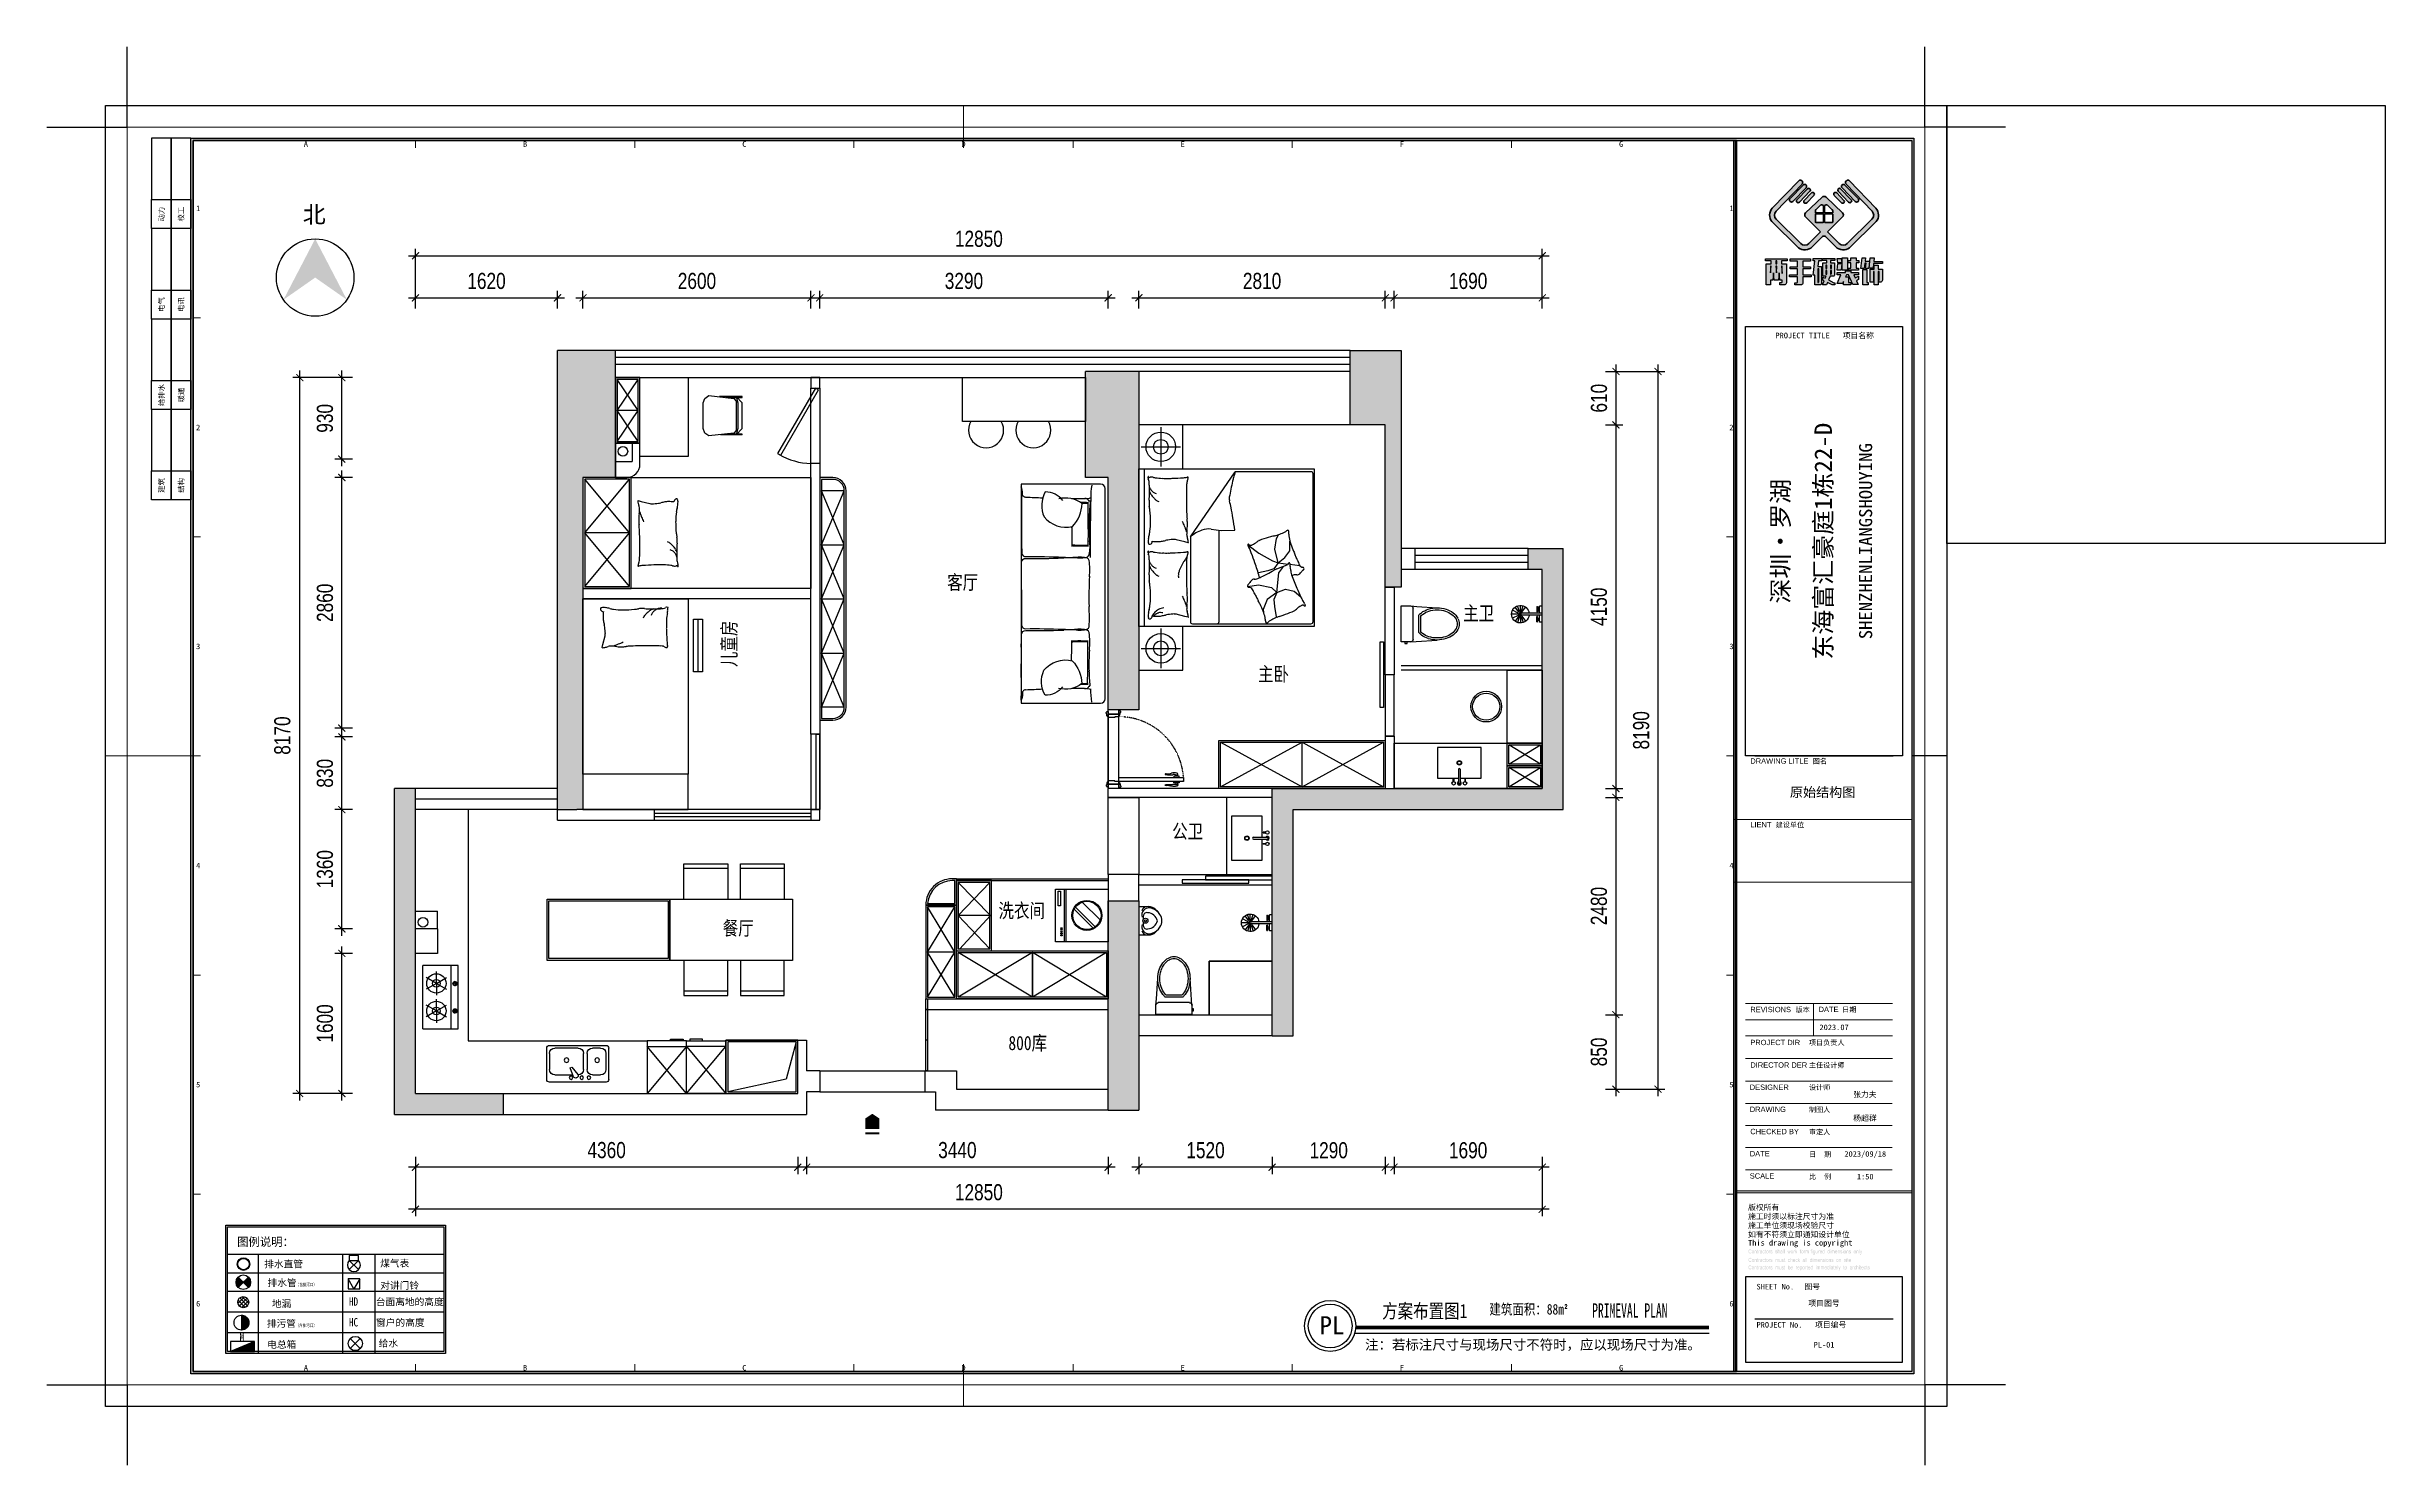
# Model space of a CAD drawing. Header units: millimetres. Extents: x -23568 to 99064, y -162914 to -58422.
# Drawn here: x 13422 to 40091, y -112615 to -96428 of the extents above; entities that cross this region are included whole.
import ezdxf
from ezdxf.enums import TextEntityAlignment as Align

# ---------------------------------------------------------------- set-up
doc = ezdxf.new("R2010")
doc.units = ezdxf.units.MM
doc.header["$LTSCALE"] = 0.01
doc.linetypes.add('DASHED', pattern=[0.75, 0.5, -0.25])
for name, color, linetype in [('FF-FURN', 51, 'Continuous'), ('j家私', 153, 'Continuous'), ('layer 1', 7, 'Continuous'), ('W-图框', 251, 'Continuous'), ('图例', 2, 'Continuous'), ('布局图框', 1, 'Continuous'), ('窗', 51, 'Continuous')]:
    doc.layers.add(name, color=color, linetype=linetype)
doc.styles.add('-宋体', font='simfang.ttf', dxfattribs={"width": 0.8})
doc.styles.add('A2图框$0$WMF-黑体0', font='simhei.ttf')
doc.styles.add('DIM_FONT', font='SIMPLEX.shx', dxfattribs={"width": 0.8})
doc.styles.add('WMF-Arial0', font='arial.ttf')
doc.styles.add('WMF-宋体0', font='')
doc.styles.add('WMF-黑体0', font='simhei.ttf')
doc.styles.add('品龙字体', font='')
doc.styles.add('宋体', font='')
doc.styles.add('尺寸标注', font='')
doc.styles.add('文字标注', font='', dxfattribs={"height": 1})
doc.styles.add('英文字体', font='stylu.ttf', dxfattribs={"width": 0.8})
doc.styles.get('WMF-宋体0').set_extended_font_data('SimSun', bold=True)
doc.styles.get('品龙字体').set_extended_font_data('Microsoft YaHei')
doc.styles.get('宋体').set_extended_font_data('SimSun')
doc.styles.get('尺寸标注').set_extended_font_data('SimSun')
doc.styles.get('文字标注').set_extended_font_data('SimSun')
doc.dimstyles.new('t-60', dxfattribs={"dimscale": 80, "dimtxt": 2.3, "dimasz": 1, "dimexe": 1, "dimexo": 1, "dimgap": 0.5, "dimtad": 0, "dimdec": 0, "dimrnd": 5, "dimzin": 0, "dimdsep": 46, "dimtxsty": '英文字体', "dimblk": 'ARCHTICK', "dimcen": 0.09, "dimdle": 1, "dimclrd": 8, "dimclre": 8, "dimclrt": 2, "dimadec": 0, "dimazin": 0, "dimtfac": 1, "dimtdec": 0, "dimtix": 1, "dimtmove": 2, "dimatfit": 2, "dimldrblk": 'DOT', "dimfxl": 0, "dimtvp": 1, "dimtolj": 1, "dimtzin": 0, "dimarcsym": 0})

# ---------------------------------------------------------------- blocks, each defined once
blk = doc.blocks.new('_ArchTick')
at = {"color": 0, "linetype": 'ByBlock', "const_width": 0.15}
blk.add_lwpolyline([(-0.5, -0.5), (0.5, 0.5)], dxfattribs=at)
blk = doc.blocks.new('*D15')
at = {"color": 8, "lineweight": -2, "transparency": 16777216}
for p, q in [((17547, -99294), (19327, -99294)), ((17627, -99414), (17627, -99214)), ((19247, -99414), (19247, -99214))]:
    blk.add_line(p, q, dxfattribs=at)
at = {"layer": 'Defpoints', "color": 0, "transparency": 16777216}
for p in [(19247, -99294), (17627, -99494), (19247, -99494)]:
    blk.add_point(p, dxfattribs=at)
at = {"color": 8, "lineweight": -2, "transparency": 16777216, "xscale": 80, "yscale": 80, "zscale": 80, "rotation": 180}
blk.add_blockref('_ArchTick', (17627, -99294), dxfattribs=at)
at = {"color": 8, "lineweight": -2, "transparency": 16777216, "xscale": 80, "yscale": 80, "zscale": 80}
blk.add_blockref('_ArchTick', (19247, -99294), dxfattribs=at)
at = {"color": 2, "transparency": 16777216, "insert": (18437, -99102), "char_height": 184, "attachment_point": 5, "style": '英文字体'}
blk.add_mtext('\\A1;1620', dxfattribs=at)
blk = doc.blocks.new('_DOT')
at = {"color": 0, "linetype": 'ByBlock'}
blk.add_line((-0.5, 0), (-1, 0), dxfattribs=at)
at = {"color": 0, "linetype": 'ByBlock', "const_width": 0.5}
blk.add_lwpolyline([(-0.25, 0, 1), (0.25, 0, 1)], format="xyb", close=True, dxfattribs=at)
blk = doc.blocks.new('*D16')
at = {"color": 8, "lineweight": -2, "transparency": 16777216}
for p, q in [((19457, -99294), (22217, -99294)), ((19537, -99414), (19537, -99214)), ((22137, -99414), (22137, -99214))]:
    blk.add_line(p, q, dxfattribs=at)
at = {"layer": 'Defpoints', "color": 0, "transparency": 16777216}
for p in [(22137, -99294), (19537, -99494), (22137, -99494)]:
    blk.add_point(p, dxfattribs=at)
at = {"color": 8, "lineweight": -2, "transparency": 16777216, "xscale": 80, "yscale": 80, "zscale": 80, "rotation": 180}
blk.add_blockref('_ArchTick', (19537, -99294), dxfattribs=at)
at = {"color": 8, "lineweight": -2, "transparency": 16777216, "xscale": 80, "yscale": 80, "zscale": 80}
blk.add_blockref('_ArchTick', (22137, -99294), dxfattribs=at)
at = {"color": 2, "transparency": 16777216, "insert": (20837, -99102), "char_height": 184, "attachment_point": 5, "style": '英文字体'}
blk.add_mtext('\\A1;2600', dxfattribs=at)
blk = doc.blocks.new('*D17')
at = {"color": 8, "lineweight": -2, "transparency": 16777216}
for p, q in [((22157, -99294), (25607, -99294)), ((22237, -99414), (22237, -99214)), ((25527, -99414), (25527, -99214))]:
    blk.add_line(p, q, dxfattribs=at)
at = {"layer": 'Defpoints', "color": 0, "transparency": 16777216}
for p in [(25527, -99294), (22237, -99494), (25527, -99494)]:
    blk.add_point(p, dxfattribs=at)
at = {"color": 8, "lineweight": -2, "transparency": 16777216, "xscale": 80, "yscale": 80, "zscale": 80, "rotation": 180}
blk.add_blockref('_ArchTick', (22237, -99294), dxfattribs=at)
at = {"color": 8, "lineweight": -2, "transparency": 16777216, "xscale": 80, "yscale": 80, "zscale": 80}
blk.add_blockref('_ArchTick', (25527, -99294), dxfattribs=at)
at = {"color": 2, "transparency": 16777216, "insert": (23882, -99102), "char_height": 184, "attachment_point": 5, "style": '英文字体'}
blk.add_mtext('\\A1;3290', dxfattribs=at)
blk = doc.blocks.new('*D18')
at = {"color": 8, "lineweight": -2, "transparency": 16777216}
for p, q in [((25797, -99294), (28767, -99294)), ((25877, -99414), (25877, -99214)), ((28687, -99414), (28687, -99214))]:
    blk.add_line(p, q, dxfattribs=at)
at = {"layer": 'Defpoints', "color": 0, "transparency": 16777216}
for p in [(28687, -99294), (25877, -99494), (28687, -99494)]:
    blk.add_point(p, dxfattribs=at)
at = {"color": 8, "lineweight": -2, "transparency": 16777216, "xscale": 80, "yscale": 80, "zscale": 80, "rotation": 180}
blk.add_blockref('_ArchTick', (25877, -99294), dxfattribs=at)
at = {"color": 8, "lineweight": -2, "transparency": 16777216, "xscale": 80, "yscale": 80, "zscale": 80}
blk.add_blockref('_ArchTick', (28687, -99294), dxfattribs=at)
at = {"color": 2, "transparency": 16777216, "insert": (27282, -99102), "char_height": 184, "attachment_point": 5, "style": '英文字体'}
blk.add_mtext('\\A1;2810', dxfattribs=at)
blk = doc.blocks.new('*D19')
at = {"color": 8, "lineweight": -2, "transparency": 16777216}
for p, q in [((28707, -99294), (30557, -99294)), ((28787, -99414), (28787, -99214)), ((30477, -99414), (30477, -99214))]:
    blk.add_line(p, q, dxfattribs=at)
at = {"layer": 'Defpoints', "color": 0, "transparency": 16777216}
for p in [(30477, -99294), (28787, -99494), (30477, -99494)]:
    blk.add_point(p, dxfattribs=at)
at = {"color": 8, "lineweight": -2, "transparency": 16777216, "xscale": 80, "yscale": 80, "zscale": 80, "rotation": 180}
blk.add_blockref('_ArchTick', (28787, -99294), dxfattribs=at)
at = {"color": 8, "lineweight": -2, "transparency": 16777216, "xscale": 80, "yscale": 80, "zscale": 80}
blk.add_blockref('_ArchTick', (30477, -99294), dxfattribs=at)
at = {"color": 2, "transparency": 16777216, "insert": (29632, -99102), "char_height": 184, "attachment_point": 5, "style": '英文字体'}
blk.add_mtext('\\A1;1690', dxfattribs=at)
blk = doc.blocks.new('*D20')
at = {"color": 8, "lineweight": -2, "transparency": 16777216}
for p, q in [((31197, -100134), (31397, -100134)), ((31317, -100054), (31317, -100824)), ((31197, -100744), (31397, -100744))]:
    blk.add_line(p, q, dxfattribs=at)
at = {"layer": 'Defpoints', "color": 0, "transparency": 16777216}
for p in [(31117, -100134), (31117, -100744), (31317, -100744)]:
    blk.add_point(p, dxfattribs=at)
at = {"color": 8, "lineweight": -2, "transparency": 16777216, "xscale": 80, "yscale": 80, "zscale": 80}
for p, rotation in [((31317, -100134), 90), ((31317, -100744), 270)]:
    blk.add_blockref('_ArchTick', p, dxfattribs=dict(at, rotation=rotation))
at = {"color": 2, "transparency": 16777216, "insert": (31125, -100439), "char_height": 184, "attachment_point": 5, "rotation": 90, "style": '英文字体'}
blk.add_mtext('\\A1;610', dxfattribs=at)
blk = doc.blocks.new('*D21')
at = {"color": 8, "lineweight": -2, "transparency": 16777216}
for p, q in [((31197, -100744), (31397, -100744)), ((31317, -100664), (31317, -104974)), ((31197, -104894), (31397, -104894))]:
    blk.add_line(p, q, dxfattribs=at)
at = {"layer": 'Defpoints', "color": 0, "transparency": 16777216}
for p in [(31117, -100744), (31117, -104894), (31317, -104894)]:
    blk.add_point(p, dxfattribs=at)
at = {"color": 8, "lineweight": -2, "transparency": 16777216, "xscale": 80, "yscale": 80, "zscale": 80}
for p, rotation in [((31317, -100744), 90), ((31317, -104894), 270)]:
    blk.add_blockref('_ArchTick', p, dxfattribs=dict(at, rotation=rotation))
at = {"color": 2, "transparency": 16777216, "insert": (31124, -102819), "char_height": 184, "attachment_point": 5, "rotation": 90, "style": '英文字体'}
blk.add_mtext('\\A1;4150', dxfattribs=at)
blk = doc.blocks.new('*D22')
at = {"color": 8, "lineweight": -2, "transparency": 16777216}
for p, q in [((31197, -104994), (31397, -104994)), ((31317, -104914), (31317, -107554)), ((31197, -107474), (31397, -107474))]:
    blk.add_line(p, q, dxfattribs=at)
at = {"layer": 'Defpoints', "color": 0, "transparency": 16777216}
for p in [(31117, -104994), (31117, -107474), (31317, -107474)]:
    blk.add_point(p, dxfattribs=at)
at = {"color": 8, "lineweight": -2, "transparency": 16777216, "xscale": 80, "yscale": 80, "zscale": 80}
for p, rotation in [((31317, -104994), 90), ((31317, -107474), 270)]:
    blk.add_blockref('_ArchTick', p, dxfattribs=dict(at, rotation=rotation))
at = {"color": 2, "transparency": 16777216, "insert": (31124, -106234), "char_height": 184, "attachment_point": 5, "rotation": 90, "style": '英文字体'}
blk.add_mtext('\\A1;2480', dxfattribs=at)
blk = doc.blocks.new('*D23')
at = {"color": 8, "lineweight": -2, "transparency": 16777216}
for p, q in [((31197, -107474), (31397, -107474)), ((31317, -107394), (31317, -108404)), ((31197, -108324), (31397, -108324))]:
    blk.add_line(p, q, dxfattribs=at)
at = {"layer": 'Defpoints', "color": 0, "transparency": 16777216}
for p in [(31117, -107474), (31117, -108324), (31317, -108324)]:
    blk.add_point(p, dxfattribs=at)
at = {"color": 8, "lineweight": -2, "transparency": 16777216, "xscale": 80, "yscale": 80, "zscale": 80}
for p, rotation in [((31317, -107474), 90), ((31317, -108324), 270)]:
    blk.add_blockref('_ArchTick', p, dxfattribs=dict(at, rotation=rotation))
at = {"color": 2, "transparency": 16777216, "insert": (31124, -107899), "char_height": 184, "attachment_point": 5, "rotation": 90, "style": '英文字体'}
blk.add_mtext('\\A1;850', dxfattribs=at)
blk = doc.blocks.new('*D24')
at = {"color": 8, "lineweight": -2, "transparency": 16777216}
for p, q in [((30557, -109214), (28707, -109214)), ((28787, -109094), (28787, -109294)), ((30477, -109094), (30477, -109294))]:
    blk.add_line(p, q, dxfattribs=at)
at = {"layer": 'Defpoints', "color": 0, "transparency": 16777216}
for p in [(28787, -109014), (30477, -109014), (28787, -109214)]:
    blk.add_point(p, dxfattribs=at)
at = {"color": 8, "lineweight": -2, "transparency": 16777216, "xscale": 80, "yscale": 80, "zscale": 80, "rotation": 180}
blk.add_blockref('_ArchTick', (28787, -109214), dxfattribs=at)
at = {"color": 8, "lineweight": -2, "transparency": 16777216, "xscale": 80, "yscale": 80, "zscale": 80}
blk.add_blockref('_ArchTick', (30477, -109214), dxfattribs=at)
at = {"color": 2, "transparency": 16777216, "insert": (29632, -109022), "char_height": 184, "attachment_point": 5, "style": '英文字体'}
blk.add_mtext('\\A1;1690', dxfattribs=at)
blk = doc.blocks.new('*D25')
at = {"color": 8, "lineweight": -2, "transparency": 16777216}
for p, q in [((27477, -109214), (25797, -109214)), ((25877, -109094), (25877, -109294)), ((27397, -109094), (27397, -109294))]:
    blk.add_line(p, q, dxfattribs=at)
at = {"layer": 'Defpoints', "color": 0, "transparency": 16777216}
for p in [(25877, -109014), (27397, -109014), (25877, -109214)]:
    blk.add_point(p, dxfattribs=at)
at = {"color": 8, "lineweight": -2, "transparency": 16777216, "xscale": 80, "yscale": 80, "zscale": 80, "rotation": 180}
blk.add_blockref('_ArchTick', (25877, -109214), dxfattribs=at)
at = {"color": 8, "lineweight": -2, "transparency": 16777216, "xscale": 80, "yscale": 80, "zscale": 80}
blk.add_blockref('_ArchTick', (27397, -109214), dxfattribs=at)
at = {"color": 2, "transparency": 16777216, "insert": (26637, -109021), "char_height": 184, "attachment_point": 5, "style": '英文字体'}
blk.add_mtext('\\A1;1520', dxfattribs=at)
blk = doc.blocks.new('*D26')
at = {"color": 8, "lineweight": -2, "transparency": 16777216}
for p, q in [((28767, -109214), (27317, -109214)), ((27397, -109094), (27397, -109294)), ((28687, -109094), (28687, -109294))]:
    blk.add_line(p, q, dxfattribs=at)
at = {"layer": 'Defpoints', "color": 0, "transparency": 16777216}
for p in [(27397, -109014), (28687, -109014), (27397, -109214)]:
    blk.add_point(p, dxfattribs=at)
at = {"color": 8, "lineweight": -2, "transparency": 16777216, "xscale": 80, "yscale": 80, "zscale": 80, "rotation": 180}
blk.add_blockref('_ArchTick', (27397, -109214), dxfattribs=at)
at = {"color": 8, "lineweight": -2, "transparency": 16777216, "xscale": 80, "yscale": 80, "zscale": 80}
blk.add_blockref('_ArchTick', (28687, -109214), dxfattribs=at)
at = {"color": 2, "transparency": 16777216, "insert": (28042, -109022), "char_height": 184, "attachment_point": 5, "style": '英文字体'}
blk.add_mtext('\\A1;1290', dxfattribs=at)
blk = doc.blocks.new('*D27')
at = {"color": 8, "lineweight": -2, "transparency": 16777216}
for p, q in [((25607, -109214), (22007, -109214)), ((22087, -109094), (22087, -109294)), ((25527, -109094), (25527, -109294))]:
    blk.add_line(p, q, dxfattribs=at)
at = {"layer": 'Defpoints', "color": 0, "transparency": 16777216}
for p in [(22087, -109014), (25527, -109014), (22087, -109214)]:
    blk.add_point(p, dxfattribs=at)
at = {"color": 8, "lineweight": -2, "transparency": 16777216, "xscale": 80, "yscale": 80, "zscale": 80, "rotation": 180}
blk.add_blockref('_ArchTick', (22087, -109214), dxfattribs=at)
at = {"color": 8, "lineweight": -2, "transparency": 16777216, "xscale": 80, "yscale": 80, "zscale": 80}
blk.add_blockref('_ArchTick', (25527, -109214), dxfattribs=at)
at = {"color": 2, "transparency": 16777216, "insert": (23807, -109020), "char_height": 184, "attachment_point": 5, "style": '英文字体'}
blk.add_mtext('\\A1;3440', dxfattribs=at)
blk = doc.blocks.new('*D28')
at = {"color": 8, "lineweight": -2, "transparency": 16777216}
for p, q in [((22067, -109214), (17547, -109214)), ((17627, -109094), (17627, -109294)), ((21987, -109094), (21987, -109294))]:
    blk.add_line(p, q, dxfattribs=at)
at = {"layer": 'Defpoints', "color": 0, "transparency": 16777216}
for p in [(17627, -109014), (21987, -109014), (17627, -109214)]:
    blk.add_point(p, dxfattribs=at)
at = {"color": 8, "lineweight": -2, "transparency": 16777216, "xscale": 80, "yscale": 80, "zscale": 80, "rotation": 180}
blk.add_blockref('_ArchTick', (17627, -109214), dxfattribs=at)
at = {"color": 8, "lineweight": -2, "transparency": 16777216, "xscale": 80, "yscale": 80, "zscale": 80}
blk.add_blockref('_ArchTick', (21987, -109214), dxfattribs=at)
at = {"color": 2, "transparency": 16777216, "insert": (19807, -109020), "char_height": 184, "attachment_point": 5, "style": '英文字体'}
blk.add_mtext('\\A1;4360', dxfattribs=at)
blk = doc.blocks.new('*D29')
at = {"color": 8, "lineweight": -2, "transparency": 16777216}
for p, q in [((16907, -106774), (16707, -106774)), ((16787, -108454), (16787, -106694)), ((16907, -108374), (16707, -108374))]:
    blk.add_line(p, q, dxfattribs=at)
at = {"layer": 'Defpoints', "color": 0, "transparency": 16777216}
for p in [(16787, -106774), (16987, -106774), (16987, -108374)]:
    blk.add_point(p, dxfattribs=at)
at = {"color": 8, "lineweight": -2, "transparency": 16777216, "xscale": 80, "yscale": 80, "zscale": 80}
for p, rotation in [((16787, -106774), 90), ((16787, -108374), 270)]:
    blk.add_blockref('_ArchTick', p, dxfattribs=dict(at, rotation=rotation))
at = {"color": 2, "transparency": 16777216, "insert": (16595, -107574), "char_height": 184, "attachment_point": 5, "rotation": 90, "style": '英文字体'}
blk.add_mtext('\\A1;1600', dxfattribs=at)
blk = doc.blocks.new('*D30')
at = {"color": 8, "lineweight": -2, "transparency": 16777216}
for p, q in [((16787, -106574), (16787, -105054)), ((16907, -105134), (16707, -105134)), ((16907, -106494), (16707, -106494))]:
    blk.add_line(p, q, dxfattribs=at)
at = {"layer": 'Defpoints', "color": 0, "transparency": 16777216}
for p in [(16787, -105134), (16987, -105134), (16987, -106494)]:
    blk.add_point(p, dxfattribs=at)
at = {"color": 8, "lineweight": -2, "transparency": 16777216, "xscale": 80, "yscale": 80, "zscale": 80}
for p, rotation in [((16787, -105134), 90), ((16787, -106494), 270)]:
    blk.add_blockref('_ArchTick', p, dxfattribs=dict(at, rotation=rotation))
at = {"color": 2, "transparency": 16777216, "insert": (16595, -105814), "char_height": 184, "attachment_point": 5, "rotation": 90, "style": '英文字体'}
blk.add_mtext('\\A1;1360', dxfattribs=at)
blk = doc.blocks.new('*D31')
at = {"color": 8, "lineweight": -2, "transparency": 16777216}
for p, q in [((16787, -104284), (16787, -101264)), ((16907, -101344), (16707, -101344)), ((16907, -104204), (16707, -104204))]:
    blk.add_line(p, q, dxfattribs=at)
at = {"layer": 'Defpoints', "color": 0, "transparency": 16777216}
for p in [(16787, -101344), (16987, -101344), (16987, -104204)]:
    blk.add_point(p, dxfattribs=at)
at = {"color": 8, "lineweight": -2, "transparency": 16777216, "xscale": 80, "yscale": 80, "zscale": 80}
for p, rotation in [((16787, -101344), 90), ((16787, -104204), 270)]:
    blk.add_blockref('_ArchTick', p, dxfattribs=dict(at, rotation=rotation))
at = {"color": 2, "transparency": 16777216, "insert": (16595, -102774), "char_height": 184, "attachment_point": 5, "rotation": 90, "style": '英文字体'}
blk.add_mtext('\\A1;2860', dxfattribs=at)
blk = doc.blocks.new('*D32')
at = {"color": 8, "lineweight": -2, "transparency": 16777216}
for p, q in [((16907, -100204), (16707, -100204)), ((16787, -101214), (16787, -100124)), ((16907, -101134), (16707, -101134))]:
    blk.add_line(p, q, dxfattribs=at)
at = {"layer": 'Defpoints', "color": 0, "transparency": 16777216}
for p in [(16787, -100204), (16987, -100204), (16987, -101134)]:
    blk.add_point(p, dxfattribs=at)
at = {"color": 8, "lineweight": -2, "transparency": 16777216, "xscale": 80, "yscale": 80, "zscale": 80}
for p, rotation in [((16787, -100204), 90), ((16787, -101134), 270)]:
    blk.add_blockref('_ArchTick', p, dxfattribs=dict(at, rotation=rotation))
at = {"color": 2, "transparency": 16777216, "insert": (16595, -100669), "char_height": 184, "attachment_point": 5, "rotation": 90, "style": '英文字体'}
blk.add_mtext('\\A1;930', dxfattribs=at)
blk = doc.blocks.new('*D33')
at = {"color": 8, "lineweight": -2, "transparency": 16777216}
for p, q in [((16787, -105214), (16787, -104224)), ((16907, -104304), (16707, -104304)), ((16907, -105134), (16707, -105134))]:
    blk.add_line(p, q, dxfattribs=at)
at = {"layer": 'Defpoints', "color": 0, "transparency": 16777216}
for p in [(16787, -104304), (16987, -104304), (16987, -105134)]:
    blk.add_point(p, dxfattribs=at)
at = {"color": 8, "lineweight": -2, "transparency": 16777216, "xscale": 80, "yscale": 80, "zscale": 80}
for p, rotation in [((16787, -104304), 90), ((16787, -105134), 270)]:
    blk.add_blockref('_ArchTick', p, dxfattribs=dict(at, rotation=rotation))
at = {"color": 2, "transparency": 16777216, "insert": (16595, -104719), "char_height": 184, "attachment_point": 5, "rotation": 90, "style": '英文字体'}
blk.add_mtext('\\A1;830', dxfattribs=at)
blk = doc.blocks.new('*D34')
at = {"color": 8, "lineweight": -2, "transparency": 16777216}
for p, q in [((17547, -98814), (30557, -98814)), ((17627, -99214), (17627, -98734)), ((30477, -99214), (30477, -98734))]:
    blk.add_line(p, q, dxfattribs=at)
at = {"layer": 'Defpoints', "color": 0, "transparency": 16777216}
for p in [(30477, -98814), (17627, -99294), (30477, -99294)]:
    blk.add_point(p, dxfattribs=at)
at = {"color": 8, "lineweight": -2, "transparency": 16777216, "xscale": 80, "yscale": 80, "zscale": 80, "rotation": 180}
blk.add_blockref('_ArchTick', (17627, -98814), dxfattribs=at)
at = {"color": 8, "lineweight": -2, "transparency": 16777216, "xscale": 80, "yscale": 80, "zscale": 80}
blk.add_blockref('_ArchTick', (30477, -98814), dxfattribs=at)
at = {"color": 2, "transparency": 16777216, "insert": (24052, -98621), "char_height": 184, "attachment_point": 5, "style": '英文字体'}
blk.add_mtext('\\A1;12850', dxfattribs=at)
blk = doc.blocks.new('*D35')
at = {"color": 8, "lineweight": -2, "transparency": 16777216}
for p, q in [((31397, -100134), (31877, -100134)), ((31797, -100054), (31797, -108404)), ((31397, -108324), (31877, -108324))]:
    blk.add_line(p, q, dxfattribs=at)
at = {"layer": 'Defpoints', "color": 0, "transparency": 16777216}
for p in [(31317, -100134), (31317, -108324), (31797, -108324)]:
    blk.add_point(p, dxfattribs=at)
at = {"color": 8, "lineweight": -2, "transparency": 16777216, "xscale": 80, "yscale": 80, "zscale": 80}
for p, rotation in [((31797, -100134), 90), ((31797, -108324), 270)]:
    blk.add_blockref('_ArchTick', p, dxfattribs=dict(at, rotation=rotation))
at = {"color": 2, "transparency": 16777216, "insert": (31606, -104229), "char_height": 184, "attachment_point": 5, "rotation": 90, "style": '英文字体'}
blk.add_mtext('\\A1;8190', dxfattribs=at)
blk = doc.blocks.new('*D36')
at = {"color": 8, "lineweight": -2, "transparency": 16777216}
for p, q in [((17627, -109294), (17627, -109774)), ((30477, -109294), (30477, -109774)), ((30557, -109694), (17547, -109694))]:
    blk.add_line(p, q, dxfattribs=at)
at = {"layer": 'Defpoints', "color": 0, "transparency": 16777216}
for p in [(17627, -109214), (30477, -109214), (17627, -109694)]:
    blk.add_point(p, dxfattribs=at)
at = {"color": 8, "lineweight": -2, "transparency": 16777216, "xscale": 80, "yscale": 80, "zscale": 80, "rotation": 180}
blk.add_blockref('_ArchTick', (17627, -109694), dxfattribs=at)
at = {"color": 8, "lineweight": -2, "transparency": 16777216, "xscale": 80, "yscale": 80, "zscale": 80}
blk.add_blockref('_ArchTick', (30477, -109694), dxfattribs=at)
at = {"color": 2, "transparency": 16777216, "insert": (24052, -109501), "char_height": 184, "attachment_point": 5, "style": '英文字体'}
blk.add_mtext('\\A1;12850', dxfattribs=at)
blk = doc.blocks.new('*D37')
at = {"color": 8, "lineweight": -2, "transparency": 16777216}
for p, q in [((16707, -100204), (16227, -100204)), ((16307, -108454), (16307, -100124)), ((16707, -108374), (16227, -108374))]:
    blk.add_line(p, q, dxfattribs=at)
at = {"layer": 'Defpoints', "color": 0, "transparency": 16777216}
for p in [(16307, -100204), (16787, -100204), (16787, -108374)]:
    blk.add_point(p, dxfattribs=at)
at = {"color": 8, "lineweight": -2, "transparency": 16777216, "xscale": 80, "yscale": 80, "zscale": 80}
for p, rotation in [((16307, -100204), 90), ((16307, -108374), 270)]:
    blk.add_blockref('_ArchTick', p, dxfattribs=dict(at, rotation=rotation))
at = {"color": 2, "transparency": 16777216, "insert": (16109, -104289), "char_height": 184, "attachment_point": 5, "rotation": 90, "style": '英文字体'}
blk.add_mtext('\\A1;8170', dxfattribs=at)
blk = doc.blocks.new('ET634563464')
at = {"layer": 'W-图框', "linetype": 'ByBlock'}
h = blk.add_hatch(color=153, dxfattribs=at)
h.paths.add_polyline_path([(85816, 34916), (107555, 34916), (107555, 19319), (85816, 19319)])
h.paths.add_polyline_path([(85843, 34889), (107527, 34889), (107527, 19346), (85843, 19346)], flags=16)
blk.add_hatch(color=153, dxfattribs=at).paths.add_polyline_path([(105284, 34889), (105315, 34889), (105315, 19346), (105284, 19346)])
at = {"color": 153, "lineweight": 0}
for points in [[(107527, 26317), (105284, 26317)], [(107527, 25524), (105284, 25524)], [(105432, 23991), (107283, 23991)], [(106286, 23991), (106286, 23585)], [(105432, 23786), (107283, 23786)], [(105432, 23583), (107283, 23583)], [(105432, 23297), (107283, 23297)], [(105432, 23011), (107283, 23011)], [(105432, 22732), (107280, 22732)], [(105432, 22453), (107280, 22453)], [(105432, 22174), (107280, 22174)], [(105432, 21894), (107280, 21894)]]:
    blk.add_lwpolyline(points, dxfattribs=at)
at = {"layer": 'W-图框', "color": 2, "lineweight": 0}
for p, q in [((95563, 35331), (95563, 34795)), ((88649, 34795), (88649, 34889)), ((91415, 34795), (91415, 34889)), ((94180, 34795), (94180, 34889)), ((96946, 34795), (96946, 34889)), ((99712, 34795), (99712, 34889)), ((102478, 34795), (102478, 34889)), ((85843, 32649), (85937, 32649)), ((105190, 32649), (105284, 32649)), ((85843, 29883), (85937, 29883)), ((105190, 29883), (105284, 29883)), ((85937, 27118), (84737, 27118)), ((105284, 27118), (105190, 27118)), ((85843, 24352), (85937, 24352)), ((105190, 24352), (105284, 24352)), ((85843, 21586), (85937, 21586)), ((105190, 21586), (105284, 21586)), ((88649, 19346), (88649, 19440)), ((91415, 19346), (91415, 19440)), ((94180, 19346), (94180, 19440)), ((95563, 19440), (95563, 18904)), ((96946, 19346), (96946, 19440)), ((99712, 19346), (99712, 19440)), ((102478, 19346), (102478, 19440))]:
    blk.add_line(p, q, dxfattribs=at)
at = {"layer": 'W-图框', "color": 151, "lineweight": 0}
blk.add_line((107410, 34889), (105432, 34889), dxfattribs=at)
at = {"layer": 'W-图框', "color": 2, "linetype": 'ByBlock'}
blk.add_line((107970, 27118), (107527, 27118), dxfattribs=at)
at = {"layer": 'W-图框', "color": 153, "linetype": 'ByBlock'}
blk.add_line((105549, 20011), (107293, 20011), dxfattribs=at)
at = {"layer": 'W-图框', "color": 2, "ltscale": 0.01}
for points in [[(83997, 35055), (85013, 35055), (85013, 36072)], [(108710, 35055), (107693, 35055), (107693, 36072)], [(83997, 19180), (85013, 19180), (85013, 18164)], [(108710, 19180), (107693, 19180), (107693, 18164)]]:
    blk.add_lwpolyline(points, dxfattribs=at)
at = {"layer": 'W-图框', "color": 151, "linetype": 'ByBlock'}
blk.add_lwpolyline([(84737, 35331), (107970, 35331), (107970, 18904), (84737, 18904)], close=True, dxfattribs=at)
at = {"layer": 'W-图框', "color": 2, "lineweight": 0}
blk.add_lwpolyline([(85013, 35055), (107693, 35055), (107693, 19180), (85013, 19180)], close=True, dxfattribs=at)
at = {"layer": 'W-图框', "color": 153, "linetype": 'ByBlock'}
for points in [[(85318, 34916), (85318, 34142), (85567, 34142), (85567, 34916)], [(85567, 34916), (85567, 34142), (85816, 34142), (85816, 34916)], [(85816, 34916), (107555, 34916), (107555, 19319), (85816, 19319)], [(85843, 34889), (85843, 19346), (105315, 19346), (105315, 34889)], [(85843, 34889), (107527, 34889), (107527, 19346), (85843, 19346)], [(105284, 34889), (105315, 34889), (105315, 19346), (105284, 19346)], [(107527, 19346), (105315, 19346), (105315, 34889), (107527, 34889)], [(85318, 33775), (85318, 34142), (85567, 34142), (85567, 33775)], [(85567, 33775), (85567, 34142), (85816, 34142), (85816, 33775)], [(85318, 33775), (85318, 33000), (85567, 33000), (85567, 33775)], [(85567, 33775), (85567, 33000), (85816, 33000), (85816, 33775)], [(85318, 32633), (85318, 33000), (85567, 33000), (85567, 32633)], [(85567, 32633), (85567, 33000), (85816, 33000), (85816, 32633)], [(85318, 32633), (85318, 31859), (85567, 31859), (85567, 32633)], [(85567, 32633), (85567, 31859), (85816, 31859), (85816, 32633)], [(105432, 32540), (107410, 32540), (107410, 27118), (105432, 27118)], [(85318, 31492), (85318, 31859), (85567, 31859), (85567, 31492)], [(85567, 31492), (85567, 31859), (85816, 31859), (85816, 31492)], [(85318, 31492), (85318, 30717), (85567, 30717), (85567, 31492)], [(85567, 31492), (85567, 30717), (85816, 30717), (85816, 31492)], [(85318, 30350), (85318, 30717), (85567, 30717), (85567, 30350)], [(85567, 30350), (85567, 30717), (85816, 30717), (85816, 30350)], [(105432, 19464), (107410, 19464), (107410, 20541), (105432, 20541)]]:
    blk.add_lwpolyline(points, close=True, dxfattribs=at)
at = {"layer": 'W-图框', "color": 2, "lineweight": 0, "style": 'A2图框$0$WMF-黑体0'}
for s, p in [('A', (87266, 34843)), ('B', (90032, 34843)), ('C', (92798, 34843)), ('D', (95563, 34843)), ('E', (98329, 34843)), ('F', (101095, 34843)), ('G', (103861, 34843)), ('1', (85907, 34032)), ('1', (105253, 34032)), ('2', (85907, 31266)), ('2', (105253, 31266)), ('3', (85907, 28501)), ('3', (105253, 28501)), ('4', (85907, 25735)), ('4', (105253, 25735)), ('5', (85907, 22969)), ('5', (105253, 22969)), ('6', (85907, 20203)), ('6', (105253, 20203)), ('A', (87266, 19394)), ('B', (90032, 19394)), ('C', (92798, 19394)), ('D', (95563, 19394)), ('E', (98329, 19394)), ('F', (101095, 19394)), ('G', (103861, 19394))]:
    blk.add_text(s, height=70.4, dxfattribs=at).set_placement(p, align=Align.MIDDLE)
at = {"layer": 'W-图框', "color": 155, "lineweight": 0, "style": 'A2图框$0$WMF-黑体0'}
for s, p in [('动力', (85442, 33958)), ('校工', (85691, 33958)), ('电气', (85442, 32817)), ('电讯', (85691, 32817)), ('给排水', (85442, 31675)), ('暖通', (85691, 31675)), ('建筑', (85442, 30534)), ('结构', (85691, 30534))]:
    blk.add_text(s, height=66.4, rotation=90, dxfattribs=at).set_placement(p, align=Align.MIDDLE)
blk = doc.blocks.new('ejthdrg')
at = {"lineweight": 211}
h = blk.add_hatch(color=153, dxfattribs=at)
h.paths.add_polyline_path([(16981, 10134, 0.423868), (16956, 10134, 0.411106), (16955, 10109), (17029, 10032, 0.423868), (17054, 10032, 0.411106), (17055, 10057)], flags=17)
h.paths.add_polyline_path([(17021, 10177, 0.418658), (16998, 10177), (16995, 10174, 0.405752), (16995, 10152), (17102, 10038, 0.422727), (17128, 10038), (17129, 10039, 0.409783), (17130, 10064)], flags=17)
h.paths.add_polyline_path([(17065, 10215, 0.427006), (17037, 10215, 0.416551), (17036, 10187), (17172, 10047, 0.426273), (17200, 10047, 0.415823), (17201, 10075)], flags=17)
h.paths.add_polyline_path([(17112, 10259, 0.419023), (17080, 10259), (17077, 10256, 0.408179), (17077, 10225), (17344, 9947, -0.410793), (17343, 9863), (17090, 9616, -0.397324), (17008, 9614), (16888, 9733), (17041, 9887, 0.419801), (17040, 9930), (16872, 10090, 0.399861), (16831, 10090), (16662, 9930, 0.419801), (16662, 9887), (16814, 9733), (16696, 9616, -0.410139), (16612, 9616), (16360, 9863, -0.410793), (16359, 9947), (16626, 10225, 0.408179), (16625, 10256), (16622, 10259, 0.419023), (16591, 10259), (16320, 9978, 0.361228), (16316, 9839), (16588, 9571, 0.37227), (16731, 9580), (16837, 9686, -0.411302), (16865, 9686), (16971, 9580, 0.37227), (17114, 9571), (17387, 9839, 0.361228), (17383, 9978)])
h.paths.add_polyline_path([(16941, 9948), (16941, 9929), (16855, 9929), (16855, 10004), (16873, 10012, -0.294841), (16884, 10010), (16935, 9962, -0.207587)], flags=16)
h.paths.add_polyline_path([(16941, 9914), (16941, 9835, -0.414214), (16937, 9831), (16859, 9831, -0.414214), (16855, 9835), (16855, 9914, -0.414214), (16859, 9918), (16937, 9918, -0.414214)], flags=16)
h.paths.add_polyline_path([(16847, 10004), (16847, 9929), (16762, 9929), (16762, 9948, -0.207587), (16768, 9962), (16819, 10010, -0.294841), (16829, 10012)], flags=16)
h.paths.add_polyline_path([(16847, 9914), (16847, 9835, -0.414214), (16843, 9831), (16766, 9831, -0.414214), (16762, 9835), (16762, 9914, -0.414214), (16766, 9918), (16843, 9918, -0.414214)], flags=16)
h.paths.add_polyline_path([(16667, 10187, 0.416551), (16666, 10215, 0.427006), (16637, 10215), (16502, 10075, 0.415823), (16502, 10047, 0.426273), (16531, 10047)], flags=17)
h.paths.add_polyline_path([(16707, 10152, 0.405752), (16707, 10174), (16704, 10177, 0.418658), (16682, 10177), (16573, 10064, 0.409783), (16573, 10039), (16574, 10038, 0.422727), (16600, 10038)], flags=17)
h.paths.add_polyline_path([(16747, 10109, 0.411106), (16747, 10134, 0.423868), (16721, 10134), (16648, 10057, 0.411106), (16648, 10032, 0.423868), (16674, 10032)], flags=17)
at = {"layer": 'layer 1'}
h = blk.add_hatch(color=39, dxfattribs=at)
edge = h.paths.add_edge_path()
edge.add_spline(control_points=[(17412, 9217), (17412, 9217), (17428, 9217), (17428, 9217), (17428, 9217), (17432, 9217), (17436, 9219), (17439, 9221), (17439, 9221), (17442, 9224), (17445, 9227), (17447, 9232), (17447, 9232), (17449, 9236), (17450, 9241), (17450, 9246), (17450, 9246), (17450, 9246), (17450, 9350), (17450, 9350), (17450, 9350), (17450, 9350), (17407, 9350), (17407, 9350), (17407, 9350), (17407, 9350), (17407, 9393), (17407, 9393), (17407, 9393), (17407, 9393), (17366, 9393), (17366, 9393), (17366, 9393), (17366, 9393), (17366, 9350), (17366, 9350), (17366, 9350), (17366, 9350), (17323, 9350), (17323, 9350), (17323, 9350), (17323, 9350), (17323, 9217), (17323, 9217), (17323, 9217), (17323, 9217), (17357, 9217), (17357, 9217), (17357, 9217), (17357, 9217), (17357, 9328), (17357, 9328), (17357, 9328), (17357, 9328), (17366, 9328), (17366, 9328), (17366, 9328), (17366, 9328), (17366, 9191), (17366, 9191), (17366, 9191), (17366, 9191), (17407, 9191), (17407, 9191), (17407, 9191), (17407, 9191), (17407, 9328), (17407, 9328), (17407, 9328), (17407, 9328), (17416, 9328), (17416, 9328), (17416, 9328), (17416, 9328), (17416, 9242), (17416, 9242), (17416, 9242), (17416, 9241), (17416, 9241), (17415, 9240), (17415, 9240), (17415, 9240), (17415, 9239), (17414, 9239), (17414, 9239), (17414, 9239), (17412, 9239), (17412, 9239), (17412, 9239), (17412, 9239), (17412, 9217), (17412, 9217)], knot_values=[0, 0, 0, 0, 0.043478, 0.043478, 0.043478, 0.043478, 0.086957, 0.086957, 0.086957, 0.086957, 0.130435, 0.130435, 0.130435, 0.130435, 0.173913, 0.173913, 0.173913, 0.173913, 0.217391, 0.217391, 0.217391, 0.217391, 0.26087, 0.26087, 0.26087, 0.26087, 0.304348, 0.304348, 0.304348, 0.304348, 0.347826, 0.347826, 0.347826, 0.347826, 0.391304, 0.391304, 0.391304, 0.391304, 0.434783, 0.434783, 0.434783, 0.434783, 0.478261, 0.478261, 0.478261, 0.478261, 0.521739, 0.521739, 0.521739, 0.521739, 0.565217, 0.565217, 0.565217, 0.565217, 0.608696, 0.608696, 0.608696, 0.608696, 0.652174, 0.652174, 0.652174, 0.652174, 0.695652, 0.695652, 0.695652, 0.695652, 0.73913, 0.73913, 0.73913, 0.73913, 0.782609, 0.782609, 0.782609, 0.782609, 0.826087, 0.826087, 0.826087, 0.826087, 0.869565, 0.869565, 0.869565, 0.869565, 0.913043, 0.913043, 0.913043, 0.913043, 0.956522, 0.956522, 0.956522, 0.956522, 1, 1, 1, 1], degree=3, periodic=0)
edge = h.paths.add_edge_path()
edge.add_spline(control_points=[(17304, 9191), (17304, 9191), (17304, 9213), (17304, 9213), (17304, 9213), (17304, 9213), (17291, 9213), (17291, 9213), (17291, 9213), (17291, 9213), (17291, 9347), (17291, 9347), (17291, 9347), (17291, 9347), (17249, 9347), (17249, 9347), (17249, 9347), (17249, 9347), (17249, 9191), (17249, 9191), (17249, 9191), (17249, 9191), (17304, 9191), (17304, 9191)], knot_values=[0, 0, 0, 0, 0.166667, 0.166667, 0.166667, 0.166667, 0.333333, 0.333333, 0.333333, 0.333333, 0.5, 0.5, 0.5, 0.5, 0.666667, 0.666667, 0.666667, 0.666667, 0.833333, 0.833333, 0.833333, 0.833333, 1, 1, 1, 1], degree=3, periodic=0)
edge = h.paths.add_edge_path()
edge.add_spline(control_points=[(17263, 9358), (17263, 9358), (17270, 9412), (17270, 9412), (17270, 9412), (17270, 9412), (17282, 9412), (17282, 9412), (17282, 9412), (17282, 9412), (17275, 9358), (17275, 9358), (17275, 9358), (17275, 9358), (17309, 9358), (17309, 9358), (17309, 9358), (17309, 9358), (17317, 9434), (17317, 9434), (17317, 9434), (17317, 9434), (17273, 9434), (17273, 9434), (17273, 9434), (17273, 9434), (17278, 9466), (17278, 9466), (17278, 9466), (17278, 9466), (17244, 9466), (17244, 9466), (17244, 9466), (17244, 9466), (17230, 9358), (17230, 9358), (17230, 9358), (17230, 9358), (17263, 9358), (17263, 9358)], knot_values=[0, 0, 0, 0, 0.1, 0.1, 0.1, 0.1, 0.2, 0.2, 0.2, 0.2, 0.3, 0.3, 0.3, 0.3, 0.4, 0.4, 0.4, 0.4, 0.5, 0.5, 0.5, 0.5, 0.6, 0.6, 0.6, 0.6, 0.7, 0.7, 0.7, 0.7, 0.8, 0.8, 0.8, 0.8, 0.9, 0.9, 0.9, 0.9, 1, 1, 1, 1], degree=3, periodic=0)
edge = h.paths.add_edge_path()
edge.add_spline(control_points=[(17326, 9466), (17326, 9466), (17315, 9362), (17315, 9362), (17315, 9362), (17315, 9362), (17355, 9362), (17355, 9362), (17355, 9362), (17355, 9362), (17360, 9409), (17360, 9409), (17360, 9409), (17360, 9409), (17451, 9409), (17451, 9409), (17451, 9409), (17451, 9409), (17451, 9431), (17451, 9431), (17451, 9431), (17451, 9431), (17362, 9431), (17362, 9431), (17362, 9431), (17362, 9431), (17366, 9466), (17366, 9466), (17366, 9466), (17366, 9466), (17326, 9466), (17326, 9466)], knot_values=[0, 0, 0, 0, 0.125, 0.125, 0.125, 0.125, 0.25, 0.25, 0.25, 0.25, 0.375, 0.375, 0.375, 0.375, 0.5, 0.5, 0.5, 0.5, 0.625, 0.625, 0.625, 0.625, 0.75, 0.75, 0.75, 0.75, 0.875, 0.875, 0.875, 0.875, 1, 1, 1, 1], degree=3, periodic=0)
edge = h.paths.add_edge_path()
edge.add_spline(control_points=[(16986, 9294), (16986, 9294), (17025, 9294), (17025, 9294), (17025, 9294), (17025, 9294), (16985, 9204), (16985, 9204), (16985, 9204), (16985, 9204), (17040, 9204), (17040, 9204), (17040, 9204), (17040, 9204), (17050, 9225), (17050, 9225), (17050, 9225), (17050, 9225), (17050, 9190), (17050, 9190), (17050, 9190), (17050, 9190), (17126, 9190), (17126, 9190), (17126, 9190), (17126, 9190), (17126, 9213), (17126, 9213), (17126, 9213), (17126, 9213), (17102, 9213), (17102, 9213), (17102, 9213), (17102, 9213), (17102, 9271), (17102, 9271), (17102, 9271), (17102, 9271), (17070, 9271), (17070, 9271), (17070, 9271), (17070, 9271), (17080, 9294), (17080, 9294), (17080, 9294), (17080, 9294), (17102, 9294), (17102, 9294), (17102, 9294), (17102, 9294), (17147, 9195), (17147, 9195), (17147, 9195), (17147, 9195), (17202, 9195), (17202, 9195), (17202, 9195), (17202, 9195), (17185, 9232), (17185, 9232), (17185, 9232), (17185, 9232), (17206, 9245), (17206, 9245), (17206, 9245), (17206, 9245), (17206, 9281), (17206, 9281), (17206, 9281), (17206, 9281), (17171, 9261), (17171, 9261), (17171, 9261), (17171, 9261), (17156, 9294), (17156, 9294), (17156, 9294), (17156, 9294), (17206, 9294), (17206, 9294), (17206, 9294), (17206, 9294), (17206, 9316), (17206, 9316), (17206, 9316), (17206, 9316), (17125, 9316), (17125, 9316), (17125, 9316), (17125, 9316), (17125, 9335), (17125, 9335), (17125, 9335), (17125, 9335), (17071, 9335), (17071, 9335), (17071, 9335), (17071, 9335), (17071, 9316), (17071, 9316), (17071, 9316), (17071, 9316), (16986, 9316), (16986, 9316), (16986, 9316), (16986, 9316), (16986, 9294), (16986, 9294)], knot_values=[0, 0, 0, 0, 0.037037, 0.037037, 0.037037, 0.037037, 0.074074, 0.074074, 0.074074, 0.074074, 0.111111, 0.111111, 0.111111, 0.111111, 0.148148, 0.148148, 0.148148, 0.148148, 0.185185, 0.185185, 0.185185, 0.185185, 0.222222, 0.222222, 0.222222, 0.222222, 0.259259, 0.259259, 0.259259, 0.259259, 0.296296, 0.296296, 0.296296, 0.296296, 0.333333, 0.333333, 0.333333, 0.333333, 0.37037, 0.37037, 0.37037, 0.37037, 0.407407, 0.407407, 0.407407, 0.407407, 0.444444, 0.444444, 0.444444, 0.444444, 0.481481, 0.481481, 0.481481, 0.481481, 0.518519, 0.518519, 0.518519, 0.518519, 0.555556, 0.555556, 0.555556, 0.555556, 0.592593, 0.592593, 0.592593, 0.592593, 0.62963, 0.62963, 0.62963, 0.62963, 0.666667, 0.666667, 0.666667, 0.666667, 0.703704, 0.703704, 0.703704, 0.703704, 0.740741, 0.740741, 0.740741, 0.740741, 0.777778, 0.777778, 0.777778, 0.777778, 0.814815, 0.814815, 0.814815, 0.814815, 0.851852, 0.851852, 0.851852, 0.851852, 0.888889, 0.888889, 0.888889, 0.888889, 0.925926, 0.925926, 0.925926, 0.925926, 0.962963, 0.962963, 0.962963, 0.962963, 1, 1, 1, 1], degree=3, periodic=0)
edge = h.paths.add_edge_path()
edge.add_spline(control_points=[(17098, 9417), (17098, 9417), (17126, 9417), (17126, 9417), (17126, 9417), (17126, 9417), (17126, 9363), (17126, 9363), (17126, 9363), (17126, 9363), (17102, 9363), (17102, 9363), (17102, 9363), (17102, 9363), (17102, 9341), (17102, 9341), (17102, 9341), (17102, 9341), (17203, 9341), (17203, 9341), (17203, 9341), (17203, 9341), (17203, 9363), (17203, 9363), (17203, 9363), (17203, 9363), (17182, 9363), (17182, 9363), (17182, 9363), (17182, 9363), (17182, 9417), (17182, 9417), (17182, 9417), (17182, 9417), (17207, 9417), (17207, 9417), (17207, 9417), (17207, 9417), (17207, 9439), (17207, 9439), (17207, 9439), (17207, 9439), (17182, 9439), (17182, 9439), (17182, 9439), (17182, 9439), (17182, 9466), (17182, 9466), (17182, 9466), (17182, 9466), (17126, 9466), (17126, 9466), (17126, 9466), (17126, 9466), (17126, 9439), (17126, 9439), (17126, 9439), (17126, 9439), (17098, 9439), (17098, 9439), (17098, 9439), (17098, 9439), (17098, 9417), (17098, 9417)], knot_values=[0, 0, 0, 0, 0.0625, 0.0625, 0.0625, 0.0625, 0.125, 0.125, 0.125, 0.125, 0.1875, 0.1875, 0.1875, 0.1875, 0.25, 0.25, 0.25, 0.25, 0.3125, 0.3125, 0.3125, 0.3125, 0.375, 0.375, 0.375, 0.375, 0.4375, 0.4375, 0.4375, 0.4375, 0.5, 0.5, 0.5, 0.5, 0.5625, 0.5625, 0.5625, 0.5625, 0.625, 0.625, 0.625, 0.625, 0.6875, 0.6875, 0.6875, 0.6875, 0.75, 0.75, 0.75, 0.75, 0.8125, 0.8125, 0.8125, 0.8125, 0.875, 0.875, 0.875, 0.875, 0.9375, 0.9375, 0.9375, 0.9375, 1, 1, 1, 1], degree=3, periodic=0)
edge = h.paths.add_edge_path()
edge.add_spline(control_points=[(17036, 9341), (17036, 9341), (17091, 9341), (17091, 9341), (17091, 9341), (17091, 9341), (17091, 9466), (17091, 9466), (17091, 9466), (17091, 9466), (17036, 9466), (17036, 9466), (17036, 9466), (17036, 9466), (17036, 9341), (17036, 9341)], knot_values=[0, 0, 0, 0, 0.25, 0.25, 0.25, 0.25, 0.5, 0.5, 0.5, 0.5, 0.75, 0.75, 0.75, 0.75, 1, 1, 1, 1], degree=3, periodic=0)
edge = h.paths.add_edge_path()
edge.add_spline(control_points=[(16991, 9408), (16991, 9408), (16985, 9341), (16985, 9341), (16985, 9341), (16985, 9341), (17026, 9341), (17026, 9341), (17026, 9341), (17026, 9341), (17032, 9408), (17032, 9408), (17032, 9408), (17032, 9408), (16991, 9408), (16991, 9408)], knot_values=[0, 0, 0, 0, 0.25, 0.25, 0.25, 0.25, 0.5, 0.5, 0.5, 0.5, 0.75, 0.75, 0.75, 0.75, 1, 1, 1, 1], degree=3, periodic=0)
edge = h.paths.add_edge_path()
edge.add_spline(control_points=[(17032, 9415), (17032, 9415), (17026, 9462), (17026, 9462), (17026, 9462), (17026, 9462), (16985, 9462), (16985, 9462), (16985, 9462), (16985, 9462), (16991, 9415), (16991, 9415), (16991, 9415), (16991, 9415), (17032, 9415), (17032, 9415)], knot_values=[0, 0, 0, 0, 0.25, 0.25, 0.25, 0.25, 0.5, 0.5, 0.5, 0.5, 0.75, 0.75, 0.75, 0.75, 1, 1, 1, 1], degree=3, periodic=0)
edge = h.paths.add_edge_path()
edge.add_spline(control_points=[(16834, 9439), (16834, 9439), (16880, 9439), (16880, 9439), (16880, 9439), (16880, 9439), (16880, 9416), (16880, 9416), (16880, 9416), (16880, 9416), (16838, 9416), (16838, 9416), (16838, 9416), (16838, 9416), (16838, 9278), (16838, 9278), (16838, 9278), (16838, 9278), (16872, 9278), (16872, 9278), (16872, 9278), (16872, 9278), (16864, 9258), (16864, 9258), (16864, 9258), (16864, 9258), (16839, 9270), (16839, 9270), (16839, 9270), (16839, 9270), (16839, 9237), (16839, 9237), (16839, 9237), (16839, 9237), (16853, 9230), (16853, 9230), (16853, 9230), (16853, 9230), (16836, 9190), (16836, 9190), (16836, 9190), (16836, 9190), (16876, 9190), (16876, 9190), (16876, 9190), (16876, 9190), (16886, 9214), (16886, 9214), (16886, 9214), (16886, 9214), (16934, 9190), (16934, 9190), (16934, 9190), (16934, 9190), (16962, 9190), (16962, 9190), (16962, 9190), (16962, 9190), (16962, 9212), (16962, 9212), (16962, 9212), (16962, 9212), (16953, 9212), (16953, 9212), (16953, 9212), (16953, 9212), (16897, 9241), (16897, 9241), (16897, 9241), (16897, 9241), (16913, 9278), (16913, 9278), (16913, 9278), (16913, 9278), (16946, 9278), (16946, 9278), (16946, 9278), (16948, 9279), (16951, 9279), (16953, 9281), (16953, 9281), (16955, 9283), (16956, 9285), (16958, 9288), (16958, 9288), (16959, 9291), (16959, 9294), (16959, 9298), (16959, 9298), (16959, 9298), (16959, 9416), (16959, 9416), (16959, 9416), (16959, 9416), (16918, 9416), (16918, 9416), (16918, 9416), (16918, 9416), (16918, 9439), (16918, 9439), (16918, 9439), (16918, 9439), (16962, 9439), (16962, 9439), (16962, 9439), (16962, 9439), (16962, 9461), (16962, 9461), (16962, 9461), (16962, 9461), (16834, 9461), (16834, 9461), (16834, 9461), (16834, 9461), (16834, 9439), (16834, 9439)], knot_values=[0, 0, 0, 0, 0.034483, 0.034483, 0.034483, 0.034483, 0.068966, 0.068966, 0.068966, 0.068966, 0.103448, 0.103448, 0.103448, 0.103448, 0.137931, 0.137931, 0.137931, 0.137931, 0.172414, 0.172414, 0.172414, 0.172414, 0.206897, 0.206897, 0.206897, 0.206897, 0.241379, 0.241379, 0.241379, 0.241379, 0.275862, 0.275862, 0.275862, 0.275862, 0.310345, 0.310345, 0.310345, 0.310345, 0.344828, 0.344828, 0.344828, 0.344828, 0.37931, 0.37931, 0.37931, 0.37931, 0.413793, 0.413793, 0.413793, 0.413793, 0.448276, 0.448276, 0.448276, 0.448276, 0.482759, 0.482759, 0.482759, 0.482759, 0.517241, 0.517241, 0.517241, 0.517241, 0.551724, 0.551724, 0.551724, 0.551724, 0.586207, 0.586207, 0.586207, 0.586207, 0.62069, 0.62069, 0.62069, 0.62069, 0.655172, 0.655172, 0.655172, 0.655172, 0.689655, 0.689655, 0.689655, 0.689655, 0.724138, 0.724138, 0.724138, 0.724138, 0.758621, 0.758621, 0.758621, 0.758621, 0.793103, 0.793103, 0.793103, 0.793103, 0.827586, 0.827586, 0.827586, 0.827586, 0.862069, 0.862069, 0.862069, 0.862069, 0.896552, 0.896552, 0.896552, 0.896552, 0.931034, 0.931034, 0.931034, 0.931034, 0.965517, 0.965517, 0.965517, 0.965517, 1, 1, 1, 1], degree=3, periodic=0)
edge = h.paths.add_edge_path()
edge.add_spline(control_points=[(16740, 9438), (16740, 9438), (16758, 9438), (16758, 9438), (16758, 9438), (16758, 9438), (16740, 9290), (16740, 9290), (16740, 9290), (16740, 9290), (16755, 9290), (16755, 9290), (16755, 9290), (16755, 9290), (16755, 9190), (16755, 9190), (16755, 9190), (16755, 9190), (16810, 9190), (16810, 9190), (16810, 9190), (16813, 9190), (16816, 9192), (16818, 9194), (16818, 9194), (16821, 9197), (16823, 9200), (16824, 9204), (16824, 9204), (16825, 9208), (16826, 9213), (16826, 9218), (16826, 9218), (16826, 9218), (16826, 9378), (16826, 9378), (16826, 9378), (16826, 9378), (16786, 9378), (16786, 9378), (16786, 9378), (16786, 9378), (16793, 9438), (16793, 9438), (16793, 9438), (16793, 9438), (16829, 9438), (16829, 9438), (16829, 9438), (16829, 9438), (16829, 9460), (16829, 9460), (16829, 9460), (16829, 9460), (16740, 9460), (16740, 9460), (16740, 9460), (16740, 9460), (16740, 9438), (16740, 9438)], knot_values=[0, 0, 0, 0, 0.066667, 0.066667, 0.066667, 0.066667, 0.133333, 0.133333, 0.133333, 0.133333, 0.2, 0.2, 0.2, 0.2, 0.266667, 0.266667, 0.266667, 0.266667, 0.333333, 0.333333, 0.333333, 0.333333, 0.4, 0.4, 0.4, 0.4, 0.466667, 0.466667, 0.466667, 0.466667, 0.533333, 0.533333, 0.533333, 0.533333, 0.6, 0.6, 0.6, 0.6, 0.666667, 0.666667, 0.666667, 0.666667, 0.733333, 0.733333, 0.733333, 0.733333, 0.8, 0.8, 0.8, 0.8, 0.866667, 0.866667, 0.866667, 0.866667, 0.933333, 0.933333, 0.933333, 0.933333, 1, 1, 1, 1], degree=3, periodic=0)
edge = h.paths.add_edge_path(flags=16)
edge.add_spline(control_points=[(16796, 9221), (16795, 9219), (16795, 9217), (16794, 9215), (16794, 9215), (16793, 9213), (16792, 9213), (16791, 9213), (16791, 9213), (16791, 9213), (16786, 9213), (16786, 9213), (16786, 9213), (16786, 9213), (16786, 9356), (16786, 9356), (16786, 9356), (16786, 9356), (16796, 9356), (16796, 9356), (16796, 9356), (16796, 9356), (16796, 9221), (16796, 9221)], knot_values=[0, 0, 0, 0, 0.166667, 0.166667, 0.166667, 0.166667, 0.333333, 0.333333, 0.333333, 0.333333, 0.5, 0.5, 0.5, 0.5, 0.666667, 0.666667, 0.666667, 0.666667, 0.833333, 0.833333, 0.833333, 0.833333, 1, 1, 1, 1], degree=3, periodic=0)
edge = h.paths.add_edge_path(flags=16)
edge.add_spline(control_points=[(16927, 9394), (16927, 9394), (16927, 9359), (16927, 9359), (16927, 9359), (16927, 9359), (16918, 9359), (16918, 9359), (16918, 9359), (16918, 9359), (16918, 9394), (16918, 9394), (16918, 9394), (16918, 9394), (16927, 9394), (16927, 9394)], knot_values=[0, 0, 0, 0, 0.25, 0.25, 0.25, 0.25, 0.5, 0.5, 0.5, 0.5, 0.75, 0.75, 0.75, 0.75, 1, 1, 1, 1], degree=3, periodic=0)
edge = h.paths.add_edge_path(flags=16)
edge.add_spline(control_points=[(16871, 9337), (16871, 9337), (16880, 9337), (16880, 9337), (16880, 9337), (16880, 9337), (16880, 9301), (16880, 9301), (16880, 9301), (16880, 9301), (16871, 9301), (16871, 9301), (16871, 9301), (16871, 9301), (16871, 9337), (16871, 9337)], knot_values=[0, 0, 0, 0, 0.25, 0.25, 0.25, 0.25, 0.5, 0.5, 0.5, 0.5, 0.75, 0.75, 0.75, 0.75, 1, 1, 1, 1], degree=3, periodic=0)
edge = h.paths.add_edge_path(flags=16)
edge.add_spline(control_points=[(16871, 9394), (16871, 9394), (16880, 9394), (16880, 9394), (16880, 9394), (16880, 9394), (16880, 9359), (16880, 9359), (16880, 9359), (16880, 9359), (16871, 9359), (16871, 9359), (16871, 9359), (16871, 9359), (16871, 9394), (16871, 9394)], knot_values=[0, 0, 0, 0, 0.25, 0.25, 0.25, 0.25, 0.5, 0.5, 0.5, 0.5, 0.75, 0.75, 0.75, 0.75, 1, 1, 1, 1], degree=3, periodic=0)
edge = h.paths.add_edge_path(flags=16)
edge.add_spline(control_points=[(16927, 9309), (16927, 9307), (16926, 9305), (16925, 9303), (16925, 9303), (16924, 9301), (16922, 9301), (16921, 9301), (16921, 9301), (16921, 9301), (16918, 9301), (16918, 9301), (16918, 9301), (16918, 9301), (16918, 9337), (16918, 9337), (16918, 9337), (16918, 9337), (16927, 9337), (16927, 9337), (16927, 9337), (16927, 9337), (16927, 9309), (16927, 9309)], knot_values=[0, 0, 0, 0, 0.166667, 0.166667, 0.166667, 0.166667, 0.333333, 0.333333, 0.333333, 0.333333, 0.5, 0.5, 0.5, 0.5, 0.666667, 0.666667, 0.666667, 0.666667, 0.833333, 0.833333, 0.833333, 0.833333, 1, 1, 1, 1], degree=3, periodic=0)
edge = h.paths.add_edge_path()
edge.add_spline(control_points=[(16502, 9434), (16502, 9434), (16580, 9434), (16580, 9434), (16580, 9434), (16580, 9434), (16580, 9375), (16580, 9375), (16580, 9375), (16580, 9375), (16502, 9375), (16502, 9375), (16502, 9375), (16502, 9375), (16502, 9353), (16502, 9353), (16502, 9353), (16502, 9353), (16580, 9353), (16580, 9353), (16580, 9353), (16580, 9353), (16580, 9293), (16580, 9293), (16580, 9293), (16580, 9293), (16496, 9293), (16496, 9293), (16496, 9293), (16496, 9293), (16496, 9271), (16496, 9271), (16496, 9271), (16496, 9271), (16580, 9271), (16580, 9271), (16580, 9271), (16580, 9271), (16580, 9221), (16580, 9221), (16580, 9221), (16580, 9218), (16579, 9216), (16578, 9215), (16578, 9215), (16577, 9213), (16575, 9212), (16573, 9212), (16573, 9212), (16573, 9212), (16552, 9212), (16552, 9212), (16552, 9212), (16552, 9212), (16552, 9190), (16552, 9190), (16552, 9190), (16552, 9190), (16613, 9190), (16613, 9190), (16613, 9190), (16617, 9190), (16621, 9191), (16624, 9194), (16624, 9194), (16628, 9196), (16630, 9200), (16632, 9204), (16632, 9204), (16634, 9208), (16635, 9213), (16635, 9218), (16635, 9218), (16635, 9218), (16635, 9271), (16635, 9271), (16635, 9271), (16635, 9271), (16718, 9271), (16718, 9271), (16718, 9271), (16718, 9271), (16718, 9293), (16718, 9293), (16718, 9293), (16718, 9293), (16635, 9293), (16635, 9293), (16635, 9293), (16635, 9293), (16635, 9353), (16635, 9353), (16635, 9353), (16635, 9353), (16711, 9353), (16711, 9353), (16711, 9353), (16711, 9353), (16711, 9375), (16711, 9375), (16711, 9375), (16711, 9375), (16635, 9375), (16635, 9375), (16635, 9375), (16635, 9375), (16635, 9434), (16635, 9434), (16635, 9434), (16635, 9434), (16711, 9434), (16711, 9434), (16711, 9434), (16711, 9434), (16711, 9456), (16711, 9456), (16711, 9456), (16711, 9456), (16502, 9456), (16502, 9456), (16502, 9456), (16502, 9456), (16502, 9434), (16502, 9434)], knot_values=[0, 0, 0, 0, 0.032258, 0.032258, 0.032258, 0.032258, 0.064516, 0.064516, 0.064516, 0.064516, 0.096774, 0.096774, 0.096774, 0.096774, 0.129032, 0.129032, 0.129032, 0.129032, 0.16129, 0.16129, 0.16129, 0.16129, 0.193548, 0.193548, 0.193548, 0.193548, 0.225806, 0.225806, 0.225806, 0.225806, 0.258065, 0.258065, 0.258065, 0.258065, 0.290323, 0.290323, 0.290323, 0.290323, 0.322581, 0.322581, 0.322581, 0.322581, 0.354839, 0.354839, 0.354839, 0.354839, 0.387097, 0.387097, 0.387097, 0.387097, 0.419355, 0.419355, 0.419355, 0.419355, 0.451613, 0.451613, 0.451613, 0.451613, 0.483871, 0.483871, 0.483871, 0.483871, 0.516129, 0.516129, 0.516129, 0.516129, 0.548387, 0.548387, 0.548387, 0.548387, 0.580645, 0.580645, 0.580645, 0.580645, 0.612903, 0.612903, 0.612903, 0.612903, 0.645161, 0.645161, 0.645161, 0.645161, 0.677419, 0.677419, 0.677419, 0.677419, 0.709677, 0.709677, 0.709677, 0.709677, 0.741935, 0.741935, 0.741935, 0.741935, 0.774194, 0.774194, 0.774194, 0.774194, 0.806452, 0.806452, 0.806452, 0.806452, 0.83871, 0.83871, 0.83871, 0.83871, 0.870968, 0.870968, 0.870968, 0.870968, 0.903226, 0.903226, 0.903226, 0.903226, 0.935484, 0.935484, 0.935484, 0.935484, 0.967742, 0.967742, 0.967742, 0.967742, 1, 1, 1, 1], degree=3, periodic=0)
edge = h.paths.add_edge_path()
edge.add_spline(control_points=[(16421, 9221), (16421, 9219), (16420, 9217), (16419, 9215), (16419, 9215), (16418, 9213), (16416, 9213), (16414, 9213), (16414, 9213), (16414, 9213), (16397, 9213), (16397, 9213), (16397, 9213), (16397, 9213), (16397, 9190), (16397, 9190), (16397, 9190), (16397, 9190), (16445, 9190), (16445, 9190), (16445, 9190), (16449, 9191), (16452, 9192), (16456, 9194), (16456, 9194), (16459, 9197), (16462, 9200), (16464, 9204), (16464, 9204), (16466, 9208), (16467, 9213), (16467, 9218), (16467, 9218), (16467, 9218), (16467, 9405), (16467, 9405), (16467, 9405), (16467, 9405), (16416, 9405), (16416, 9405), (16416, 9405), (16416, 9405), (16416, 9436), (16416, 9436), (16416, 9436), (16416, 9436), (16473, 9436), (16473, 9436), (16473, 9436), (16473, 9436), (16473, 9458), (16473, 9458), (16473, 9458), (16473, 9458), (16251, 9458), (16251, 9458), (16251, 9458), (16251, 9458), (16251, 9436), (16251, 9436), (16251, 9436), (16251, 9436), (16309, 9436), (16309, 9436), (16309, 9436), (16309, 9436), (16309, 9405), (16309, 9405), (16309, 9405), (16309, 9405), (16257, 9405), (16257, 9405), (16257, 9405), (16257, 9405), (16257, 9190), (16257, 9190), (16257, 9190), (16257, 9190), (16303, 9190), (16303, 9190), (16303, 9190), (16303, 9190), (16303, 9238), (16303, 9238), (16303, 9238), (16303, 9238), (16326, 9238), (16326, 9238), (16326, 9238), (16326, 9238), (16333, 9314), (16333, 9314), (16333, 9314), (16333, 9314), (16338, 9238), (16338, 9238), (16338, 9238), (16338, 9238), (16385, 9238), (16385, 9238), (16385, 9238), (16385, 9238), (16392, 9314), (16392, 9314), (16392, 9314), (16392, 9314), (16397, 9238), (16397, 9238), (16397, 9238), (16397, 9238), (16421, 9238), (16421, 9238), (16421, 9238), (16421, 9238), (16421, 9221), (16421, 9221)], knot_values=[0, 0, 0, 0, 0.034483, 0.034483, 0.034483, 0.034483, 0.068966, 0.068966, 0.068966, 0.068966, 0.103448, 0.103448, 0.103448, 0.103448, 0.137931, 0.137931, 0.137931, 0.137931, 0.172414, 0.172414, 0.172414, 0.172414, 0.206897, 0.206897, 0.206897, 0.206897, 0.241379, 0.241379, 0.241379, 0.241379, 0.275862, 0.275862, 0.275862, 0.275862, 0.310345, 0.310345, 0.310345, 0.310345, 0.344828, 0.344828, 0.344828, 0.344828, 0.37931, 0.37931, 0.37931, 0.37931, 0.413793, 0.413793, 0.413793, 0.413793, 0.448276, 0.448276, 0.448276, 0.448276, 0.482759, 0.482759, 0.482759, 0.482759, 0.517241, 0.517241, 0.517241, 0.517241, 0.551724, 0.551724, 0.551724, 0.551724, 0.586207, 0.586207, 0.586207, 0.586207, 0.62069, 0.62069, 0.62069, 0.62069, 0.655172, 0.655172, 0.655172, 0.655172, 0.689655, 0.689655, 0.689655, 0.689655, 0.724138, 0.724138, 0.724138, 0.724138, 0.758621, 0.758621, 0.758621, 0.758621, 0.793103, 0.793103, 0.793103, 0.793103, 0.827586, 0.827586, 0.827586, 0.827586, 0.862069, 0.862069, 0.862069, 0.862069, 0.896552, 0.896552, 0.896552, 0.896552, 0.931034, 0.931034, 0.931034, 0.931034, 0.965517, 0.965517, 0.965517, 0.965517, 1, 1, 1, 1], degree=3, periodic=0)
edge = h.paths.add_edge_path(flags=16)
edge.add_spline(control_points=[(16368, 9382), (16368, 9382), (16362, 9313), (16362, 9313), (16362, 9313), (16362, 9313), (16357, 9382), (16357, 9382), (16357, 9382), (16357, 9382), (16368, 9382), (16368, 9382)], knot_values=[0, 0, 0, 0, 0.333333, 0.333333, 0.333333, 0.333333, 0.666667, 0.666667, 0.666667, 0.666667, 1, 1, 1, 1], degree=3, periodic=0)
edge = h.paths.add_edge_path(flags=16)
edge.add_spline(control_points=[(16357, 9436), (16357, 9436), (16368, 9436), (16368, 9436), (16368, 9436), (16368, 9436), (16368, 9405), (16368, 9405), (16368, 9405), (16368, 9405), (16357, 9405), (16357, 9405), (16357, 9405), (16357, 9405), (16357, 9436), (16357, 9436)], knot_values=[0, 0, 0, 0, 0.25, 0.25, 0.25, 0.25, 0.5, 0.5, 0.5, 0.5, 0.75, 0.75, 0.75, 0.75, 1, 1, 1, 1], degree=3, periodic=0)
edge = h.paths.add_edge_path(flags=16)
edge.add_spline(control_points=[(16303, 9382), (16303, 9382), (16309, 9382), (16309, 9382), (16309, 9382), (16309, 9382), (16303, 9312), (16303, 9312), (16303, 9312), (16303, 9312), (16303, 9382), (16303, 9382)], knot_values=[0, 0, 0, 0, 0.333333, 0.333333, 0.333333, 0.333333, 0.666667, 0.666667, 0.666667, 0.666667, 1, 1, 1, 1], degree=3, periodic=0)
edge = h.paths.add_edge_path(flags=16)
edge.add_spline(control_points=[(16421, 9382), (16421, 9382), (16421, 9308), (16421, 9308), (16421, 9308), (16421, 9308), (16416, 9382), (16416, 9382), (16416, 9382), (16416, 9382), (16421, 9382), (16421, 9382)], knot_values=[0, 0, 0, 0, 0.333333, 0.333333, 0.333333, 0.333333, 0.666667, 0.666667, 0.666667, 0.666667, 1, 1, 1, 1], degree=3, periodic=0)
at = {"color": 153, "lineweight": 211}
for p, q in [((16591, 10259), (16320, 9978)), ((16359, 9947), (16626, 10225)), ((16502, 10075), (16637, 10215)), ((16667, 10187), (16531, 10047)), ((16573, 10064), (16682, 10177)), ((16707, 10152), (16600, 10038)), ((16622, 10259), (16625, 10256)), ((16648, 10057), (16721, 10134)), ((16831, 10090), (16662, 9930)), ((16666, 10216), (16666, 10215)), ((16674, 10032), (16747, 10109)), ((16704, 10177), (16707, 10174)), ((16745, 10136), (16747, 10134)), ((16872, 10090), (17040, 9930)), ((16957, 10136), (16955, 10134)), ((17029, 10032), (16955, 10109)), ((17055, 10057), (16981, 10134)), ((16998, 10177), (16995, 10174)), ((16995, 10152), (17102, 10038)), ((17130, 10064), (17021, 10177)), ((17037, 10216), (17036, 10215)), ((17036, 10187), (17172, 10047)), ((17201, 10075), (17065, 10215)), ((17080, 10259), (17077, 10256)), ((17344, 9947), (17077, 10225)), ((17112, 10259), (17383, 9978)), ((16588, 9571), (16316, 9839)), ((16612, 9616), (16360, 9863)), ((16502, 10047), (16503, 10046)), ((16573, 10039), (16574, 10038)), ((16648, 10032), (16648, 10032)), ((16662, 9887), (16814, 9733)), ((16762, 9929), (16762, 9948)), ((16762, 9929), (16847, 9929)), ((16762, 9835), (16762, 9914)), ((16843, 9918), (16766, 9918)), ((16768, 9962), (16819, 10010)), ((16829, 10012), (16847, 10004)), ((16847, 10004), (16847, 9929)), ((16847, 9914), (16847, 9835)), ((16873, 10012), (16855, 10004)), ((16855, 10004), (16855, 9929)), ((16941, 9929), (16855, 9929)), ((16855, 9914), (16855, 9835)), ((16859, 9918), (16937, 9918)), ((16935, 9962), (16884, 10010)), ((17041, 9887), (16888, 9733)), ((16941, 9929), (16941, 9948)), ((16941, 9835), (16941, 9914)), ((17055, 10032), (17054, 10032)), ((17090, 9616), (17343, 9863)), ((17114, 9571), (17387, 9839)), ((17129, 10039), (17128, 10038)), ((17201, 10047), (17200, 10046)), ((16696, 9616), (16814, 9733)), ((16731, 9580), (16837, 9686)), ((16843, 9831), (16766, 9831)), ((16859, 9831), (16937, 9831)), ((16971, 9580), (16865, 9686)), ((17008, 9614), (16888, 9733))]:
    blk.add_line(p, q, dxfattribs=at)
for centre, radius, start, end in [((16607, 10244), 21.9, 45, 135.9392), ((16610, 10241), 21.9, 316.1829, 45), ((16652, 10202), 19.9, 45, 136.0292), ((16652, 10201), 19.9, 316.0051, 45), ((16693, 10166), 15.9, 45, 135.8681), ((16696, 10163), 15.9, 316.6603, 45), ((16734, 10122), 17.9, 45, 136.2454), ((16734, 10122), 17.9, 316.2454, 45), ((16851, 10068), 29.9, 46.4109, 133.5891), ((16968, 10122), 17.9, 135, 223.7546), ((16968, 10122), 17.9, 43.7546, 135), ((17007, 10163), 15.9, 135, 223.3397), ((17009, 10166), 15.9, 44.1319, 135), ((17050, 10201), 19.9, 135, 223.9949), ((17051, 10202), 19.9, 43.9708, 135), ((17093, 10241), 21.9, 135, 223.8171), ((17096, 10244), 21.9, 44.0608, 135), ((16402, 9906), 109, 138.5419, 217.9864), ((16402, 9906), 59.7, 136.1829, 225.5131), ((16516, 10061), 19.9, 136.0292, 225), ((16517, 10060), 19.9, 225, 316.0051), ((16586, 10052), 17.9, 135.8681, 225), ((16587, 10051), 17.9, 225, 316.6603), ((16661, 10045), 17.9, 136.2454, 225), ((16661, 10045), 17.9, 225, 316.2454), ((16683, 9908), 29.9, 133.5891, 224.6799), ((16782, 9948), 19.9, 133.0908, 180), ((16766, 9914), 3.98, 90, 180), ((16825, 10002), 9.95, 67.3801, 133.0908), ((16843, 9914), 3.98, 0, 90), ((16859, 9914), 3.98, 90, 180), ((16877, 10002), 9.95, 46.9092, 112.6199), ((16921, 9948), 19.9, 0, 46.9092), ((16937, 9914), 3.98, 0, 90), ((17042, 10045), 17.9, 223.7546, 315), ((17020, 9908), 29.9, 315.3201, 46.4109), ((17042, 10045), 17.9, 315, 43.7546), ((17115, 10051), 17.9, 223.3397, 315), ((17117, 10052), 17.9, 315, 44.1319), ((17186, 10060), 19.9, 223.9949, 315), ((17187, 10061), 19.9, 315, 43.9708), ((17301, 9906), 59.7, 314.4869, 43.8171), ((17301, 9906), 109, 322.0136, 41.4581), ((16654, 9658), 59.7, 225.5131, 314.7149), ((16766, 9835), 3.98, 180, 270), ((16851, 9671), 19.9, 45.2851, 134.7149), ((16843, 9835), 3.98, 270, 0), ((16859, 9835), 3.98, 180, 270), ((16937, 9835), 3.98, 270, 0), ((17048, 9658), 59.8, 227.8522, 314.446), ((16654, 9658), 109, 233.0397, 314.7149), ((17048, 9658), 109, 225.2851, 306.9603)]:
    blk.add_arc(centre, radius, start, end, dxfattribs=at)
at = {"layer": 'layer 1', "color": 49}
for points, knots in [([(16421, 9221), (16421, 9219), (16420, 9217), (16419, 9215), (16419, 9215), (16418, 9213), (16416, 9213), (16414, 9213), (16414, 9213), (16414, 9213), (16397, 9213), (16397, 9213), (16397, 9213), (16397, 9213), (16397, 9190), (16397, 9190), (16397, 9190), (16397, 9190), (16445, 9190), (16445, 9190), (16445, 9190), (16449, 9191), (16452, 9192), (16456, 9194), (16456, 9194), (16459, 9197), (16462, 9200), (16464, 9204), (16464, 9204), (16466, 9208), (16467, 9213), (16467, 9218), (16467, 9218), (16467, 9218), (16467, 9405), (16467, 9405), (16467, 9405), (16467, 9405), (16416, 9405), (16416, 9405), (16416, 9405), (16416, 9405), (16416, 9436), (16416, 9436), (16416, 9436), (16416, 9436), (16473, 9436), (16473, 9436), (16473, 9436), (16473, 9436), (16473, 9458), (16473, 9458), (16473, 9458), (16473, 9458), (16251, 9458), (16251, 9458), (16251, 9458), (16251, 9458), (16251, 9436), (16251, 9436), (16251, 9436), (16251, 9436), (16309, 9436), (16309, 9436), (16309, 9436), (16309, 9436), (16309, 9405), (16309, 9405), (16309, 9405), (16309, 9405), (16257, 9405), (16257, 9405), (16257, 9405), (16257, 9405), (16257, 9190), (16257, 9190), (16257, 9190), (16257, 9190), (16303, 9190), (16303, 9190), (16303, 9190), (16303, 9190), (16303, 9238), (16303, 9238), (16303, 9238), (16303, 9238), (16326, 9238), (16326, 9238), (16326, 9238), (16326, 9238), (16333, 9314), (16333, 9314), (16333, 9314), (16333, 9314), (16338, 9238), (16338, 9238), (16338, 9238), (16338, 9238), (16385, 9238), (16385, 9238), (16385, 9238), (16385, 9238), (16392, 9314), (16392, 9314), (16392, 9314), (16392, 9314), (16397, 9238), (16397, 9238), (16397, 9238), (16397, 9238), (16421, 9238), (16421, 9238), (16421, 9238), (16421, 9238), (16421, 9221), (16421, 9221)], [0, 0, 0, 0, 0.034483, 0.034483, 0.034483, 0.034483, 0.068966, 0.068966, 0.068966, 0.068966, 0.103448, 0.103448, 0.103448, 0.103448, 0.137931, 0.137931, 0.137931, 0.137931, 0.172414, 0.172414, 0.172414, 0.172414, 0.206897, 0.206897, 0.206897, 0.206897, 0.241379, 0.241379, 0.241379, 0.241379, 0.275862, 0.275862, 0.275862, 0.275862, 0.310345, 0.310345, 0.310345, 0.310345, 0.344828, 0.344828, 0.344828, 0.344828, 0.37931, 0.37931, 0.37931, 0.37931, 0.413793, 0.413793, 0.413793, 0.413793, 0.448276, 0.448276, 0.448276, 0.448276, 0.482759, 0.482759, 0.482759, 0.482759, 0.517241, 0.517241, 0.517241, 0.517241, 0.551724, 0.551724, 0.551724, 0.551724, 0.586207, 0.586207, 0.586207, 0.586207, 0.62069, 0.62069, 0.62069, 0.62069, 0.655172, 0.655172, 0.655172, 0.655172, 0.689655, 0.689655, 0.689655, 0.689655, 0.724138, 0.724138, 0.724138, 0.724138, 0.758621, 0.758621, 0.758621, 0.758621, 0.793103, 0.793103, 0.793103, 0.793103, 0.827586, 0.827586, 0.827586, 0.827586, 0.862069, 0.862069, 0.862069, 0.862069, 0.896552, 0.896552, 0.896552, 0.896552, 0.931034, 0.931034, 0.931034, 0.931034, 0.965517, 0.965517, 0.965517, 0.965517, 1, 1, 1, 1]), ([(16303, 9382), (16303, 9382), (16309, 9382), (16309, 9382), (16309, 9382), (16309, 9382), (16303, 9312), (16303, 9312), (16303, 9312), (16303, 9312), (16303, 9382), (16303, 9382)], [0, 0, 0, 0, 0.333333, 0.333333, 0.333333, 0.333333, 0.666667, 0.666667, 0.666667, 0.666667, 1, 1, 1, 1]), ([(16357, 9436), (16357, 9436), (16368, 9436), (16368, 9436), (16368, 9436), (16368, 9436), (16368, 9405), (16368, 9405), (16368, 9405), (16368, 9405), (16357, 9405), (16357, 9405), (16357, 9405), (16357, 9405), (16357, 9436), (16357, 9436)], [0, 0, 0, 0, 0.25, 0.25, 0.25, 0.25, 0.5, 0.5, 0.5, 0.5, 0.75, 0.75, 0.75, 0.75, 1, 1, 1, 1]), ([(16368, 9382), (16368, 9382), (16362, 9313), (16362, 9313), (16362, 9313), (16362, 9313), (16357, 9382), (16357, 9382), (16357, 9382), (16357, 9382), (16368, 9382), (16368, 9382)], [0, 0, 0, 0, 0.333333, 0.333333, 0.333333, 0.333333, 0.666667, 0.666667, 0.666667, 0.666667, 1, 1, 1, 1]), ([(16421, 9382), (16421, 9382), (16421, 9308), (16421, 9308), (16421, 9308), (16421, 9308), (16416, 9382), (16416, 9382), (16416, 9382), (16416, 9382), (16421, 9382), (16421, 9382)], [0, 0, 0, 0, 0.333333, 0.333333, 0.333333, 0.333333, 0.666667, 0.666667, 0.666667, 0.666667, 1, 1, 1, 1]), ([(16502, 9434), (16502, 9434), (16580, 9434), (16580, 9434), (16580, 9434), (16580, 9434), (16580, 9375), (16580, 9375), (16580, 9375), (16580, 9375), (16502, 9375), (16502, 9375), (16502, 9375), (16502, 9375), (16502, 9353), (16502, 9353), (16502, 9353), (16502, 9353), (16580, 9353), (16580, 9353), (16580, 9353), (16580, 9353), (16580, 9293), (16580, 9293), (16580, 9293), (16580, 9293), (16496, 9293), (16496, 9293), (16496, 9293), (16496, 9293), (16496, 9271), (16496, 9271), (16496, 9271), (16496, 9271), (16580, 9271), (16580, 9271), (16580, 9271), (16580, 9271), (16580, 9221), (16580, 9221), (16580, 9221), (16580, 9218), (16579, 9216), (16578, 9215), (16578, 9215), (16577, 9213), (16575, 9212), (16573, 9212), (16573, 9212), (16573, 9212), (16552, 9212), (16552, 9212), (16552, 9212), (16552, 9212), (16552, 9190), (16552, 9190), (16552, 9190), (16552, 9190), (16613, 9190), (16613, 9190), (16613, 9190), (16617, 9190), (16621, 9191), (16624, 9194), (16624, 9194), (16628, 9196), (16630, 9200), (16632, 9204), (16632, 9204), (16634, 9208), (16635, 9213), (16635, 9218), (16635, 9218), (16635, 9218), (16635, 9271), (16635, 9271), (16635, 9271), (16635, 9271), (16718, 9271), (16718, 9271), (16718, 9271), (16718, 9271), (16718, 9293), (16718, 9293), (16718, 9293), (16718, 9293), (16635, 9293), (16635, 9293), (16635, 9293), (16635, 9293), (16635, 9353), (16635, 9353), (16635, 9353), (16635, 9353), (16711, 9353), (16711, 9353), (16711, 9353), (16711, 9353), (16711, 9375), (16711, 9375), (16711, 9375), (16711, 9375), (16635, 9375), (16635, 9375), (16635, 9375), (16635, 9375), (16635, 9434), (16635, 9434), (16635, 9434), (16635, 9434), (16711, 9434), (16711, 9434), (16711, 9434), (16711, 9434), (16711, 9456), (16711, 9456), (16711, 9456), (16711, 9456), (16502, 9456), (16502, 9456), (16502, 9456), (16502, 9456), (16502, 9434), (16502, 9434)], [0, 0, 0, 0, 0.032258, 0.032258, 0.032258, 0.032258, 0.064516, 0.064516, 0.064516, 0.064516, 0.096774, 0.096774, 0.096774, 0.096774, 0.129032, 0.129032, 0.129032, 0.129032, 0.16129, 0.16129, 0.16129, 0.16129, 0.193548, 0.193548, 0.193548, 0.193548, 0.225806, 0.225806, 0.225806, 0.225806, 0.258065, 0.258065, 0.258065, 0.258065, 0.290323, 0.290323, 0.290323, 0.290323, 0.322581, 0.322581, 0.322581, 0.322581, 0.354839, 0.354839, 0.354839, 0.354839, 0.387097, 0.387097, 0.387097, 0.387097, 0.419355, 0.419355, 0.419355, 0.419355, 0.451613, 0.451613, 0.451613, 0.451613, 0.483871, 0.483871, 0.483871, 0.483871, 0.516129, 0.516129, 0.516129, 0.516129, 0.548387, 0.548387, 0.548387, 0.548387, 0.580645, 0.580645, 0.580645, 0.580645, 0.612903, 0.612903, 0.612903, 0.612903, 0.645161, 0.645161, 0.645161, 0.645161, 0.677419, 0.677419, 0.677419, 0.677419, 0.709677, 0.709677, 0.709677, 0.709677, 0.741935, 0.741935, 0.741935, 0.741935, 0.774194, 0.774194, 0.774194, 0.774194, 0.806452, 0.806452, 0.806452, 0.806452, 0.83871, 0.83871, 0.83871, 0.83871, 0.870968, 0.870968, 0.870968, 0.870968, 0.903226, 0.903226, 0.903226, 0.903226, 0.935484, 0.935484, 0.935484, 0.935484, 0.967742, 0.967742, 0.967742, 0.967742, 1, 1, 1, 1]), ([(16740, 9438), (16740, 9438), (16758, 9438), (16758, 9438), (16758, 9438), (16758, 9438), (16740, 9290), (16740, 9290), (16740, 9290), (16740, 9290), (16755, 9290), (16755, 9290), (16755, 9290), (16755, 9290), (16755, 9190), (16755, 9190), (16755, 9190), (16755, 9190), (16810, 9190), (16810, 9190), (16810, 9190), (16813, 9190), (16816, 9192), (16818, 9194), (16818, 9194), (16821, 9197), (16823, 9200), (16824, 9204), (16824, 9204), (16825, 9208), (16826, 9213), (16826, 9218), (16826, 9218), (16826, 9218), (16826, 9378), (16826, 9378), (16826, 9378), (16826, 9378), (16786, 9378), (16786, 9378), (16786, 9378), (16786, 9378), (16793, 9438), (16793, 9438), (16793, 9438), (16793, 9438), (16829, 9438), (16829, 9438), (16829, 9438), (16829, 9438), (16829, 9460), (16829, 9460), (16829, 9460), (16829, 9460), (16740, 9460), (16740, 9460), (16740, 9460), (16740, 9460), (16740, 9438), (16740, 9438)], [0, 0, 0, 0, 0.066667, 0.066667, 0.066667, 0.066667, 0.133333, 0.133333, 0.133333, 0.133333, 0.2, 0.2, 0.2, 0.2, 0.266667, 0.266667, 0.266667, 0.266667, 0.333333, 0.333333, 0.333333, 0.333333, 0.4, 0.4, 0.4, 0.4, 0.466667, 0.466667, 0.466667, 0.466667, 0.533333, 0.533333, 0.533333, 0.533333, 0.6, 0.6, 0.6, 0.6, 0.666667, 0.666667, 0.666667, 0.666667, 0.733333, 0.733333, 0.733333, 0.733333, 0.8, 0.8, 0.8, 0.8, 0.866667, 0.866667, 0.866667, 0.866667, 0.933333, 0.933333, 0.933333, 0.933333, 1, 1, 1, 1]), ([(16834, 9439), (16834, 9439), (16880, 9439), (16880, 9439), (16880, 9439), (16880, 9439), (16880, 9416), (16880, 9416), (16880, 9416), (16880, 9416), (16838, 9416), (16838, 9416), (16838, 9416), (16838, 9416), (16838, 9278), (16838, 9278), (16838, 9278), (16838, 9278), (16872, 9278), (16872, 9278), (16872, 9278), (16872, 9278), (16864, 9258), (16864, 9258), (16864, 9258), (16864, 9258), (16839, 9270), (16839, 9270), (16839, 9270), (16839, 9270), (16839, 9237), (16839, 9237), (16839, 9237), (16839, 9237), (16853, 9230), (16853, 9230), (16853, 9230), (16853, 9230), (16836, 9190), (16836, 9190), (16836, 9190), (16836, 9190), (16876, 9190), (16876, 9190), (16876, 9190), (16876, 9190), (16886, 9214), (16886, 9214), (16886, 9214), (16886, 9214), (16934, 9190), (16934, 9190), (16934, 9190), (16934, 9190), (16962, 9190), (16962, 9190), (16962, 9190), (16962, 9190), (16962, 9212), (16962, 9212), (16962, 9212), (16962, 9212), (16953, 9212), (16953, 9212), (16953, 9212), (16953, 9212), (16897, 9241), (16897, 9241), (16897, 9241), (16897, 9241), (16913, 9278), (16913, 9278), (16913, 9278), (16913, 9278), (16946, 9278), (16946, 9278), (16946, 9278), (16948, 9279), (16951, 9279), (16953, 9281), (16953, 9281), (16955, 9283), (16956, 9285), (16958, 9288), (16958, 9288), (16959, 9291), (16959, 9294), (16959, 9298), (16959, 9298), (16959, 9298), (16959, 9416), (16959, 9416), (16959, 9416), (16959, 9416), (16918, 9416), (16918, 9416), (16918, 9416), (16918, 9416), (16918, 9439), (16918, 9439), (16918, 9439), (16918, 9439), (16962, 9439), (16962, 9439), (16962, 9439), (16962, 9439), (16962, 9461), (16962, 9461), (16962, 9461), (16962, 9461), (16834, 9461), (16834, 9461), (16834, 9461), (16834, 9461), (16834, 9439), (16834, 9439)], [0, 0, 0, 0, 0.034483, 0.034483, 0.034483, 0.034483, 0.068966, 0.068966, 0.068966, 0.068966, 0.103448, 0.103448, 0.103448, 0.103448, 0.137931, 0.137931, 0.137931, 0.137931, 0.172414, 0.172414, 0.172414, 0.172414, 0.206897, 0.206897, 0.206897, 0.206897, 0.241379, 0.241379, 0.241379, 0.241379, 0.275862, 0.275862, 0.275862, 0.275862, 0.310345, 0.310345, 0.310345, 0.310345, 0.344828, 0.344828, 0.344828, 0.344828, 0.37931, 0.37931, 0.37931, 0.37931, 0.413793, 0.413793, 0.413793, 0.413793, 0.448276, 0.448276, 0.448276, 0.448276, 0.482759, 0.482759, 0.482759, 0.482759, 0.517241, 0.517241, 0.517241, 0.517241, 0.551724, 0.551724, 0.551724, 0.551724, 0.586207, 0.586207, 0.586207, 0.586207, 0.62069, 0.62069, 0.62069, 0.62069, 0.655172, 0.655172, 0.655172, 0.655172, 0.689655, 0.689655, 0.689655, 0.689655, 0.724138, 0.724138, 0.724138, 0.724138, 0.758621, 0.758621, 0.758621, 0.758621, 0.793103, 0.793103, 0.793103, 0.793103, 0.827586, 0.827586, 0.827586, 0.827586, 0.862069, 0.862069, 0.862069, 0.862069, 0.896552, 0.896552, 0.896552, 0.896552, 0.931034, 0.931034, 0.931034, 0.931034, 0.965517, 0.965517, 0.965517, 0.965517, 1, 1, 1, 1]), ([(16871, 9394), (16871, 9394), (16880, 9394), (16880, 9394), (16880, 9394), (16880, 9394), (16880, 9359), (16880, 9359), (16880, 9359), (16880, 9359), (16871, 9359), (16871, 9359), (16871, 9359), (16871, 9359), (16871, 9394), (16871, 9394)], [0, 0, 0, 0, 0.25, 0.25, 0.25, 0.25, 0.5, 0.5, 0.5, 0.5, 0.75, 0.75, 0.75, 0.75, 1, 1, 1, 1]), ([(16927, 9394), (16927, 9394), (16927, 9359), (16927, 9359), (16927, 9359), (16927, 9359), (16918, 9359), (16918, 9359), (16918, 9359), (16918, 9359), (16918, 9394), (16918, 9394), (16918, 9394), (16918, 9394), (16927, 9394), (16927, 9394)], [0, 0, 0, 0, 0.25, 0.25, 0.25, 0.25, 0.5, 0.5, 0.5, 0.5, 0.75, 0.75, 0.75, 0.75, 1, 1, 1, 1]), ([(17032, 9415), (17032, 9415), (17026, 9462), (17026, 9462), (17026, 9462), (17026, 9462), (16985, 9462), (16985, 9462), (16985, 9462), (16985, 9462), (16991, 9415), (16991, 9415), (16991, 9415), (16991, 9415), (17032, 9415), (17032, 9415)], [0, 0, 0, 0, 0.25, 0.25, 0.25, 0.25, 0.5, 0.5, 0.5, 0.5, 0.75, 0.75, 0.75, 0.75, 1, 1, 1, 1]), ([(16991, 9408), (16991, 9408), (16985, 9341), (16985, 9341), (16985, 9341), (16985, 9341), (17026, 9341), (17026, 9341), (17026, 9341), (17026, 9341), (17032, 9408), (17032, 9408), (17032, 9408), (17032, 9408), (16991, 9408), (16991, 9408)], [0, 0, 0, 0, 0.25, 0.25, 0.25, 0.25, 0.5, 0.5, 0.5, 0.5, 0.75, 0.75, 0.75, 0.75, 1, 1, 1, 1]), ([(17036, 9341), (17036, 9341), (17091, 9341), (17091, 9341), (17091, 9341), (17091, 9341), (17091, 9466), (17091, 9466), (17091, 9466), (17091, 9466), (17036, 9466), (17036, 9466), (17036, 9466), (17036, 9466), (17036, 9341), (17036, 9341)], [0, 0, 0, 0, 0.25, 0.25, 0.25, 0.25, 0.5, 0.5, 0.5, 0.5, 0.75, 0.75, 0.75, 0.75, 1, 1, 1, 1]), ([(17098, 9417), (17098, 9417), (17126, 9417), (17126, 9417), (17126, 9417), (17126, 9417), (17126, 9363), (17126, 9363), (17126, 9363), (17126, 9363), (17102, 9363), (17102, 9363), (17102, 9363), (17102, 9363), (17102, 9341), (17102, 9341), (17102, 9341), (17102, 9341), (17203, 9341), (17203, 9341), (17203, 9341), (17203, 9341), (17203, 9363), (17203, 9363), (17203, 9363), (17203, 9363), (17182, 9363), (17182, 9363), (17182, 9363), (17182, 9363), (17182, 9417), (17182, 9417), (17182, 9417), (17182, 9417), (17207, 9417), (17207, 9417), (17207, 9417), (17207, 9417), (17207, 9439), (17207, 9439), (17207, 9439), (17207, 9439), (17182, 9439), (17182, 9439), (17182, 9439), (17182, 9439), (17182, 9466), (17182, 9466), (17182, 9466), (17182, 9466), (17126, 9466), (17126, 9466), (17126, 9466), (17126, 9466), (17126, 9439), (17126, 9439), (17126, 9439), (17126, 9439), (17098, 9439), (17098, 9439), (17098, 9439), (17098, 9439), (17098, 9417), (17098, 9417)], [0, 0, 0, 0, 0.0625, 0.0625, 0.0625, 0.0625, 0.125, 0.125, 0.125, 0.125, 0.1875, 0.1875, 0.1875, 0.1875, 0.25, 0.25, 0.25, 0.25, 0.3125, 0.3125, 0.3125, 0.3125, 0.375, 0.375, 0.375, 0.375, 0.4375, 0.4375, 0.4375, 0.4375, 0.5, 0.5, 0.5, 0.5, 0.5625, 0.5625, 0.5625, 0.5625, 0.625, 0.625, 0.625, 0.625, 0.6875, 0.6875, 0.6875, 0.6875, 0.75, 0.75, 0.75, 0.75, 0.8125, 0.8125, 0.8125, 0.8125, 0.875, 0.875, 0.875, 0.875, 0.9375, 0.9375, 0.9375, 0.9375, 1, 1, 1, 1]), ([(17263, 9358), (17263, 9358), (17270, 9412), (17270, 9412), (17270, 9412), (17270, 9412), (17282, 9412), (17282, 9412), (17282, 9412), (17282, 9412), (17275, 9358), (17275, 9358), (17275, 9358), (17275, 9358), (17309, 9358), (17309, 9358), (17309, 9358), (17309, 9358), (17317, 9434), (17317, 9434), (17317, 9434), (17317, 9434), (17273, 9434), (17273, 9434), (17273, 9434), (17273, 9434), (17278, 9466), (17278, 9466), (17278, 9466), (17278, 9466), (17244, 9466), (17244, 9466), (17244, 9466), (17244, 9466), (17230, 9358), (17230, 9358), (17230, 9358), (17230, 9358), (17263, 9358), (17263, 9358)], [0, 0, 0, 0, 0.1, 0.1, 0.1, 0.1, 0.2, 0.2, 0.2, 0.2, 0.3, 0.3, 0.3, 0.3, 0.4, 0.4, 0.4, 0.4, 0.5, 0.5, 0.5, 0.5, 0.6, 0.6, 0.6, 0.6, 0.7, 0.7, 0.7, 0.7, 0.8, 0.8, 0.8, 0.8, 0.9, 0.9, 0.9, 0.9, 1, 1, 1, 1]), ([(17326, 9466), (17326, 9466), (17315, 9362), (17315, 9362), (17315, 9362), (17315, 9362), (17355, 9362), (17355, 9362), (17355, 9362), (17355, 9362), (17360, 9409), (17360, 9409), (17360, 9409), (17360, 9409), (17451, 9409), (17451, 9409), (17451, 9409), (17451, 9409), (17451, 9431), (17451, 9431), (17451, 9431), (17451, 9431), (17362, 9431), (17362, 9431), (17362, 9431), (17362, 9431), (17366, 9466), (17366, 9466), (17366, 9466), (17366, 9466), (17326, 9466), (17326, 9466)], [0, 0, 0, 0, 0.125, 0.125, 0.125, 0.125, 0.25, 0.25, 0.25, 0.25, 0.375, 0.375, 0.375, 0.375, 0.5, 0.5, 0.5, 0.5, 0.625, 0.625, 0.625, 0.625, 0.75, 0.75, 0.75, 0.75, 0.875, 0.875, 0.875, 0.875, 1, 1, 1, 1]), ([(17412, 9217), (17412, 9217), (17428, 9217), (17428, 9217), (17428, 9217), (17432, 9217), (17436, 9219), (17439, 9221), (17439, 9221), (17442, 9224), (17445, 9227), (17447, 9232), (17447, 9232), (17449, 9236), (17450, 9241), (17450, 9246), (17450, 9246), (17450, 9246), (17450, 9350), (17450, 9350), (17450, 9350), (17450, 9350), (17407, 9350), (17407, 9350), (17407, 9350), (17407, 9350), (17407, 9393), (17407, 9393), (17407, 9393), (17407, 9393), (17366, 9393), (17366, 9393), (17366, 9393), (17366, 9393), (17366, 9350), (17366, 9350), (17366, 9350), (17366, 9350), (17323, 9350), (17323, 9350), (17323, 9350), (17323, 9350), (17323, 9217), (17323, 9217), (17323, 9217), (17323, 9217), (17357, 9217), (17357, 9217), (17357, 9217), (17357, 9217), (17357, 9328), (17357, 9328), (17357, 9328), (17357, 9328), (17366, 9328), (17366, 9328), (17366, 9328), (17366, 9328), (17366, 9191), (17366, 9191), (17366, 9191), (17366, 9191), (17407, 9191), (17407, 9191), (17407, 9191), (17407, 9191), (17407, 9328), (17407, 9328), (17407, 9328), (17407, 9328), (17416, 9328), (17416, 9328), (17416, 9328), (17416, 9328), (17416, 9242), (17416, 9242), (17416, 9242), (17416, 9241), (17416, 9241), (17415, 9240), (17415, 9240), (17415, 9240), (17415, 9239), (17414, 9239), (17414, 9239), (17414, 9239), (17412, 9239), (17412, 9239), (17412, 9239), (17412, 9239), (17412, 9217), (17412, 9217)], [0, 0, 0, 0, 0.043478, 0.043478, 0.043478, 0.043478, 0.086957, 0.086957, 0.086957, 0.086957, 0.130435, 0.130435, 0.130435, 0.130435, 0.173913, 0.173913, 0.173913, 0.173913, 0.217391, 0.217391, 0.217391, 0.217391, 0.26087, 0.26087, 0.26087, 0.26087, 0.304348, 0.304348, 0.304348, 0.304348, 0.347826, 0.347826, 0.347826, 0.347826, 0.391304, 0.391304, 0.391304, 0.391304, 0.434783, 0.434783, 0.434783, 0.434783, 0.478261, 0.478261, 0.478261, 0.478261, 0.521739, 0.521739, 0.521739, 0.521739, 0.565217, 0.565217, 0.565217, 0.565217, 0.608696, 0.608696, 0.608696, 0.608696, 0.652174, 0.652174, 0.652174, 0.652174, 0.695652, 0.695652, 0.695652, 0.695652, 0.73913, 0.73913, 0.73913, 0.73913, 0.782609, 0.782609, 0.782609, 0.782609, 0.826087, 0.826087, 0.826087, 0.826087, 0.869565, 0.869565, 0.869565, 0.869565, 0.913043, 0.913043, 0.913043, 0.913043, 0.956522, 0.956522, 0.956522, 0.956522, 1, 1, 1, 1]), ([(16796, 9221), (16795, 9219), (16795, 9217), (16794, 9215), (16794, 9215), (16793, 9213), (16792, 9213), (16791, 9213), (16791, 9213), (16791, 9213), (16786, 9213), (16786, 9213), (16786, 9213), (16786, 9213), (16786, 9356), (16786, 9356), (16786, 9356), (16786, 9356), (16796, 9356), (16796, 9356), (16796, 9356), (16796, 9356), (16796, 9221), (16796, 9221)], [0, 0, 0, 0, 0.166667, 0.166667, 0.166667, 0.166667, 0.333333, 0.333333, 0.333333, 0.333333, 0.5, 0.5, 0.5, 0.5, 0.666667, 0.666667, 0.666667, 0.666667, 0.833333, 0.833333, 0.833333, 0.833333, 1, 1, 1, 1]), ([(16871, 9337), (16871, 9337), (16880, 9337), (16880, 9337), (16880, 9337), (16880, 9337), (16880, 9301), (16880, 9301), (16880, 9301), (16880, 9301), (16871, 9301), (16871, 9301), (16871, 9301), (16871, 9301), (16871, 9337), (16871, 9337)], [0, 0, 0, 0, 0.25, 0.25, 0.25, 0.25, 0.5, 0.5, 0.5, 0.5, 0.75, 0.75, 0.75, 0.75, 1, 1, 1, 1]), ([(16927, 9309), (16927, 9307), (16926, 9305), (16925, 9303), (16925, 9303), (16924, 9301), (16922, 9301), (16921, 9301), (16921, 9301), (16921, 9301), (16918, 9301), (16918, 9301), (16918, 9301), (16918, 9301), (16918, 9337), (16918, 9337), (16918, 9337), (16918, 9337), (16927, 9337), (16927, 9337), (16927, 9337), (16927, 9337), (16927, 9309), (16927, 9309)], [0, 0, 0, 0, 0.166667, 0.166667, 0.166667, 0.166667, 0.333333, 0.333333, 0.333333, 0.333333, 0.5, 0.5, 0.5, 0.5, 0.666667, 0.666667, 0.666667, 0.666667, 0.833333, 0.833333, 0.833333, 0.833333, 1, 1, 1, 1]), ([(16986, 9294), (16986, 9294), (17025, 9294), (17025, 9294), (17025, 9294), (17025, 9294), (16985, 9204), (16985, 9204), (16985, 9204), (16985, 9204), (17040, 9204), (17040, 9204), (17040, 9204), (17040, 9204), (17050, 9225), (17050, 9225), (17050, 9225), (17050, 9225), (17050, 9190), (17050, 9190), (17050, 9190), (17050, 9190), (17126, 9190), (17126, 9190), (17126, 9190), (17126, 9190), (17126, 9213), (17126, 9213), (17126, 9213), (17126, 9213), (17102, 9213), (17102, 9213), (17102, 9213), (17102, 9213), (17102, 9271), (17102, 9271), (17102, 9271), (17102, 9271), (17070, 9271), (17070, 9271), (17070, 9271), (17070, 9271), (17080, 9294), (17080, 9294), (17080, 9294), (17080, 9294), (17102, 9294), (17102, 9294), (17102, 9294), (17102, 9294), (17147, 9195), (17147, 9195), (17147, 9195), (17147, 9195), (17202, 9195), (17202, 9195), (17202, 9195), (17202, 9195), (17185, 9232), (17185, 9232), (17185, 9232), (17185, 9232), (17206, 9245), (17206, 9245), (17206, 9245), (17206, 9245), (17206, 9281), (17206, 9281), (17206, 9281), (17206, 9281), (17171, 9261), (17171, 9261), (17171, 9261), (17171, 9261), (17156, 9294), (17156, 9294), (17156, 9294), (17156, 9294), (17206, 9294), (17206, 9294), (17206, 9294), (17206, 9294), (17206, 9316), (17206, 9316), (17206, 9316), (17206, 9316), (17125, 9316), (17125, 9316), (17125, 9316), (17125, 9316), (17125, 9335), (17125, 9335), (17125, 9335), (17125, 9335), (17071, 9335), (17071, 9335), (17071, 9335), (17071, 9335), (17071, 9316), (17071, 9316), (17071, 9316), (17071, 9316), (16986, 9316), (16986, 9316), (16986, 9316), (16986, 9316), (16986, 9294), (16986, 9294)], [0, 0, 0, 0, 0.037037, 0.037037, 0.037037, 0.037037, 0.074074, 0.074074, 0.074074, 0.074074, 0.111111, 0.111111, 0.111111, 0.111111, 0.148148, 0.148148, 0.148148, 0.148148, 0.185185, 0.185185, 0.185185, 0.185185, 0.222222, 0.222222, 0.222222, 0.222222, 0.259259, 0.259259, 0.259259, 0.259259, 0.296296, 0.296296, 0.296296, 0.296296, 0.333333, 0.333333, 0.333333, 0.333333, 0.37037, 0.37037, 0.37037, 0.37037, 0.407407, 0.407407, 0.407407, 0.407407, 0.444444, 0.444444, 0.444444, 0.444444, 0.481481, 0.481481, 0.481481, 0.481481, 0.518519, 0.518519, 0.518519, 0.518519, 0.555556, 0.555556, 0.555556, 0.555556, 0.592593, 0.592593, 0.592593, 0.592593, 0.62963, 0.62963, 0.62963, 0.62963, 0.666667, 0.666667, 0.666667, 0.666667, 0.703704, 0.703704, 0.703704, 0.703704, 0.740741, 0.740741, 0.740741, 0.740741, 0.777778, 0.777778, 0.777778, 0.777778, 0.814815, 0.814815, 0.814815, 0.814815, 0.851852, 0.851852, 0.851852, 0.851852, 0.888889, 0.888889, 0.888889, 0.888889, 0.925926, 0.925926, 0.925926, 0.925926, 0.962963, 0.962963, 0.962963, 0.962963, 1, 1, 1, 1]), ([(17304, 9191), (17304, 9191), (17304, 9213), (17304, 9213), (17304, 9213), (17304, 9213), (17291, 9213), (17291, 9213), (17291, 9213), (17291, 9213), (17291, 9347), (17291, 9347), (17291, 9347), (17291, 9347), (17249, 9347), (17249, 9347), (17249, 9347), (17249, 9347), (17249, 9191), (17249, 9191), (17249, 9191), (17249, 9191), (17304, 9191), (17304, 9191)], [0, 0, 0, 0, 0.166667, 0.166667, 0.166667, 0.166667, 0.333333, 0.333333, 0.333333, 0.333333, 0.5, 0.5, 0.5, 0.5, 0.666667, 0.666667, 0.666667, 0.666667, 0.833333, 0.833333, 0.833333, 0.833333, 1, 1, 1, 1])]:
    blk.add_open_spline(points, degree=3, knots=knots, dxfattribs=at)
blk = doc.blocks.new('*U6')
at = {"color": 2, "linetype": 'ByBlock', "style": '宋体', "width": 0.8}
blk.add_text('HC', height=131.6, dxfattribs=at).set_placement((243717, -174244))
blk = doc.blocks.new('*U7')
at = {"color": 2, "linetype": 'ByBlock', "style": '宋体', "width": 0.8}
blk.add_text('HD', height=131.6, dxfattribs=at).set_placement((243717, -173918))
blk = doc.blocks.new('*U8')
at = {"color": 2, "linetype": 'Continuous'}
for p, q in [((242228, -174482), (241853, -174639)), ((242228, -174639), (242228, -174482))]:
    blk.add_line(p, q, dxfattribs=at)
blk.add_solid([(242228, -174482), (241853, -174639), (242228, -174639)], dxfattribs=at)
blk = doc.blocks.new('*U9')
at = {"color": 2, "linetype": 'ByBlock', "style": '宋体', "width": 0.8}
blk.add_text('M', height=132, dxfattribs=at).set_placement((241997, -174483))
blk = doc.blocks.new('*U10')
at = {"color": 2, "linetype": 'Continuous'}
for p, q in [((242026, -174067), (242026, -174083)), ((242084, -174083), (242026, -174067)), ((242026, -174083), (242026, -174125)), ((242026, -174125), (242026, -174184)), ((242026, -174184), (242026, -174243)), ((242026, -174243), (242026, -174286)), ((242084, -174286), (242026, -174301)), ((242026, -174301), (242026, -174286)), ((242084, -174083), (242127, -174125)), ((242127, -174243), (242084, -174286)), ((242127, -174125), (242143, -174184)), ((242143, -174184), (242127, -174243))]:
    blk.add_line(p, q, dxfattribs=at)
for points in [[(242026, -174067), (242026, -174083), (242084, -174083)], [(242026, -174083), (242026, -174125), (242127, -174125)], [(242026, -174125), (242026, -174184), (242143, -174184)], [(242026, -174184), (242026, -174243), (242127, -174243)], [(242026, -174243), (242026, -174286), (242084, -174286)]]:
    blk.add_solid(points, dxfattribs=at)
at = {"color": 2, "linetype": 'Continuous', "extrusion": (0, 0, -1)}
for points in [[(-242026, -174083), (-242084, -174083), (-242127, -174125)], [(-242026, -174125), (-242127, -174125), (-242143, -174184)], [(-242026, -174184), (-242143, -174184), (-242127, -174243)], [(-242026, -174243), (-242127, -174243), (-242084, -174286)], [(-242026, -174286), (-242084, -174286), (-242026, -174301)]]:
    blk.add_solid(points, dxfattribs=at)
blk = doc.blocks.new('*X11')
at = {"color": 0, "linetype": 'ByBlock'}
for p, q in [((241969, -173883), (242074, -173777)), ((242083, -173943), (241971, -173832)), ((242020, -173942), (241972, -173894)), ((241991, -173922), (242114, -173799)), ((242119, -173918), (241997, -173795)), ((242029, -173945), (242136, -173838)), ((242139, -173876), (242038, -173776)), ((242104, -173932), (242123, -173912))]:
    blk.add_line(p, q, dxfattribs=at)
blk = doc.blocks.new('*U12')
at = {"color": 2, "linetype": 'Continuous'}
for p, q in [((241948, -173504), (241939, -173548)), ((241939, -173548), (241948, -173592)), ((241973, -173467), (241948, -173504)), ((241973, -173629), (241948, -173592)), ((242010, -173504), (241973, -173467)), ((242010, -173592), (241973, -173629)), ((242010, -173504), (242054, -173548)), ((242054, -173548), (242010, -173592)), ((242098, -173504), (242054, -173548)), ((242054, -173548), (242098, -173592)), ((242136, -173467), (242098, -173504)), ((242136, -173629), (242098, -173592)), ((242161, -173504), (242136, -173467)), ((242161, -173592), (242136, -173629)), ((242161, -173504), (242170, -173548)), ((242170, -173548), (242161, -173592))]:
    blk.add_line(p, q, dxfattribs=at)
for points in [[(241948, -173504), (241939, -173548), (242054, -173548)], [(241939, -173548), (241948, -173592), (242010, -173592)], [(241973, -173467), (241948, -173504), (242010, -173504)], [(242098, -173504), (242054, -173548), (242170, -173548)], [(242054, -173548), (242098, -173592), (242161, -173592)], [(242136, -173467), (242098, -173504), (242161, -173504)]]:
    blk.add_solid(points, dxfattribs=at)
at = {"color": 2, "linetype": 'Continuous', "extrusion": (0, 0, -1)}
for points in [[(-241939, -173548), (-242054, -173548), (-242010, -173592)], [(-241948, -173504), (-242010, -173504), (-242054, -173548)], [(-241948, -173592), (-242010, -173592), (-241973, -173629)], [(-242054, -173548), (-242170, -173548), (-242161, -173592)], [(-242098, -173504), (-242161, -173504), (-242170, -173548)], [(-242098, -173592), (-242161, -173592), (-242136, -173629)]]:
    blk.add_solid(points, dxfattribs=at)
blk = doc.blocks.new('DTUIY')
at = {"color": 2}
for p, q in [((244153, -174279), (244322, -174449)), ((244322, -174279), (244153, -174449))]:
    blk.add_line(p, q, dxfattribs=at)
blk.add_lwpolyline([(244153, -174279), (244322, -174279), (244322, -174191), (244153, -174191)], close=True, dxfattribs=at)
blk.add_arc((244238, -174364), 120, 135, 45, dxfattribs=at)
blk = doc.blocks.new('666')
at = {"layer": 'W-图框', "lineweight": 0}
h = blk.add_hatch(color=159, dxfattribs=at)
h.paths.add_polyline_path([(11704, -5288), (11709, -5289), (11706, -5296), (11703, -5301), (11701, -5303), (11699, -5304), (11696, -5305), (11693, -5305), (11688, -5304), (11684, -5302), (11680, -5298), (11678, -5293), (11676, -5287), (11676, -5281), (11676, -5274), (11678, -5268), (11681, -5263), (11684, -5260), (11689, -5258), (11693, -5257), (11698, -5258), (11703, -5261), (11706, -5265), (11708, -5270), (11703, -5272), (11702, -5268), (11699, -5265), (11697, -5263), (11693, -5262), (11689, -5263), (11686, -5265), (11684, -5268), (11682, -5272), (11681, -5276), (11681, -5280), (11681, -5286), (11682, -5291), (11684, -5295), (11687, -5297), (11690, -5299), (11693, -5300), (11697, -5299), (11700, -5297), (11702, -5293)])
h.paths.add_polyline_path([(11713, -5287), (11713, -5283), (11714, -5279), (11715, -5276), (11717, -5273), (11721, -5271), (11726, -5270), (11728, -5270), (11731, -5271), (11733, -5272), (11735, -5274), (11736, -5277), (11737, -5280), (11738, -5283), (11738, -5287), (11738, -5293), (11737, -5297), (11735, -5300), (11732, -5303), (11729, -5304), (11726, -5305), (11723, -5304), (11721, -5304), (11718, -5302), (11717, -5300), (11715, -5298), (11714, -5295), (11713, -5291)])
h.paths.add_polyline_path([(11718, -5287), (11718, -5293), (11720, -5297), (11723, -5299), (11726, -5300), (11729, -5299), (11731, -5297), (11733, -5293), (11733, -5287), (11733, -5282), (11731, -5278), (11729, -5275), (11726, -5274), (11723, -5275), (11720, -5278), (11718, -5282)], flags=16)
h.paths.add_polyline_path([(11744, -5304), (11744, -5271), (11748, -5271), (11748, -5275), (11750, -5273), (11752, -5271), (11754, -5270), (11757, -5270), (11759, -5270), (11762, -5271), (11764, -5272), (11765, -5274), (11766, -5276), (11767, -5278), (11767, -5280), (11767, -5283), (11767, -5304), (11762, -5304), (11762, -5284), (11762, -5281), (11762, -5278), (11760, -5277), (11759, -5276), (11758, -5275), (11756, -5275), (11753, -5275), (11751, -5277), (11749, -5280), (11749, -5286), (11749, -5304)])
h.paths.add_polyline_path([(11785, -5299), (11785, -5304), (11783, -5304), (11782, -5304), (11780, -5304), (11778, -5303), (11777, -5302), (11776, -5301), (11776, -5298), (11775, -5294), (11775, -5275), (11772, -5275), (11772, -5271), (11775, -5271), (11775, -5262), (11780, -5259), (11780, -5271), (11785, -5271), (11785, -5275), (11780, -5275), (11780, -5294), (11780, -5296), (11780, -5298), (11781, -5298), (11781, -5299), (11782, -5299), (11783, -5299)])
h.paths.add_polyline_path([(11790, -5304), (11790, -5271), (11794, -5271), (11794, -5276), (11795, -5273), (11797, -5271), (11798, -5270), (11800, -5270), (11802, -5270), (11804, -5272), (11803, -5277), (11801, -5276), (11799, -5276), (11798, -5276), (11797, -5277), (11796, -5278), (11795, -5280), (11794, -5283), (11794, -5286), (11794, -5304)])
h.paths.add_polyline_path([(11825, -5300), (11823, -5302), (11820, -5304), (11818, -5304), (11815, -5305), (11811, -5304), (11808, -5302), (11807, -5299), (11806, -5295), (11806, -5293), (11807, -5291), (11808, -5289), (11809, -5287), (11811, -5286), (11813, -5286), (11814, -5285), (11817, -5285), (11821, -5284), (11825, -5283), (11825, -5282), (11825, -5281), (11824, -5278), (11823, -5276), (11821, -5275), (11818, -5274), (11815, -5275), (11814, -5276), (11812, -5278), (11811, -5281), (11807, -5280), (11808, -5277), (11809, -5274), (11811, -5272), (11813, -5271), (11816, -5270), (11819, -5270), (11822, -5270), (11824, -5271), (11826, -5272), (11828, -5273), (11828, -5275), (11829, -5277), (11829, -5279), (11829, -5282), (11829, -5290), (11829, -5296), (11830, -5300), (11830, -5302), (11831, -5304), (11826, -5304), (11825, -5302)])
h.paths.add_polyline_path([(11825, -5287), (11822, -5288), (11817, -5289), (11815, -5290), (11813, -5290), (11812, -5291), (11812, -5292), (11811, -5294), (11811, -5295), (11811, -5297), (11812, -5299), (11814, -5300), (11816, -5300), (11819, -5300), (11821, -5299), (11823, -5297), (11824, -5295), (11825, -5293), (11825, -5289)], flags=16)
h.paths.add_polyline_path([(11856, -5292), (11860, -5292), (11859, -5298), (11856, -5301), (11853, -5304), (11848, -5305), (11845, -5304), (11843, -5304), (11841, -5302), (11839, -5300), (11838, -5298), (11836, -5295), (11836, -5291), (11836, -5287), (11836, -5282), (11837, -5278), (11839, -5274), (11841, -5272), (11845, -5270), (11848, -5270), (11853, -5270), (11856, -5273), (11858, -5276), (11860, -5280), (11855, -5281), (11854, -5278), (11853, -5276), (11851, -5275), (11848, -5274), (11845, -5275), (11842, -5277), (11841, -5281), (11840, -5287), (11841, -5293), (11842, -5297), (11845, -5299), (11848, -5300), (11851, -5300), (11853, -5298), (11855, -5295)])
h.paths.add_polyline_path([(11874, -5299), (11875, -5304), (11873, -5304), (11872, -5304), (11870, -5304), (11868, -5303), (11867, -5302), (11866, -5301), (11866, -5298), (11865, -5294), (11865, -5275), (11862, -5275), (11862, -5271), (11865, -5271), (11865, -5262), (11870, -5259), (11870, -5271), (11874, -5271), (11874, -5275), (11870, -5275), (11870, -5294), (11870, -5296), (11870, -5298), (11871, -5299), (11872, -5299), (11873, -5299)])
h.paths.add_polyline_path([(11878, -5287), (11878, -5283), (11879, -5279), (11880, -5276), (11882, -5273), (11886, -5271), (11890, -5270), (11893, -5270), (11896, -5271), (11898, -5272), (11900, -5274), (11901, -5277), (11902, -5280), (11903, -5283), (11903, -5287), (11903, -5293), (11901, -5297), (11900, -5300), (11897, -5303), (11894, -5304), (11890, -5305), (11888, -5304), (11885, -5304), (11883, -5302), (11881, -5300), (11880, -5298), (11879, -5295), (11878, -5291)])
h.paths.add_polyline_path([(11883, -5287), (11883, -5293), (11885, -5297), (11887, -5299), (11890, -5300), (11894, -5299), (11896, -5297), (11898, -5293), (11898, -5287), (11898, -5282), (11896, -5278), (11894, -5275), (11890, -5274), (11887, -5275), (11885, -5278), (11883, -5282)], flags=16)
h.paths.add_polyline_path([(11909, -5304), (11909, -5271), (11913, -5271), (11913, -5276), (11915, -5273), (11916, -5271), (11917, -5270), (11919, -5270), (11921, -5270), (11924, -5272), (11922, -5277), (11920, -5276), (11919, -5276), (11917, -5276), (11916, -5277), (11915, -5278), (11914, -5280), (11914, -5283), (11914, -5286), (11914, -5304)])
h.paths.add_polyline_path([(11925, -5294), (11930, -5293), (11930, -5296), (11932, -5298), (11934, -5300), (11937, -5300), (11940, -5300), (11942, -5298), (11943, -5297), (11944, -5295), (11943, -5293), (11942, -5292), (11941, -5291), (11937, -5290), (11933, -5288), (11930, -5287), (11928, -5286), (11927, -5284), (11926, -5282), (11926, -5279), (11926, -5277), (11927, -5275), (11928, -5274), (11929, -5272), (11930, -5271), (11932, -5270), (11934, -5270), (11936, -5270), (11940, -5270), (11942, -5271), (11944, -5272), (11946, -5274), (11947, -5276), (11947, -5279), (11943, -5280), (11942, -5278), (11941, -5276), (11938, -5275), (11936, -5274), (11933, -5275), (11932, -5276), (11931, -5277), (11930, -5279), (11930, -5280), (11931, -5281), (11932, -5282), (11933, -5282), (11934, -5283), (11937, -5284), (11942, -5285), (11944, -5286), (11946, -5288), (11947, -5289), (11948, -5291), (11948, -5294), (11948, -5297), (11947, -5299), (11945, -5302), (11943, -5303), (11941, -5304), (11937, -5305), (11932, -5304), (11929, -5302), (11926, -5299)])
h.paths.add_polyline_path([(11981, -5294), (11985, -5293), (11986, -5296), (11987, -5298), (11989, -5300), (11992, -5300), (11995, -5300), (11997, -5298), (11998, -5297), (11998, -5295), (11998, -5293), (11997, -5292), (11995, -5291), (11992, -5290), (11988, -5288), (11985, -5287), (11984, -5286), (11982, -5284), (11982, -5282), (11981, -5279), (11982, -5277), (11982, -5275), (11983, -5274), (11984, -5272), (11986, -5271), (11987, -5270), (11989, -5270), (11991, -5270), (11994, -5270), (11997, -5271), (11999, -5272), (12000, -5274), (12001, -5276), (12002, -5279), (11997, -5280), (11997, -5278), (11996, -5276), (11994, -5275), (11992, -5274), (11989, -5275), (11987, -5276), (11986, -5277), (11986, -5279), (11986, -5280), (11986, -5281), (11987, -5282), (11988, -5282), (11989, -5283), (11992, -5284), (11996, -5285), (11999, -5286), (12001, -5288), (12002, -5289), (12003, -5291), (12003, -5294), (12003, -5297), (12002, -5299), (12000, -5302), (11998, -5303), (11995, -5304), (11992, -5305), (11988, -5304), (11984, -5302), (11982, -5299)])
h.paths.add_polyline_path([(12009, -5304), (12009, -5258), (12014, -5258), (12014, -5274), (12015, -5272), (12017, -5271), (12019, -5270), (12022, -5270), (12024, -5270), (12027, -5271), (12030, -5273), (12031, -5275), (12032, -5278), (12032, -5283), (12032, -5304), (12026, -5304), (12026, -5283), (12026, -5279), (12025, -5277), (12023, -5275), (12021, -5275), (12019, -5275), (12017, -5276), (12015, -5277), (12014, -5279), (12014, -5282), (12014, -5286), (12014, -5304)])
h.paths.add_polyline_path([(12057, -5300), (12054, -5302), (12052, -5304), (12050, -5304), (12047, -5305), (12043, -5304), (12040, -5302), (12039, -5299), (12038, -5295), (12038, -5293), (12039, -5291), (12040, -5289), (12041, -5287), (12043, -5286), (12044, -5286), (12046, -5285), (12048, -5285), (12053, -5284), (12057, -5283), (12057, -5282), (12057, -5281), (12056, -5278), (12055, -5276), (12053, -5275), (12050, -5274), (12047, -5275), (12045, -5276), (12044, -5278), (12043, -5281), (12039, -5280), (12040, -5277), (12041, -5274), (12042, -5272), (12045, -5271), (12048, -5270), (12051, -5270), (12054, -5270), (12056, -5271), (12058, -5272), (12060, -5273), (12060, -5275), (12061, -5277), (12061, -5279), (12061, -5282), (12061, -5290), (12061, -5296), (12061, -5300), (12062, -5302), (12063, -5304), (12058, -5304), (12057, -5302)])
h.paths.add_polyline_path([(12057, -5287), (12053, -5288), (12049, -5289), (12047, -5290), (12045, -5290), (12044, -5291), (12043, -5292), (12043, -5294), (12043, -5295), (12043, -5297), (12044, -5299), (12046, -5300), (12048, -5300), (12051, -5300), (12053, -5299), (12055, -5297), (12056, -5295), (12056, -5293), (12057, -5289)], flags=16)
h.paths.add_polyline_path([(12069, -5304), (12069, -5258), (12073, -5258), (12073, -5304)])
h.paths.add_polyline_path([(12081, -5304), (12081, -5258), (12086, -5258), (12086, -5304)])
h.paths.add_polyline_path([(12127, -5304), (12119, -5271), (12124, -5271), (12128, -5290), (12130, -5297), (12130, -5295), (12131, -5290), (12135, -5271), (12140, -5271), (12144, -5290), (12145, -5296), (12147, -5290), (12151, -5271), (12156, -5271), (12147, -5304), (12143, -5304), (12138, -5284), (12137, -5278), (12132, -5304)])
h.paths.add_polyline_path([(12159, -5287), (12159, -5283), (12160, -5279), (12161, -5276), (12163, -5273), (12167, -5271), (12171, -5270), (12174, -5270), (12176, -5271), (12178, -5272), (12180, -5274), (12182, -5277), (12183, -5280), (12183, -5283), (12184, -5287), (12183, -5293), (12182, -5297), (12180, -5300), (12178, -5303), (12174, -5304), (12171, -5305), (12168, -5304), (12166, -5304), (12164, -5302), (12162, -5300), (12160, -5298), (12159, -5295), (12159, -5291)])
h.paths.add_polyline_path([(12163, -5287), (12164, -5293), (12165, -5297), (12168, -5299), (12171, -5300), (12174, -5299), (12177, -5297), (12178, -5293), (12179, -5287), (12178, -5282), (12177, -5278), (12174, -5275), (12171, -5274), (12168, -5275), (12165, -5278), (12164, -5282)], flags=16)
h.paths.add_polyline_path([(12190, -5304), (12190, -5271), (12194, -5271), (12194, -5276), (12195, -5273), (12197, -5271), (12198, -5270), (12200, -5270), (12202, -5270), (12204, -5272), (12203, -5277), (12201, -5276), (12199, -5276), (12198, -5276), (12197, -5277), (12196, -5278), (12195, -5280), (12194, -5283), (12194, -5286), (12194, -5304)])
h.paths.add_polyline_path([(12209, -5304), (12209, -5258), (12213, -5258), (12213, -5284), (12224, -5271), (12230, -5271), (12220, -5283), (12231, -5304), (12225, -5304), (12216, -5287), (12213, -5291), (12213, -5304)])
h.paths.add_polyline_path([(12264, -5304), (12264, -5275), (12260, -5275), (12260, -5271), (12264, -5271), (12264, -5267), (12264, -5264), (12265, -5262), (12266, -5260), (12267, -5258), (12269, -5257), (12272, -5257), (12274, -5257), (12276, -5258), (12275, -5263), (12274, -5262), (12272, -5262), (12271, -5262), (12270, -5263), (12269, -5265), (12269, -5267), (12269, -5271), (12274, -5271), (12274, -5275), (12269, -5275), (12269, -5304)])
h.paths.add_polyline_path([(12276, -5287), (12277, -5283), (12278, -5279), (12279, -5276), (12281, -5273), (12284, -5271), (12289, -5270), (12292, -5270), (12294, -5271), (12297, -5272), (12299, -5274), (12301, -5277), (12302, -5280), (12302, -5283), (12303, -5287), (12302, -5293), (12301, -5297), (12299, -5300), (12295, -5303), (12292, -5304), (12289, -5305), (12286, -5304), (12284, -5304), (12282, -5302), (12280, -5300), (12278, -5298), (12277, -5295), (12277, -5291)])
h.paths.add_polyline_path([(12281, -5287), (12282, -5293), (12283, -5297), (12286, -5299), (12289, -5300), (12292, -5299), (12295, -5297), (12297, -5293), (12298, -5287), (12297, -5282), (12295, -5278), (12292, -5275), (12289, -5274), (12286, -5275), (12283, -5278), (12282, -5282)], flags=16)
h.paths.add_polyline_path([(12309, -5304), (12309, -5271), (12313, -5271), (12313, -5276), (12314, -5273), (12316, -5271), (12317, -5270), (12318, -5270), (12321, -5270), (12323, -5272), (12322, -5277), (12320, -5276), (12318, -5276), (12317, -5276), (12316, -5277), (12315, -5278), (12314, -5280), (12313, -5283), (12313, -5286), (12313, -5304)])
h.paths.add_polyline_path([(12327, -5304), (12327, -5271), (12331, -5271), (12331, -5275), (12332, -5273), (12334, -5271), (12336, -5270), (12339, -5270), (12341, -5270), (12344, -5271), (12345, -5273), (12346, -5276), (12348, -5273), (12350, -5271), (12352, -5270), (12355, -5270), (12358, -5270), (12361, -5273), (12362, -5276), (12363, -5281), (12363, -5304), (12358, -5304), (12358, -5283), (12358, -5280), (12358, -5278), (12357, -5277), (12356, -5276), (12355, -5275), (12354, -5275), (12351, -5275), (12349, -5277), (12347, -5280), (12347, -5285), (12347, -5304), (12342, -5304), (12342, -5282), (12342, -5279), (12341, -5277), (12340, -5275), (12338, -5275), (12336, -5275), (12334, -5276), (12333, -5277), (12332, -5280), (12331, -5283), (12331, -5287), (12331, -5304)])
h.paths.add_polyline_path([(12386, -5304), (12386, -5275), (12381, -5275), (12381, -5271), (12386, -5271), (12386, -5267), (12386, -5264), (12386, -5262), (12387, -5260), (12389, -5258), (12391, -5257), (12393, -5257), (12395, -5257), (12398, -5258), (12397, -5263), (12396, -5262), (12394, -5262), (12392, -5262), (12391, -5263), (12391, -5265), (12390, -5267), (12390, -5271), (12396, -5271), (12396, -5275), (12390, -5275), (12390, -5304)])
h.paths.add_polyline_path([(12400, -5264), (12400, -5258), (12404, -5258), (12404, -5264)])
h.paths.add_polyline_path([(12400, -5304), (12400, -5271), (12404, -5271), (12404, -5304)])
h.paths.add_polyline_path([(12411, -5307), (12416, -5308), (12416, -5310), (12417, -5311), (12419, -5312), (12422, -5313), (12425, -5312), (12427, -5311), (12428, -5309), (12429, -5307), (12429, -5304), (12429, -5300), (12428, -5302), (12426, -5303), (12424, -5304), (12422, -5304), (12419, -5304), (12417, -5303), (12415, -5301), (12413, -5299), (12411, -5294), (12410, -5287), (12411, -5282), (12412, -5278), (12413, -5275), (12416, -5272), (12419, -5270), (12422, -5270), (12424, -5270), (12426, -5271), (12428, -5272), (12430, -5275), (12430, -5271), (12434, -5271), (12434, -5299), (12434, -5306), (12433, -5311), (12431, -5313), (12429, -5317), (12426, -5318), (12422, -5319), (12418, -5318), (12414, -5316), (12412, -5311)])
h.paths.add_polyline_path([(12415, -5287), (12416, -5292), (12417, -5296), (12419, -5299), (12422, -5299), (12425, -5299), (12428, -5296), (12429, -5292), (12430, -5287), (12429, -5281), (12428, -5278), (12425, -5275), (12422, -5274), (12420, -5275), (12417, -5278), (12416, -5281)], flags=16)
h.paths.add_polyline_path([(12459, -5304), (12459, -5299), (12457, -5302), (12455, -5303), (12453, -5304), (12451, -5305), (12448, -5304), (12446, -5304), (12444, -5302), (12443, -5301), (12442, -5299), (12442, -5297), (12442, -5294), (12441, -5291), (12441, -5271), (12446, -5271), (12446, -5289), (12446, -5293), (12446, -5295), (12447, -5297), (12448, -5299), (12450, -5300), (12452, -5300), (12453, -5300), (12455, -5299), (12457, -5297), (12458, -5295), (12458, -5292), (12459, -5288), (12459, -5271), (12463, -5271), (12463, -5304)])
h.paths.add_polyline_path([(12471, -5304), (12471, -5271), (12476, -5271), (12476, -5276), (12478, -5273), (12479, -5271), (12480, -5270), (12482, -5270), (12484, -5270), (12486, -5272), (12485, -5277), (12483, -5276), (12482, -5276), (12480, -5276), (12479, -5277), (12478, -5278), (12477, -5280), (12477, -5283), (12476, -5286), (12476, -5304)])
h.paths.add_polyline_path([(12508, -5293), (12513, -5294), (12511, -5298), (12509, -5302), (12505, -5304), (12501, -5305), (12498, -5304), (12496, -5304), (12494, -5302), (12492, -5300), (12490, -5298), (12489, -5295), (12489, -5291), (12488, -5288), (12489, -5284), (12489, -5280), (12490, -5277), (12492, -5274), (12494, -5272), (12496, -5271), (12498, -5270), (12501, -5270), (12503, -5270), (12506, -5271), (12508, -5272), (12510, -5274), (12511, -5277), (12512, -5280), (12513, -5283), (12513, -5287), (12513, -5288), (12513, -5289), (12493, -5289), (12494, -5294), (12496, -5297), (12498, -5299), (12501, -5300), (12503, -5300), (12505, -5298), (12507, -5296)])
h.paths.add_polyline_path([(12493, -5284), (12508, -5284), (12508, -5280), (12507, -5278), (12504, -5275), (12501, -5274), (12498, -5275), (12496, -5277), (12494, -5280)], flags=16)
h.paths.add_polyline_path([(12537, -5304), (12537, -5300), (12535, -5302), (12534, -5303), (12532, -5304), (12529, -5305), (12526, -5304), (12523, -5303), (12521, -5300), (12519, -5296), (12518, -5292), (12518, -5287), (12518, -5282), (12519, -5278), (12521, -5275), (12523, -5272), (12526, -5270), (12529, -5270), (12531, -5270), (12533, -5271), (12535, -5273), (12536, -5274), (12536, -5258), (12541, -5258), (12541, -5304)])
h.paths.add_polyline_path([(12522, -5287), (12523, -5293), (12525, -5297), (12527, -5299), (12530, -5300), (12532, -5299), (12535, -5297), (12536, -5293), (12537, -5288), (12536, -5282), (12535, -5278), (12532, -5275), (12529, -5274), (12527, -5275), (12524, -5278), (12523, -5282)], flags=16)
h.paths.add_polyline_path([(12595, -5304), (12595, -5300), (12594, -5302), (12592, -5303), (12590, -5304), (12588, -5305), (12585, -5304), (12582, -5303), (12579, -5300), (12578, -5296), (12576, -5292), (12576, -5287), (12576, -5282), (12577, -5278), (12579, -5275), (12581, -5272), (12584, -5270), (12587, -5270), (12590, -5270), (12592, -5271), (12593, -5273), (12595, -5274), (12595, -5258), (12599, -5258), (12599, -5304)])
h.paths.add_polyline_path([(12581, -5287), (12581, -5293), (12583, -5297), (12585, -5299), (12588, -5300), (12591, -5299), (12593, -5297), (12595, -5293), (12595, -5288), (12595, -5282), (12593, -5278), (12591, -5275), (12588, -5274), (12585, -5275), (12583, -5278), (12581, -5282)], flags=16)
h.paths.add_polyline_path([(12607, -5264), (12607, -5258), (12612, -5258), (12612, -5264)])
h.paths.add_polyline_path([(12607, -5304), (12607, -5271), (12612, -5271), (12612, -5304)])
h.paths.add_polyline_path([(12619, -5304), (12619, -5271), (12623, -5271), (12623, -5275), (12625, -5273), (12627, -5271), (12629, -5270), (12632, -5270), (12634, -5270), (12636, -5271), (12638, -5273), (12639, -5276), (12641, -5273), (12643, -5271), (12645, -5270), (12647, -5270), (12651, -5270), (12654, -5273), (12656, -5276), (12657, -5281), (12657, -5304), (12651, -5304), (12651, -5283), (12651, -5280), (12651, -5278), (12650, -5277), (12649, -5276), (12648, -5275), (12646, -5275), (12644, -5275), (12642, -5277), (12640, -5280), (12640, -5285), (12640, -5304), (12635, -5304), (12635, -5282), (12635, -5279), (12634, -5277), (12633, -5275), (12631, -5275), (12629, -5275), (12627, -5276), (12626, -5277), (12625, -5280), (12624, -5283), (12624, -5287), (12624, -5304)])
h.paths.add_polyline_path([(12682, -5293), (12687, -5294), (12686, -5298), (12683, -5302), (12680, -5304), (12675, -5305), (12673, -5304), (12670, -5304), (12668, -5302), (12666, -5300), (12665, -5298), (12663, -5295), (12663, -5291), (12663, -5288), (12663, -5284), (12663, -5280), (12665, -5277), (12666, -5274), (12668, -5272), (12670, -5271), (12672, -5270), (12675, -5270), (12678, -5270), (12680, -5271), (12682, -5272), (12684, -5274), (12685, -5277), (12686, -5280), (12687, -5283), (12687, -5287), (12687, -5288), (12687, -5289), (12667, -5289), (12668, -5294), (12670, -5297), (12672, -5299), (12675, -5300), (12678, -5300), (12680, -5298), (12681, -5296)])
h.paths.add_polyline_path([(12668, -5284), (12682, -5284), (12682, -5280), (12681, -5278), (12678, -5275), (12675, -5274), (12672, -5275), (12670, -5277), (12668, -5280)], flags=16)
h.paths.add_polyline_path([(12694, -5304), (12694, -5271), (12698, -5271), (12698, -5275), (12699, -5273), (12701, -5271), (12704, -5270), (12706, -5270), (12708, -5270), (12711, -5271), (12712, -5272), (12714, -5274), (12714, -5276), (12715, -5278), (12715, -5280), (12715, -5283), (12715, -5304), (12711, -5304), (12711, -5284), (12711, -5281), (12710, -5278), (12709, -5277), (12708, -5276), (12707, -5275), (12705, -5275), (12702, -5275), (12700, -5277), (12699, -5280), (12698, -5286), (12698, -5304)])
h.paths.add_polyline_path([(12721, -5294), (12726, -5293), (12726, -5296), (12728, -5298), (12730, -5300), (12733, -5300), (12735, -5300), (12737, -5298), (12738, -5297), (12739, -5295), (12738, -5293), (12737, -5292), (12736, -5291), (12733, -5290), (12729, -5288), (12726, -5287), (12724, -5286), (12723, -5284), (12722, -5282), (12722, -5279), (12722, -5277), (12723, -5275), (12724, -5274), (12725, -5272), (12726, -5271), (12728, -5270), (12730, -5270), (12732, -5270), (12735, -5270), (12737, -5271), (12739, -5272), (12742, -5274), (12743, -5276), (12743, -5279), (12738, -5280), (12737, -5278), (12736, -5276), (12734, -5275), (12732, -5274), (12729, -5275), (12728, -5276), (12727, -5277), (12726, -5279), (12726, -5280), (12727, -5281), (12728, -5282), (12729, -5282), (12730, -5283), (12733, -5284), (12737, -5285), (12739, -5286), (12742, -5288), (12743, -5289), (12744, -5291), (12744, -5294), (12744, -5297), (12743, -5299), (12740, -5302), (12738, -5303), (12736, -5304), (12733, -5305), (12728, -5304), (12725, -5302), (12722, -5299)])
h.paths.add_polyline_path([(12751, -5264), (12751, -5258), (12755, -5258), (12755, -5264)])
h.paths.add_polyline_path([(12751, -5304), (12751, -5271), (12755, -5271), (12755, -5304)])
h.paths.add_polyline_path([(12761, -5287), (12761, -5283), (12762, -5279), (12763, -5276), (12765, -5273), (12769, -5271), (12774, -5270), (12776, -5270), (12779, -5271), (12781, -5272), (12783, -5274), (12784, -5277), (12785, -5280), (12786, -5283), (12786, -5287), (12786, -5293), (12785, -5297), (12783, -5300), (12780, -5303), (12777, -5304), (12774, -5305), (12771, -5304), (12768, -5304), (12766, -5302), (12764, -5300), (12763, -5298), (12762, -5295), (12761, -5291)])
h.paths.add_polyline_path([(12766, -5287), (12766, -5293), (12768, -5297), (12770, -5299), (12774, -5300), (12777, -5299), (12779, -5297), (12781, -5293), (12781, -5287), (12781, -5282), (12779, -5278), (12777, -5275), (12774, -5274), (12770, -5275), (12768, -5278), (12766, -5282)], flags=16)
h.paths.add_polyline_path([(12792, -5304), (12792, -5271), (12796, -5271), (12796, -5275), (12798, -5273), (12800, -5271), (12802, -5270), (12805, -5270), (12807, -5270), (12809, -5271), (12811, -5272), (12812, -5274), (12813, -5276), (12814, -5278), (12814, -5280), (12814, -5283), (12814, -5304), (12809, -5304), (12809, -5284), (12809, -5281), (12809, -5278), (12808, -5277), (12807, -5276), (12805, -5275), (12804, -5275), (12801, -5275), (12799, -5277), (12797, -5280), (12797, -5286), (12797, -5304)])
h.paths.add_polyline_path([(12820, -5294), (12824, -5293), (12825, -5296), (12826, -5298), (12828, -5300), (12832, -5300), (12835, -5300), (12837, -5298), (12838, -5297), (12838, -5295), (12838, -5293), (12837, -5292), (12835, -5291), (12832, -5290), (12827, -5288), (12824, -5287), (12823, -5286), (12821, -5284), (12821, -5282), (12820, -5279), (12821, -5277), (12821, -5275), (12822, -5274), (12824, -5272), (12825, -5271), (12826, -5270), (12828, -5270), (12831, -5270), (12834, -5270), (12837, -5271), (12839, -5272), (12840, -5274), (12841, -5276), (12842, -5279), (12838, -5280), (12837, -5278), (12836, -5276), (12834, -5275), (12832, -5274), (12828, -5275), (12826, -5276), (12825, -5277), (12825, -5279), (12825, -5280), (12825, -5281), (12826, -5282), (12827, -5282), (12829, -5283), (12832, -5284), (12836, -5285), (12839, -5286), (12841, -5288), (12842, -5289), (12843, -5291), (12843, -5294), (12843, -5297), (12842, -5299), (12840, -5302), (12838, -5303), (12835, -5304), (12832, -5305), (12827, -5304), (12823, -5302), (12821, -5299)])
h.paths.add_polyline_path([(12875, -5287), (12876, -5283), (12876, -5279), (12878, -5276), (12880, -5273), (12883, -5271), (12888, -5270), (12891, -5270), (12893, -5271), (12895, -5272), (12897, -5274), (12898, -5277), (12900, -5280), (12900, -5283), (12900, -5287), (12900, -5293), (12899, -5297), (12897, -5300), (12894, -5303), (12891, -5304), (12888, -5305), (12885, -5304), (12883, -5304), (12881, -5302), (12879, -5300), (12877, -5298), (12876, -5295), (12876, -5291)])
h.paths.add_polyline_path([(12880, -5287), (12881, -5293), (12882, -5297), (12885, -5299), (12888, -5300), (12891, -5299), (12894, -5297), (12895, -5293), (12896, -5287), (12895, -5282), (12894, -5278), (12891, -5275), (12888, -5274), (12885, -5275), (12882, -5278), (12881, -5282)], flags=16)
h.paths.add_polyline_path([(12906, -5304), (12906, -5271), (12911, -5271), (12911, -5275), (12912, -5273), (12914, -5271), (12916, -5270), (12919, -5270), (12922, -5270), (12925, -5271), (12926, -5272), (12928, -5274), (12928, -5276), (12929, -5278), (12929, -5280), (12929, -5283), (12929, -5304), (12925, -5304), (12925, -5284), (12925, -5281), (12924, -5278), (12923, -5277), (12922, -5276), (12921, -5275), (12918, -5275), (12915, -5275), (12913, -5277), (12912, -5280), (12911, -5286), (12911, -5304)])
h.paths.add_polyline_path([(12937, -5304), (12937, -5258), (12941, -5258), (12941, -5304)])
h.paths.add_polyline_path([(12949, -5318), (12948, -5312), (12950, -5312), (12951, -5312), (12952, -5312), (12953, -5311), (12954, -5311), (12955, -5310), (12955, -5308), (12956, -5305), (12957, -5304), (12947, -5271), (12951, -5271), (12957, -5290), (12958, -5294), (12959, -5298), (12960, -5294), (12961, -5290), (12967, -5271), (12971, -5271), (12961, -5305), (12959, -5309), (12958, -5312), (12957, -5316), (12956, -5317), (12954, -5318), (12952, -5319), (12950, -5318)])
h.paths.add_polyline_path([(11704, -5385), (11709, -5386), (11706, -5393), (11703, -5398), (11701, -5399), (11699, -5401), (11696, -5401), (11693, -5402), (11688, -5401), (11684, -5399), (11680, -5395), (11678, -5390), (11676, -5384), (11676, -5377), (11676, -5371), (11678, -5365), (11681, -5360), (11684, -5357), (11689, -5355), (11693, -5354), (11698, -5355), (11703, -5357), (11706, -5362), (11708, -5367), (11703, -5369), (11702, -5364), (11699, -5361), (11697, -5360), (11693, -5359), (11689, -5360), (11686, -5362), (11684, -5365), (11682, -5368), (11681, -5373), (11681, -5377), (11681, -5383), (11682, -5388), (11684, -5391), (11687, -5394), (11690, -5396), (11693, -5396), (11697, -5396), (11700, -5393), (11702, -5390)])
h.paths.add_polyline_path([(11713, -5384), (11713, -5380), (11714, -5376), (11715, -5373), (11717, -5370), (11719, -5369), (11721, -5368), (11723, -5367), (11726, -5367), (11728, -5367), (11731, -5368), (11733, -5369), (11735, -5371), (11736, -5374), (11737, -5376), (11738, -5380), (11738, -5384), (11738, -5389), (11737, -5394), (11735, -5397), (11732, -5400), (11729, -5401), (11726, -5402), (11723, -5401), (11721, -5400), (11718, -5399), (11717, -5397), (11715, -5395), (11714, -5392), (11713, -5388)])
h.paths.add_polyline_path([(11718, -5384), (11718, -5390), (11720, -5394), (11723, -5396), (11726, -5397), (11729, -5396), (11731, -5394), (11733, -5390), (11734, -5384), (11733, -5378), (11731, -5374), (11729, -5372), (11726, -5371), (11723, -5372), (11720, -5374), (11718, -5378)], flags=16)
h.paths.add_polyline_path([(11744, -5401), (11744, -5367), (11748, -5367), (11748, -5372), (11750, -5370), (11752, -5368), (11754, -5367), (11757, -5367), (11759, -5367), (11762, -5368), (11764, -5369), (11765, -5371), (11766, -5372), (11767, -5375), (11767, -5377), (11767, -5380), (11767, -5401), (11762, -5401), (11762, -5380), (11762, -5377), (11762, -5375), (11760, -5374), (11759, -5373), (11758, -5372), (11756, -5372), (11753, -5372), (11751, -5374), (11749, -5377), (11749, -5383), (11749, -5401)])
h.paths.add_polyline_path([(11785, -5396), (11785, -5401), (11783, -5401), (11782, -5401), (11780, -5401), (11778, -5400), (11777, -5399), (11776, -5398), (11776, -5395), (11775, -5391), (11775, -5372), (11772, -5372), (11772, -5367), (11775, -5367), (11775, -5359), (11780, -5356), (11780, -5367), (11785, -5367), (11785, -5372), (11780, -5372), (11780, -5391), (11780, -5393), (11780, -5394), (11781, -5395), (11781, -5396), (11782, -5396), (11783, -5396)])
h.paths.add_polyline_path([(11790, -5401), (11790, -5367), (11794, -5367), (11794, -5372), (11795, -5369), (11797, -5368), (11798, -5367), (11800, -5367), (11802, -5367), (11804, -5368), (11803, -5374), (11801, -5373), (11799, -5372), (11798, -5373), (11797, -5374), (11796, -5375), (11795, -5377), (11794, -5380), (11794, -5383), (11794, -5401)])
h.paths.add_polyline_path([(11825, -5397), (11823, -5399), (11820, -5400), (11818, -5401), (11815, -5402), (11811, -5401), (11808, -5399), (11807, -5396), (11806, -5392), (11806, -5390), (11807, -5387), (11808, -5386), (11809, -5384), (11811, -5383), (11813, -5382), (11814, -5382), (11817, -5382), (11821, -5381), (11825, -5380), (11825, -5379), (11825, -5378), (11824, -5375), (11823, -5373), (11821, -5372), (11818, -5371), (11816, -5372), (11814, -5373), (11812, -5375), (11811, -5378), (11807, -5377), (11808, -5374), (11809, -5371), (11811, -5369), (11813, -5368), (11816, -5367), (11819, -5367), (11822, -5367), (11825, -5368), (11826, -5369), (11828, -5370), (11829, -5372), (11829, -5374), (11829, -5376), (11829, -5379), (11829, -5387), (11829, -5393), (11830, -5397), (11830, -5399), (11831, -5401), (11826, -5401), (11825, -5399)])
h.paths.add_polyline_path([(11825, -5384), (11822, -5385), (11817, -5386), (11815, -5387), (11813, -5387), (11812, -5388), (11812, -5389), (11811, -5390), (11811, -5392), (11811, -5394), (11812, -5396), (11814, -5397), (11816, -5397), (11819, -5397), (11821, -5396), (11823, -5394), (11824, -5392), (11825, -5389), (11825, -5386)], flags=16)
h.paths.add_polyline_path([(11856, -5389), (11860, -5389), (11859, -5394), (11856, -5398), (11853, -5401), (11848, -5402), (11845, -5401), (11843, -5400), (11841, -5399), (11839, -5397), (11838, -5395), (11837, -5392), (11836, -5388), (11836, -5384), (11836, -5379), (11837, -5375), (11839, -5371), (11842, -5369), (11845, -5367), (11848, -5367), (11853, -5367), (11856, -5369), (11858, -5373), (11860, -5377), (11855, -5378), (11854, -5375), (11853, -5373), (11851, -5372), (11848, -5371), (11845, -5372), (11843, -5374), (11841, -5378), (11840, -5384), (11841, -5390), (11842, -5394), (11845, -5396), (11848, -5397), (11851, -5396), (11853, -5395), (11855, -5392)])
h.paths.add_polyline_path([(11875, -5396), (11875, -5401), (11873, -5401), (11872, -5401), (11870, -5401), (11868, -5400), (11867, -5399), (11866, -5398), (11866, -5395), (11865, -5391), (11865, -5372), (11862, -5372), (11862, -5367), (11865, -5367), (11865, -5359), (11870, -5356), (11870, -5367), (11875, -5367), (11875, -5372), (11870, -5372), (11870, -5391), (11870, -5393), (11870, -5394), (11871, -5395), (11871, -5396), (11872, -5396), (11873, -5396)])
h.paths.add_polyline_path([(11878, -5384), (11878, -5380), (11879, -5376), (11880, -5373), (11882, -5370), (11884, -5369), (11886, -5368), (11888, -5367), (11891, -5367), (11893, -5367), (11896, -5368), (11898, -5369), (11900, -5371), (11901, -5374), (11902, -5376), (11903, -5380), (11903, -5384), (11903, -5389), (11902, -5394), (11900, -5397), (11897, -5400), (11894, -5401), (11891, -5402), (11888, -5401), (11885, -5400), (11883, -5399), (11881, -5397), (11880, -5395), (11879, -5392), (11878, -5388)])
h.paths.add_polyline_path([(11883, -5384), (11883, -5390), (11885, -5394), (11887, -5396), (11891, -5397), (11894, -5396), (11896, -5394), (11898, -5390), (11898, -5384), (11898, -5378), (11896, -5374), (11894, -5372), (11891, -5371), (11887, -5372), (11885, -5374), (11883, -5378)], flags=16)
h.paths.add_polyline_path([(11909, -5401), (11909, -5367), (11913, -5367), (11913, -5372), (11915, -5369), (11916, -5368), (11917, -5367), (11919, -5367), (11921, -5367), (11924, -5368), (11922, -5374), (11920, -5373), (11919, -5372), (11917, -5373), (11916, -5374), (11915, -5375), (11914, -5377), (11914, -5380), (11914, -5383), (11914, -5401)])
h.paths.add_polyline_path([(11925, -5391), (11930, -5390), (11930, -5393), (11932, -5395), (11934, -5396), (11937, -5397), (11940, -5397), (11942, -5395), (11943, -5394), (11944, -5392), (11943, -5390), (11942, -5389), (11941, -5388), (11937, -5387), (11933, -5385), (11930, -5384), (11928, -5383), (11927, -5381), (11926, -5379), (11926, -5376), (11926, -5374), (11927, -5372), (11928, -5370), (11929, -5369), (11930, -5368), (11932, -5367), (11934, -5367), (11936, -5367), (11940, -5367), (11942, -5368), (11944, -5369), (11946, -5371), (11947, -5373), (11947, -5376), (11943, -5377), (11942, -5374), (11941, -5373), (11940, -5372), (11936, -5371), (11933, -5372), (11932, -5373), (11931, -5374), (11930, -5376), (11931, -5377), (11931, -5378), (11932, -5378), (11933, -5379), (11934, -5380), (11937, -5381), (11942, -5382), (11944, -5383), (11946, -5384), (11947, -5386), (11948, -5388), (11948, -5391), (11948, -5394), (11947, -5396), (11946, -5399), (11943, -5400), (11941, -5401), (11937, -5402), (11932, -5401), (11929, -5399), (11926, -5395)])
h.paths.add_polyline_path([(11983, -5401), (11983, -5367), (11987, -5367), (11987, -5372), (11988, -5370), (11990, -5368), (11992, -5367), (11995, -5367), (11997, -5367), (12000, -5368), (12001, -5370), (12002, -5372), (12004, -5370), (12006, -5368), (12008, -5367), (12011, -5367), (12014, -5367), (12017, -5369), (12018, -5373), (12019, -5378), (12019, -5401), (12014, -5401), (12014, -5380), (12014, -5377), (12014, -5375), (12013, -5373), (12012, -5372), (12011, -5372), (12010, -5372), (12007, -5372), (12005, -5374), (12003, -5377), (12003, -5381), (12003, -5401), (11998, -5401), (11998, -5379), (11998, -5376), (11997, -5373), (11996, -5372), (11994, -5372), (11992, -5372), (11990, -5373), (11989, -5374), (11988, -5376), (11987, -5379), (11987, -5383), (11987, -5401)])
h.paths.add_polyline_path([(12045, -5401), (12045, -5396), (12043, -5398), (12041, -5400), (12039, -5401), (12036, -5402), (12034, -5401), (12032, -5400), (12030, -5399), (12029, -5398), (12027, -5396), (12026, -5393), (12026, -5391), (12026, -5388), (12026, -5367), (12032, -5367), (12032, -5386), (12032, -5390), (12032, -5392), (12033, -5394), (12034, -5395), (12035, -5396), (12037, -5397), (12039, -5396), (12041, -5395), (12043, -5394), (12044, -5392), (12044, -5389), (12044, -5385), (12044, -5367), (12049, -5367), (12049, -5401)])
h.paths.add_polyline_path([(12055, -5391), (12059, -5390), (12060, -5393), (12062, -5395), (12064, -5396), (12066, -5397), (12069, -5397), (12071, -5395), (12072, -5394), (12073, -5392), (12072, -5390), (12071, -5389), (12070, -5388), (12067, -5387), (12062, -5385), (12060, -5384), (12058, -5383), (12057, -5381), (12056, -5379), (12056, -5376), (12056, -5374), (12057, -5372), (12057, -5370), (12059, -5369), (12060, -5368), (12062, -5367), (12064, -5367), (12066, -5367), (12068, -5367), (12071, -5368), (12073, -5369), (12075, -5371), (12076, -5373), (12076, -5376), (12072, -5377), (12071, -5374), (12070, -5373), (12068, -5372), (12066, -5371), (12063, -5372), (12061, -5373), (12060, -5374), (12060, -5376), (12060, -5377), (12061, -5378), (12062, -5379), (12064, -5380), (12066, -5381), (12070, -5382), (12073, -5383), (12075, -5384), (12076, -5386), (12077, -5388), (12077, -5391), (12077, -5394), (12076, -5396), (12074, -5399), (12072, -5400), (12069, -5401), (12066, -5402), (12062, -5401), (12058, -5399), (12056, -5395)])
h.paths.add_polyline_path([(12093, -5396), (12094, -5401), (12092, -5401), (12090, -5401), (12088, -5401), (12087, -5400), (12085, -5399), (12085, -5398), (12084, -5395), (12084, -5391), (12084, -5372), (12081, -5372), (12081, -5367), (12084, -5367), (12084, -5359), (12089, -5356), (12089, -5367), (12093, -5367), (12093, -5372), (12089, -5372), (12089, -5391), (12089, -5393), (12089, -5394), (12089, -5395), (12090, -5396), (12091, -5396), (12092, -5396)])
h.paths.add_polyline_path([(12145, -5389), (12149, -5389), (12148, -5394), (12146, -5398), (12142, -5401), (12138, -5402), (12135, -5401), (12133, -5400), (12131, -5399), (12129, -5397), (12128, -5395), (12127, -5392), (12126, -5388), (12126, -5384), (12126, -5379), (12127, -5375), (12129, -5371), (12132, -5369), (12135, -5367), (12138, -5367), (12142, -5367), (12145, -5369), (12148, -5373), (12149, -5377), (12144, -5378), (12144, -5375), (12142, -5373), (12140, -5372), (12138, -5371), (12135, -5372), (12133, -5374), (12131, -5378), (12131, -5384), (12131, -5390), (12133, -5394), (12135, -5396), (12138, -5397), (12141, -5396), (12143, -5395), (12144, -5392)])
h.paths.add_polyline_path([(12154, -5401), (12154, -5355), (12158, -5355), (12158, -5371), (12160, -5369), (12162, -5368), (12164, -5367), (12166, -5367), (12169, -5367), (12172, -5368), (12173, -5370), (12175, -5372), (12175, -5375), (12176, -5380), (12176, -5401), (12171, -5401), (12171, -5380), (12171, -5376), (12170, -5373), (12168, -5372), (12165, -5371), (12164, -5372), (12162, -5373), (12160, -5374), (12159, -5376), (12159, -5379), (12158, -5383), (12158, -5401)])
h.paths.add_polyline_path([(12202, -5390), (12206, -5391), (12205, -5395), (12202, -5399), (12199, -5401), (12195, -5402), (12192, -5401), (12189, -5400), (12187, -5399), (12185, -5397), (12184, -5395), (12183, -5392), (12182, -5388), (12182, -5384), (12182, -5380), (12183, -5377), (12184, -5374), (12185, -5371), (12187, -5369), (12189, -5368), (12192, -5367), (12194, -5367), (12197, -5367), (12199, -5368), (12201, -5369), (12203, -5371), (12205, -5374), (12206, -5377), (12206, -5380), (12206, -5384), (12206, -5385), (12206, -5386), (12186, -5386), (12187, -5390), (12189, -5394), (12191, -5396), (12195, -5397), (12197, -5396), (12199, -5395), (12200, -5393)])
h.paths.add_polyline_path([(12187, -5381), (12202, -5381), (12201, -5377), (12200, -5375), (12197, -5372), (12194, -5371), (12191, -5372), (12189, -5374), (12187, -5377)], flags=16)
h.paths.add_polyline_path([(12231, -5389), (12236, -5389), (12234, -5394), (12232, -5398), (12229, -5401), (12225, -5402), (12222, -5401), (12220, -5400), (12217, -5399), (12216, -5397), (12214, -5395), (12213, -5392), (12213, -5388), (12212, -5384), (12213, -5379), (12214, -5375), (12216, -5371), (12218, -5369), (12221, -5367), (12225, -5367), (12229, -5367), (12232, -5369), (12234, -5373), (12235, -5377), (12231, -5378), (12230, -5375), (12229, -5373), (12227, -5372), (12225, -5371), (12222, -5372), (12219, -5374), (12218, -5378), (12217, -5384), (12218, -5390), (12219, -5394), (12221, -5396), (12224, -5397), (12227, -5396), (12229, -5395), (12230, -5392)])
h.paths.add_polyline_path([(12240, -5401), (12240, -5355), (12245, -5355), (12245, -5381), (12256, -5367), (12261, -5367), (12251, -5380), (12263, -5401), (12257, -5401), (12248, -5384), (12245, -5388), (12245, -5401)])
h.paths.add_polyline_path([(12313, -5397), (12311, -5399), (12308, -5400), (12306, -5401), (12303, -5402), (12300, -5401), (12297, -5399), (12294, -5396), (12293, -5392), (12293, -5390), (12294, -5387), (12295, -5386), (12298, -5384), (12299, -5383), (12301, -5382), (12302, -5382), (12305, -5382), (12310, -5381), (12313, -5380), (12313, -5379), (12313, -5378), (12313, -5375), (12312, -5373), (12309, -5372), (12306, -5371), (12304, -5372), (12302, -5373), (12300, -5375), (12299, -5378), (12294, -5377), (12295, -5374), (12297, -5371), (12299, -5369), (12301, -5368), (12304, -5367), (12307, -5367), (12310, -5367), (12313, -5368), (12315, -5369), (12316, -5370), (12317, -5372), (12317, -5374), (12317, -5376), (12317, -5379), (12317, -5387), (12318, -5393), (12318, -5397), (12318, -5399), (12319, -5401), (12314, -5401), (12314, -5399)])
h.paths.add_polyline_path([(12313, -5384), (12310, -5385), (12305, -5386), (12303, -5387), (12302, -5387), (12300, -5388), (12300, -5389), (12299, -5390), (12299, -5392), (12299, -5394), (12300, -5396), (12302, -5397), (12304, -5397), (12307, -5397), (12309, -5396), (12311, -5394), (12312, -5392), (12313, -5389), (12313, -5386)], flags=16)
h.paths.add_polyline_path([(12325, -5401), (12325, -5355), (12330, -5355), (12330, -5401)])
h.paths.add_polyline_path([(12337, -5401), (12337, -5355), (12342, -5355), (12342, -5401)])
h.paths.add_polyline_path([(12396, -5401), (12396, -5397), (12395, -5399), (12393, -5400), (12391, -5401), (12388, -5402), (12384, -5401), (12382, -5399), (12379, -5397), (12377, -5393), (12376, -5389), (12376, -5384), (12376, -5379), (12377, -5375), (12379, -5371), (12381, -5369), (12384, -5367), (12388, -5367), (12391, -5367), (12393, -5368), (12394, -5369), (12396, -5371), (12396, -5355), (12400, -5355), (12400, -5401)])
h.paths.add_polyline_path([(12381, -5384), (12381, -5390), (12383, -5394), (12386, -5396), (12389, -5397), (12392, -5396), (12394, -5394), (12396, -5390), (12396, -5385), (12396, -5379), (12394, -5375), (12392, -5372), (12389, -5371), (12386, -5372), (12383, -5374), (12381, -5378)], flags=16)
h.paths.add_polyline_path([(12408, -5361), (12408, -5355), (12413, -5355), (12413, -5361)])
h.paths.add_polyline_path([(12408, -5401), (12408, -5367), (12413, -5367), (12413, -5401)])
h.paths.add_polyline_path([(12420, -5401), (12420, -5367), (12424, -5367), (12424, -5372), (12426, -5370), (12428, -5368), (12430, -5367), (12432, -5367), (12435, -5367), (12437, -5368), (12439, -5370), (12440, -5372), (12442, -5370), (12444, -5368), (12446, -5367), (12448, -5367), (12452, -5367), (12454, -5369), (12456, -5373), (12457, -5378), (12457, -5401), (12452, -5401), (12452, -5380), (12452, -5377), (12452, -5375), (12451, -5373), (12450, -5372), (12449, -5372), (12447, -5372), (12445, -5372), (12443, -5374), (12441, -5377), (12441, -5381), (12441, -5401), (12436, -5401), (12436, -5379), (12436, -5376), (12435, -5373), (12434, -5372), (12431, -5372), (12430, -5372), (12428, -5373), (12426, -5374), (12426, -5376), (12425, -5379), (12425, -5383), (12425, -5401)])
h.paths.add_polyline_path([(12483, -5390), (12488, -5391), (12486, -5395), (12484, -5399), (12480, -5401), (12476, -5402), (12472, -5401), (12470, -5400), (12468, -5399), (12466, -5397), (12464, -5395), (12463, -5392), (12463, -5388), (12462, -5384), (12463, -5380), (12463, -5377), (12464, -5374), (12466, -5371), (12468, -5369), (12470, -5368), (12472, -5367), (12476, -5367), (12479, -5367), (12481, -5368), (12483, -5369), (12485, -5371), (12486, -5374), (12487, -5377), (12488, -5380), (12488, -5384), (12488, -5385), (12488, -5386), (12467, -5386), (12468, -5390), (12470, -5394), (12472, -5396), (12476, -5397), (12479, -5396), (12481, -5395), (12482, -5393)])
h.paths.add_polyline_path([(12467, -5381), (12483, -5381), (12483, -5377), (12482, -5375), (12479, -5372), (12476, -5371), (12472, -5372), (12470, -5374), (12468, -5377)], flags=16)
h.paths.add_polyline_path([(12494, -5401), (12494, -5367), (12498, -5367), (12498, -5372), (12500, -5370), (12502, -5368), (12504, -5367), (12507, -5367), (12509, -5367), (12511, -5368), (12513, -5369), (12515, -5371), (12515, -5372), (12516, -5375), (12516, -5377), (12516, -5380), (12516, -5401), (12512, -5401), (12512, -5380), (12511, -5377), (12511, -5375), (12510, -5374), (12509, -5373), (12508, -5372), (12506, -5372), (12503, -5372), (12501, -5374), (12499, -5377), (12499, -5383), (12499, -5401)])
h.paths.add_polyline_path([(12522, -5391), (12527, -5390), (12527, -5393), (12529, -5395), (12531, -5396), (12533, -5397), (12536, -5397), (12538, -5395), (12539, -5394), (12540, -5392), (12539, -5390), (12538, -5389), (12537, -5388), (12534, -5387), (12529, -5385), (12527, -5384), (12525, -5383), (12524, -5381), (12523, -5379), (12523, -5376), (12523, -5374), (12524, -5372), (12525, -5370), (12526, -5369), (12527, -5368), (12529, -5367), (12531, -5367), (12533, -5367), (12536, -5367), (12538, -5368), (12540, -5369), (12542, -5371), (12543, -5373), (12543, -5376), (12539, -5377), (12538, -5374), (12537, -5373), (12535, -5372), (12533, -5371), (12530, -5372), (12529, -5373), (12528, -5374), (12527, -5376), (12527, -5377), (12528, -5378), (12529, -5379), (12531, -5380), (12533, -5381), (12538, -5382), (12540, -5383), (12542, -5384), (12543, -5386), (12544, -5388), (12544, -5391), (12544, -5394), (12543, -5396), (12541, -5399), (12539, -5400), (12536, -5401), (12533, -5402), (12529, -5401), (12526, -5399), (12523, -5395)])
h.paths.add_polyline_path([(12550, -5361), (12550, -5355), (12555, -5355), (12555, -5361)])
h.paths.add_polyline_path([(12550, -5401), (12550, -5367), (12555, -5367), (12555, -5401)])
h.paths.add_polyline_path([(12561, -5384), (12561, -5380), (12562, -5376), (12564, -5373), (12566, -5370), (12568, -5369), (12570, -5368), (12572, -5367), (12574, -5367), (12577, -5367), (12579, -5368), (12582, -5369), (12583, -5371), (12585, -5374), (12586, -5376), (12587, -5380), (12587, -5384), (12587, -5389), (12585, -5394), (12584, -5397), (12581, -5400), (12578, -5401), (12574, -5402), (12572, -5401), (12569, -5400), (12567, -5399), (12565, -5397), (12564, -5395), (12562, -5392), (12561, -5388)])
h.paths.add_polyline_path([(12567, -5384), (12567, -5390), (12569, -5394), (12571, -5396), (12574, -5397), (12578, -5396), (12580, -5394), (12582, -5390), (12582, -5384), (12582, -5378), (12580, -5374), (12578, -5372), (12574, -5371), (12571, -5372), (12569, -5374), (12567, -5378)], flags=16)
h.paths.add_polyline_path([(12593, -5401), (12593, -5367), (12597, -5367), (12597, -5372), (12599, -5370), (12601, -5368), (12603, -5367), (12606, -5367), (12608, -5367), (12610, -5368), (12612, -5369), (12613, -5371), (12614, -5372), (12615, -5375), (12615, -5377), (12615, -5380), (12615, -5401), (12610, -5401), (12610, -5380), (12610, -5377), (12610, -5375), (12609, -5374), (12608, -5373), (12606, -5372), (12605, -5372), (12602, -5372), (12600, -5374), (12598, -5377), (12598, -5383), (12598, -5401)])
h.paths.add_polyline_path([(12621, -5391), (12625, -5390), (12626, -5393), (12627, -5395), (12629, -5396), (12632, -5397), (12635, -5397), (12637, -5395), (12638, -5394), (12638, -5392), (12638, -5390), (12637, -5389), (12635, -5388), (12632, -5387), (12628, -5385), (12625, -5384), (12624, -5383), (12622, -5381), (12622, -5379), (12621, -5376), (12622, -5374), (12622, -5372), (12623, -5370), (12624, -5369), (12626, -5368), (12627, -5367), (12629, -5367), (12631, -5367), (12634, -5367), (12637, -5368), (12639, -5369), (12640, -5371), (12641, -5373), (12642, -5376), (12637, -5377), (12637, -5374), (12636, -5373), (12634, -5372), (12632, -5371), (12629, -5372), (12627, -5373), (12626, -5374), (12626, -5376), (12626, -5377), (12626, -5378), (12627, -5378), (12628, -5379), (12629, -5380), (12632, -5381), (12636, -5382), (12639, -5383), (12641, -5384), (12642, -5386), (12643, -5388), (12643, -5391), (12643, -5394), (12642, -5396), (12640, -5399), (12638, -5400), (12635, -5401), (12632, -5402), (12627, -5401), (12624, -5399), (12622, -5395)])
h.paths.add_polyline_path([(12676, -5384), (12677, -5380), (12677, -5376), (12679, -5373), (12680, -5370), (12682, -5369), (12684, -5368), (12686, -5367), (12689, -5367), (12691, -5367), (12694, -5368), (12696, -5369), (12698, -5371), (12699, -5374), (12701, -5376), (12701, -5380), (12701, -5384), (12701, -5389), (12700, -5394), (12698, -5397), (12695, -5400), (12692, -5401), (12689, -5402), (12686, -5401), (12684, -5400), (12682, -5399), (12680, -5397), (12678, -5395), (12677, -5392), (12677, -5388)])
h.paths.add_polyline_path([(12681, -5384), (12682, -5390), (12683, -5394), (12686, -5396), (12689, -5397), (12692, -5396), (12694, -5394), (12696, -5390), (12697, -5384), (12696, -5378), (12694, -5374), (12692, -5372), (12689, -5371), (12686, -5372), (12683, -5374), (12682, -5378)], flags=16)
h.paths.add_polyline_path([(12707, -5401), (12707, -5367), (12712, -5367), (12712, -5372), (12713, -5370), (12715, -5368), (12717, -5367), (12720, -5367), (12722, -5367), (12724, -5368), (12726, -5369), (12728, -5371), (12728, -5372), (12729, -5375), (12729, -5377), (12729, -5380), (12729, -5401), (12725, -5401), (12725, -5380), (12725, -5377), (12724, -5375), (12723, -5374), (12722, -5373), (12721, -5372), (12719, -5372), (12716, -5372), (12714, -5374), (12712, -5377), (12712, -5383), (12712, -5401)])
h.paths.add_polyline_path([(12764, -5391), (12769, -5390), (12769, -5393), (12771, -5395), (12773, -5396), (12775, -5397), (12778, -5397), (12780, -5395), (12781, -5394), (12782, -5392), (12781, -5390), (12780, -5389), (12779, -5388), (12776, -5387), (12771, -5385), (12769, -5384), (12767, -5383), (12766, -5381), (12765, -5379), (12765, -5376), (12765, -5374), (12766, -5372), (12767, -5370), (12768, -5369), (12769, -5368), (12771, -5367), (12773, -5367), (12775, -5367), (12778, -5367), (12780, -5368), (12782, -5369), (12784, -5371), (12785, -5373), (12785, -5376), (12781, -5377), (12780, -5374), (12779, -5373), (12777, -5372), (12775, -5371), (12772, -5372), (12771, -5373), (12770, -5374), (12769, -5376), (12769, -5377), (12770, -5378), (12771, -5379), (12773, -5380), (12775, -5381), (12780, -5382), (12782, -5383), (12784, -5384), (12785, -5386), (12786, -5388), (12786, -5391), (12786, -5394), (12785, -5396), (12783, -5399), (12781, -5400), (12778, -5401), (12775, -5402), (12771, -5401), (12768, -5399), (12765, -5395)])
h.paths.add_polyline_path([(12792, -5361), (12792, -5355), (12797, -5355), (12797, -5361)])
h.paths.add_polyline_path([(12792, -5401), (12792, -5367), (12797, -5367), (12797, -5401)])
h.paths.add_polyline_path([(12814, -5396), (12815, -5401), (12813, -5401), (12812, -5401), (12810, -5401), (12808, -5400), (12807, -5399), (12806, -5398), (12806, -5395), (12805, -5391), (12805, -5372), (12802, -5372), (12802, -5367), (12805, -5367), (12805, -5359), (12810, -5356), (12810, -5367), (12814, -5367), (12814, -5372), (12810, -5372), (12810, -5391), (12810, -5393), (12810, -5394), (12810, -5395), (12811, -5396), (12812, -5396), (12813, -5396)])
h.paths.add_polyline_path([(12839, -5390), (12844, -5391), (12842, -5395), (12840, -5399), (12836, -5401), (12832, -5402), (12828, -5401), (12826, -5400), (12823, -5399), (12822, -5397), (12820, -5395), (12819, -5392), (12818, -5388), (12818, -5384), (12818, -5380), (12819, -5377), (12820, -5374), (12822, -5371), (12823, -5369), (12826, -5368), (12828, -5367), (12832, -5367), (12834, -5367), (12837, -5368), (12839, -5369), (12840, -5371), (12842, -5374), (12843, -5377), (12844, -5380), (12844, -5384), (12844, -5385), (12844, -5386), (12823, -5386), (12824, -5390), (12825, -5394), (12828, -5396), (12832, -5397), (12834, -5396), (12836, -5395), (12838, -5393)])
h.paths.add_polyline_path([(12823, -5381), (12839, -5381), (12838, -5377), (12837, -5375), (12835, -5372), (12832, -5371), (12828, -5372), (12825, -5374), (12824, -5377)], flags=16)
h.paths.add_polyline_path([(11708, -5469), (11706, -5477), (11703, -5483), (11701, -5485), (11698, -5486), (11695, -5487), (11692, -5488), (11689, -5487), (11686, -5486), (11683, -5484), (11680, -5481), (11678, -5477), (11677, -5473), (11676, -5468), (11676, -5463), (11676, -5458), (11677, -5453), (11678, -5449), (11680, -5446), (11682, -5443), (11685, -5440), (11689, -5439), (11693, -5438), (11695, -5439), (11697, -5439), (11700, -5441), (11702, -5442), (11705, -5447), (11708, -5454), (11703, -5454), (11701, -5449), (11698, -5446), (11696, -5444), (11692, -5444), (11690, -5444), (11688, -5445), (11686, -5447), (11684, -5449), (11682, -5455), (11681, -5463), (11682, -5471), (11684, -5477), (11686, -5479), (11688, -5481), (11690, -5482), (11692, -5482), (11696, -5481), (11699, -5479), (11702, -5475), (11703, -5469)])
h.paths.add_polyline_path([(11738, -5469), (11737, -5476), (11735, -5482), (11733, -5484), (11731, -5486), (11728, -5487), (11725, -5488), (11723, -5487), (11720, -5486), (11718, -5485), (11716, -5483), (11714, -5477), (11713, -5469), (11714, -5462), (11716, -5456), (11718, -5454), (11720, -5452), (11723, -5452), (11725, -5451), (11728, -5452), (11731, -5452), (11733, -5454), (11735, -5456), (11737, -5462)])
h.paths.add_polyline_path([(11733, -5469), (11733, -5464), (11731, -5460), (11729, -5457), (11725, -5457), (11722, -5457), (11720, -5460), (11718, -5464), (11718, -5469), (11718, -5474), (11720, -5479), (11722, -5481), (11725, -5482), (11729, -5481), (11731, -5479), (11733, -5474)], flags=16)
h.paths.add_polyline_path([(11767, -5486), (11763, -5486), (11763, -5461), (11762, -5460), (11760, -5458), (11758, -5457), (11756, -5456), (11753, -5457), (11751, -5459), (11749, -5462), (11749, -5467), (11749, -5486), (11744, -5486), (11744, -5452), (11749, -5452), (11749, -5457), (11750, -5454), (11752, -5453), (11754, -5452), (11757, -5451), (11762, -5452), (11765, -5454), (11766, -5457), (11767, -5461)])
h.paths.add_polyline_path([(11784, -5487), (11782, -5488), (11781, -5488), (11779, -5487), (11777, -5486), (11776, -5485), (11776, -5483), (11776, -5457), (11772, -5457), (11772, -5452), (11776, -5452), (11776, -5443), (11780, -5443), (11780, -5452), (11784, -5452), (11784, -5457), (11780, -5457), (11780, -5481), (11781, -5482), (11782, -5483), (11783, -5483), (11784, -5482)])
h.paths.add_polyline_path([(11803, -5457), (11799, -5458), (11797, -5459), (11795, -5463), (11794, -5467), (11794, -5486), (11790, -5486), (11790, -5452), (11794, -5452), (11794, -5458), (11796, -5455), (11797, -5453), (11799, -5452), (11802, -5451), (11803, -5451)])
h.paths.add_polyline_path([(11832, -5487), (11830, -5487), (11828, -5488), (11827, -5487), (11826, -5486), (11825, -5484), (11824, -5483), (11822, -5485), (11820, -5486), (11818, -5487), (11815, -5488), (11812, -5487), (11809, -5485), (11807, -5482), (11806, -5478), (11807, -5474), (11808, -5471), (11811, -5469), (11815, -5467), (11822, -5466), (11824, -5465), (11824, -5462), (11824, -5460), (11824, -5459), (11823, -5458), (11822, -5457), (11820, -5456), (11817, -5456), (11815, -5456), (11813, -5458), (11812, -5459), (11812, -5462), (11808, -5462), (11808, -5458), (11810, -5454), (11814, -5452), (11818, -5451), (11822, -5452), (11826, -5453), (11828, -5455), (11829, -5458), (11829, -5481), (11829, -5482), (11830, -5483), (11831, -5483), (11832, -5483)])
h.paths.add_polyline_path([(11824, -5475), (11824, -5470), (11820, -5471), (11815, -5472), (11813, -5473), (11812, -5474), (11811, -5476), (11811, -5478), (11811, -5480), (11812, -5481), (11814, -5483), (11816, -5483), (11819, -5482), (11822, -5481), (11824, -5478)], flags=16)
h.paths.add_polyline_path([(11859, -5474), (11859, -5478), (11858, -5481), (11857, -5483), (11855, -5485), (11852, -5487), (11847, -5488), (11845, -5487), (11842, -5486), (11840, -5485), (11838, -5483), (11836, -5477), (11835, -5470), (11835, -5466), (11836, -5462), (11837, -5459), (11839, -5456), (11840, -5454), (11843, -5453), (11845, -5452), (11848, -5451), (11852, -5452), (11856, -5454), (11858, -5458), (11859, -5464), (11855, -5464), (11854, -5460), (11853, -5458), (11851, -5457), (11847, -5456), (11844, -5457), (11842, -5460), (11840, -5464), (11840, -5470), (11840, -5475), (11842, -5479), (11844, -5482), (11847, -5482), (11851, -5482), (11853, -5481), (11854, -5478), (11855, -5474)])
h.paths.add_polyline_path([(11874, -5487), (11872, -5488), (11871, -5488), (11869, -5487), (11867, -5486), (11866, -5485), (11866, -5483), (11866, -5457), (11862, -5457), (11862, -5452), (11866, -5452), (11866, -5443), (11870, -5443), (11870, -5452), (11874, -5452), (11874, -5457), (11870, -5457), (11870, -5481), (11870, -5482), (11872, -5483), (11873, -5483), (11874, -5482)])
h.paths.add_polyline_path([(11903, -5469), (11902, -5476), (11900, -5482), (11898, -5484), (11896, -5486), (11893, -5487), (11890, -5488), (11888, -5487), (11885, -5486), (11883, -5485), (11881, -5483), (11879, -5477), (11878, -5469), (11879, -5462), (11881, -5456), (11883, -5454), (11885, -5452), (11888, -5452), (11890, -5451), (11893, -5452), (11896, -5452), (11898, -5454), (11899, -5456), (11902, -5462)])
h.paths.add_polyline_path([(11898, -5469), (11898, -5464), (11896, -5460), (11893, -5457), (11890, -5457), (11887, -5457), (11885, -5460), (11883, -5464), (11883, -5469), (11883, -5474), (11885, -5479), (11887, -5481), (11890, -5482), (11894, -5481), (11896, -5479), (11898, -5474)], flags=16)
h.paths.add_polyline_path([(11922, -5457), (11919, -5458), (11916, -5459), (11914, -5463), (11914, -5467), (11914, -5486), (11909, -5486), (11909, -5452), (11914, -5452), (11914, -5458), (11915, -5455), (11917, -5453), (11919, -5452), (11921, -5451), (11922, -5451)])
h.paths.add_polyline_path([(11948, -5477), (11948, -5481), (11945, -5485), (11942, -5487), (11936, -5488), (11934, -5487), (11931, -5487), (11929, -5486), (11928, -5485), (11926, -5481), (11925, -5476), (11930, -5476), (11930, -5479), (11932, -5481), (11934, -5483), (11936, -5483), (11940, -5483), (11942, -5482), (11944, -5480), (11944, -5478), (11944, -5476), (11943, -5475), (11942, -5474), (11941, -5473), (11933, -5471), (11930, -5469), (11927, -5467), (11926, -5465), (11926, -5461), (11927, -5457), (11929, -5454), (11932, -5452), (11937, -5451), (11942, -5452), (11945, -5454), (11946, -5457), (11947, -5462), (11943, -5462), (11942, -5459), (11941, -5458), (11938, -5457), (11936, -5456), (11934, -5457), (11932, -5458), (11931, -5459), (11930, -5462), (11930, -5463), (11931, -5464), (11932, -5465), (11934, -5466), (11942, -5468), (11945, -5469), (11947, -5471), (11948, -5474)])
h.paths.add_polyline_path([(12019, -5486), (12014, -5486), (12014, -5462), (12014, -5460), (12013, -5458), (12011, -5457), (12009, -5456), (12007, -5457), (12005, -5458), (12003, -5461), (12003, -5464), (12003, -5486), (11999, -5486), (11999, -5461), (11998, -5459), (11997, -5458), (11995, -5456), (11993, -5456), (11991, -5457), (11989, -5459), (11988, -5461), (11987, -5464), (11987, -5486), (11983, -5486), (11983, -5452), (11987, -5452), (11987, -5457), (11988, -5454), (11990, -5453), (11993, -5452), (11995, -5451), (11998, -5452), (11999, -5452), (12001, -5454), (12002, -5456), (12005, -5453), (12007, -5452), (12009, -5451), (12012, -5451), (12014, -5452), (12017, -5454), (12018, -5456), (12019, -5459)])
h.paths.add_polyline_path([(12049, -5486), (12044, -5486), (12044, -5482), (12043, -5485), (12041, -5486), (12039, -5487), (12036, -5488), (12033, -5487), (12031, -5486), (12030, -5485), (12027, -5483), (12027, -5481), (12026, -5478), (12026, -5452), (12032, -5452), (12032, -5477), (12032, -5479), (12033, -5481), (12035, -5482), (12037, -5483), (12040, -5482), (12042, -5480), (12044, -5476), (12044, -5472), (12044, -5452), (12049, -5452)])
h.paths.add_polyline_path([(12077, -5477), (12076, -5481), (12074, -5485), (12070, -5487), (12066, -5488), (12063, -5487), (12061, -5487), (12059, -5486), (12058, -5485), (12056, -5481), (12055, -5476), (12059, -5476), (12060, -5479), (12061, -5481), (12064, -5483), (12066, -5483), (12069, -5483), (12071, -5482), (12072, -5480), (12073, -5478), (12073, -5476), (12072, -5475), (12071, -5474), (12069, -5473), (12063, -5471), (12059, -5469), (12057, -5467), (12056, -5465), (12056, -5461), (12057, -5457), (12059, -5454), (12062, -5452), (12066, -5451), (12070, -5452), (12073, -5454), (12075, -5457), (12076, -5462), (12072, -5462), (12071, -5459), (12070, -5458), (12068, -5457), (12066, -5456), (12063, -5457), (12062, -5458), (12060, -5459), (12060, -5462), (12060, -5463), (12061, -5464), (12062, -5465), (12064, -5466), (12071, -5468), (12073, -5469), (12075, -5471), (12077, -5474)])
h.paths.add_polyline_path([(12093, -5487), (12091, -5488), (12089, -5488), (12087, -5487), (12086, -5486), (12085, -5485), (12084, -5483), (12084, -5457), (12081, -5457), (12081, -5452), (12084, -5452), (12084, -5443), (12089, -5443), (12089, -5452), (12093, -5452), (12093, -5457), (12089, -5457), (12089, -5481), (12089, -5482), (12091, -5483), (12092, -5483), (12093, -5482)])
h.paths.add_polyline_path([(12151, -5470), (12150, -5477), (12148, -5483), (12146, -5485), (12144, -5486), (12142, -5487), (12139, -5488), (12137, -5487), (12135, -5486), (12133, -5485), (12130, -5482), (12130, -5486), (12127, -5486), (12127, -5439), (12131, -5439), (12131, -5456), (12133, -5454), (12134, -5453), (12137, -5452), (12139, -5451), (12142, -5452), (12144, -5452), (12146, -5454), (12148, -5456), (12150, -5462)])
h.paths.add_polyline_path([(12146, -5469), (12146, -5464), (12144, -5460), (12142, -5458), (12139, -5457), (12135, -5458), (12133, -5460), (12132, -5464), (12131, -5470), (12132, -5475), (12133, -5479), (12136, -5482), (12138, -5482), (12140, -5482), (12142, -5482), (12143, -5480), (12144, -5479), (12146, -5475)], flags=16)
h.paths.add_polyline_path([(12180, -5469), (12180, -5470), (12180, -5471), (12160, -5471), (12160, -5472), (12160, -5473), (12161, -5476), (12162, -5480), (12165, -5482), (12168, -5483), (12170, -5482), (12172, -5481), (12174, -5479), (12175, -5476), (12179, -5476), (12178, -5481), (12175, -5485), (12172, -5487), (12168, -5488), (12165, -5487), (12163, -5486), (12160, -5485), (12159, -5483), (12157, -5480), (12156, -5477), (12156, -5473), (12155, -5469), (12156, -5465), (12156, -5462), (12157, -5459), (12159, -5456), (12161, -5454), (12163, -5453), (12165, -5452), (12168, -5451), (12170, -5452), (12173, -5452), (12175, -5454), (12176, -5455), (12178, -5458), (12179, -5461), (12180, -5465)])
h.paths.add_polyline_path([(12175, -5467), (12174, -5462), (12173, -5458), (12171, -5456), (12168, -5456), (12165, -5456), (12163, -5458), (12161, -5462), (12160, -5467)], flags=16)
h.paths.add_polyline_path([(12228, -5457), (12225, -5458), (12222, -5459), (12220, -5463), (12220, -5467), (12220, -5486), (12215, -5486), (12215, -5452), (12220, -5452), (12220, -5458), (12221, -5455), (12223, -5453), (12225, -5452), (12227, -5451), (12228, -5451)])
h.paths.add_polyline_path([(12256, -5469), (12256, -5470), (12256, -5471), (12236, -5471), (12236, -5472), (12236, -5473), (12237, -5476), (12239, -5480), (12241, -5482), (12244, -5483), (12246, -5482), (12248, -5481), (12250, -5479), (12251, -5476), (12256, -5476), (12254, -5481), (12252, -5485), (12249, -5487), (12244, -5488), (12241, -5487), (12239, -5486), (12237, -5485), (12235, -5483), (12234, -5480), (12233, -5477), (12232, -5473), (12232, -5469), (12232, -5465), (12233, -5462), (12234, -5459), (12235, -5456), (12237, -5454), (12239, -5453), (12242, -5452), (12244, -5451), (12247, -5452), (12249, -5452), (12251, -5454), (12253, -5455), (12254, -5458), (12255, -5461), (12256, -5465)])
h.paths.add_polyline_path([(12252, -5467), (12251, -5462), (12249, -5458), (12247, -5456), (12244, -5456), (12241, -5456), (12239, -5458), (12237, -5462), (12237, -5467)], flags=16)
h.paths.add_polyline_path([(12286, -5470), (12285, -5477), (12283, -5483), (12281, -5485), (12279, -5486), (12277, -5487), (12275, -5488), (12272, -5487), (12270, -5486), (12268, -5485), (12266, -5482), (12266, -5501), (12262, -5501), (12262, -5452), (12266, -5452), (12266, -5456), (12268, -5454), (12270, -5452), (12272, -5452), (12274, -5451), (12277, -5452), (12279, -5452), (12281, -5454), (12283, -5456), (12284, -5459), (12285, -5462), (12286, -5466)])
h.paths.add_polyline_path([(12281, -5470), (12281, -5465), (12280, -5461), (12278, -5459), (12277, -5457), (12276, -5457), (12274, -5456), (12271, -5457), (12268, -5460), (12267, -5464), (12266, -5469), (12267, -5474), (12268, -5478), (12269, -5480), (12270, -5481), (12272, -5482), (12274, -5482), (12277, -5481), (12279, -5479), (12281, -5475)], flags=16)
h.paths.add_polyline_path([(12316, -5469), (12315, -5476), (12313, -5482), (12311, -5484), (12309, -5486), (12307, -5487), (12304, -5488), (12301, -5487), (12298, -5486), (12295, -5485), (12293, -5483), (12291, -5477), (12290, -5469), (12291, -5462), (12294, -5456), (12295, -5454), (12298, -5452), (12301, -5452), (12304, -5451), (12306, -5452), (12309, -5452), (12311, -5454), (12313, -5456), (12315, -5462)])
h.paths.add_polyline_path([(12311, -5469), (12311, -5464), (12309, -5460), (12307, -5457), (12304, -5457), (12301, -5457), (12298, -5460), (12295, -5464), (12295, -5469), (12295, -5474), (12298, -5479), (12300, -5481), (12304, -5482), (12307, -5481), (12309, -5479), (12311, -5474)], flags=16)
h.paths.add_polyline_path([(12336, -5457), (12332, -5458), (12329, -5459), (12328, -5463), (12327, -5467), (12327, -5486), (12323, -5486), (12323, -5452), (12327, -5452), (12327, -5458), (12328, -5455), (12330, -5453), (12332, -5452), (12334, -5451), (12335, -5451), (12336, -5451)])
h.paths.add_polyline_path([(12350, -5487), (12348, -5488), (12346, -5488), (12344, -5487), (12343, -5486), (12342, -5485), (12341, -5483), (12341, -5457), (12338, -5457), (12338, -5452), (12341, -5452), (12341, -5443), (12346, -5443), (12346, -5452), (12350, -5452), (12350, -5457), (12346, -5457), (12346, -5481), (12346, -5482), (12348, -5483), (12349, -5483), (12350, -5482)])
h.paths.add_polyline_path([(12378, -5469), (12378, -5470), (12378, -5471), (12359, -5471), (12359, -5472), (12359, -5473), (12359, -5476), (12361, -5480), (12363, -5482), (12366, -5483), (12369, -5482), (12371, -5481), (12372, -5479), (12373, -5476), (12378, -5476), (12376, -5481), (12374, -5485), (12371, -5487), (12367, -5488), (12364, -5487), (12361, -5486), (12359, -5485), (12357, -5483), (12356, -5480), (12355, -5477), (12354, -5473), (12354, -5469), (12354, -5465), (12355, -5462), (12356, -5459), (12358, -5456), (12359, -5454), (12361, -5453), (12364, -5452), (12366, -5451), (12369, -5452), (12371, -5452), (12373, -5454), (12375, -5455), (12376, -5458), (12378, -5461), (12378, -5465)])
h.paths.add_polyline_path([(12374, -5467), (12373, -5462), (12372, -5458), (12369, -5456), (12367, -5456), (12364, -5456), (12361, -5458), (12360, -5462), (12359, -5467)], flags=16)
h.paths.add_polyline_path([(12408, -5486), (12404, -5486), (12404, -5482), (12402, -5485), (12400, -5487), (12398, -5487), (12396, -5488), (12393, -5487), (12391, -5486), (12389, -5485), (12387, -5483), (12384, -5477), (12383, -5469), (12384, -5462), (12387, -5456), (12389, -5454), (12391, -5452), (12393, -5452), (12395, -5451), (12398, -5452), (12400, -5452), (12402, -5454), (12404, -5456), (12404, -5439), (12408, -5439)])
h.paths.add_polyline_path([(12404, -5470), (12403, -5464), (12402, -5460), (12399, -5458), (12395, -5457), (12393, -5458), (12390, -5460), (12389, -5464), (12389, -5469), (12389, -5475), (12391, -5479), (12393, -5482), (12396, -5482), (12399, -5482), (12402, -5479), (12403, -5475)], flags=16)
h.paths.add_polyline_path([(12448, -5446), (12443, -5446), (12443, -5439), (12448, -5439)])
h.paths.add_polyline_path([(12448, -5486), (12443, -5486), (12443, -5452), (12448, -5452)])
h.paths.add_polyline_path([(12492, -5486), (12488, -5486), (12488, -5462), (12488, -5460), (12487, -5458), (12485, -5457), (12483, -5456), (12481, -5457), (12479, -5458), (12477, -5461), (12477, -5464), (12477, -5486), (12471, -5486), (12471, -5461), (12471, -5459), (12470, -5458), (12468, -5456), (12466, -5456), (12464, -5457), (12462, -5459), (12461, -5461), (12460, -5464), (12460, -5486), (12456, -5486), (12456, -5452), (12460, -5452), (12460, -5457), (12461, -5454), (12463, -5453), (12465, -5452), (12468, -5451), (12471, -5452), (12472, -5452), (12475, -5454), (12476, -5456), (12479, -5453), (12481, -5452), (12483, -5451), (12486, -5451), (12488, -5452), (12490, -5454), (12492, -5456), (12492, -5459)])
h.paths.add_polyline_path([(12536, -5486), (12532, -5486), (12532, -5462), (12532, -5460), (12531, -5458), (12529, -5457), (12527, -5456), (12524, -5457), (12522, -5458), (12521, -5461), (12520, -5464), (12520, -5486), (12516, -5486), (12516, -5461), (12516, -5459), (12515, -5458), (12513, -5456), (12511, -5456), (12509, -5457), (12507, -5459), (12505, -5461), (12505, -5464), (12505, -5486), (12500, -5486), (12500, -5452), (12505, -5452), (12505, -5457), (12506, -5454), (12508, -5453), (12510, -5452), (12513, -5451), (12515, -5452), (12517, -5452), (12519, -5454), (12520, -5456), (12522, -5453), (12525, -5452), (12527, -5451), (12529, -5451), (12532, -5452), (12534, -5454), (12536, -5456), (12536, -5459)])
h.paths.add_polyline_path([(12568, -5469), (12568, -5470), (12568, -5471), (12547, -5471), (12547, -5472), (12547, -5473), (12548, -5476), (12549, -5480), (12552, -5482), (12555, -5483), (12557, -5482), (12559, -5481), (12561, -5479), (12562, -5476), (12567, -5476), (12566, -5481), (12564, -5485), (12559, -5487), (12555, -5488), (12552, -5487), (12550, -5486), (12548, -5485), (12546, -5483), (12544, -5480), (12543, -5477), (12543, -5473), (12543, -5469), (12543, -5465), (12543, -5462), (12545, -5459), (12546, -5456), (12548, -5454), (12550, -5453), (12552, -5452), (12555, -5451), (12557, -5452), (12560, -5452), (12562, -5454), (12564, -5455), (12566, -5458), (12567, -5461), (12568, -5465)])
h.paths.add_polyline_path([(12562, -5467), (12562, -5462), (12560, -5458), (12558, -5456), (12555, -5456), (12552, -5456), (12550, -5458), (12548, -5462), (12547, -5467)], flags=16)
h.paths.add_polyline_path([(12597, -5486), (12593, -5486), (12593, -5482), (12590, -5485), (12589, -5487), (12587, -5487), (12584, -5488), (12582, -5487), (12579, -5486), (12577, -5485), (12575, -5483), (12573, -5477), (12572, -5469), (12573, -5462), (12575, -5456), (12577, -5454), (12579, -5452), (12581, -5452), (12584, -5451), (12586, -5452), (12588, -5452), (12590, -5454), (12592, -5456), (12592, -5439), (12597, -5439)])
h.paths.add_polyline_path([(12592, -5470), (12592, -5464), (12590, -5460), (12588, -5458), (12584, -5457), (12581, -5458), (12579, -5460), (12578, -5464), (12577, -5469), (12578, -5475), (12579, -5479), (12582, -5482), (12585, -5482), (12588, -5482), (12590, -5479), (12592, -5475)], flags=16)
h.paths.add_polyline_path([(12608, -5446), (12604, -5446), (12604, -5439), (12608, -5439)])
h.paths.add_polyline_path([(12608, -5486), (12604, -5486), (12604, -5452), (12608, -5452)])
h.paths.add_polyline_path([(12640, -5487), (12639, -5487), (12637, -5488), (12635, -5487), (12634, -5486), (12633, -5484), (12633, -5483), (12630, -5485), (12628, -5486), (12626, -5487), (12624, -5488), (12620, -5487), (12617, -5485), (12615, -5482), (12615, -5478), (12615, -5474), (12617, -5471), (12619, -5469), (12623, -5467), (12631, -5466), (12632, -5465), (12633, -5462), (12633, -5460), (12632, -5459), (12632, -5458), (12630, -5457), (12628, -5456), (12626, -5456), (12623, -5456), (12622, -5458), (12621, -5459), (12620, -5462), (12616, -5462), (12617, -5458), (12619, -5454), (12622, -5452), (12626, -5451), (12630, -5452), (12634, -5453), (12636, -5455), (12637, -5458), (12637, -5481), (12637, -5482), (12638, -5482), (12638, -5483), (12639, -5483), (12640, -5483)])
h.paths.add_polyline_path([(12633, -5475), (12633, -5470), (12629, -5471), (12623, -5472), (12622, -5473), (12620, -5474), (12619, -5476), (12619, -5478), (12620, -5480), (12621, -5481), (12622, -5483), (12624, -5483), (12627, -5482), (12630, -5481), (12632, -5478)], flags=16)
h.paths.add_polyline_path([(12656, -5487), (12654, -5488), (12651, -5488), (12649, -5487), (12648, -5486), (12647, -5485), (12646, -5483), (12646, -5457), (12643, -5457), (12643, -5452), (12646, -5452), (12646, -5443), (12651, -5443), (12651, -5452), (12656, -5452), (12656, -5457), (12651, -5457), (12651, -5481), (12651, -5482), (12654, -5483), (12655, -5483), (12656, -5482)])
h.paths.add_polyline_path([(12685, -5469), (12685, -5470), (12685, -5471), (12665, -5471), (12665, -5472), (12665, -5473), (12665, -5476), (12667, -5480), (12669, -5482), (12672, -5483), (12675, -5482), (12677, -5481), (12678, -5479), (12680, -5476), (12684, -5476), (12682, -5481), (12680, -5485), (12677, -5487), (12673, -5488), (12670, -5487), (12667, -5486), (12665, -5485), (12663, -5483), (12662, -5480), (12661, -5477), (12660, -5473), (12660, -5469), (12660, -5465), (12661, -5462), (12662, -5459), (12664, -5456), (12665, -5454), (12668, -5453), (12670, -5452), (12672, -5451), (12675, -5452), (12677, -5452), (12679, -5454), (12681, -5455), (12683, -5458), (12684, -5461), (12684, -5465)])
h.paths.add_polyline_path([(12680, -5467), (12679, -5462), (12678, -5458), (12676, -5456), (12673, -5456), (12670, -5456), (12667, -5458), (12666, -5462), (12665, -5467)], flags=16)
h.paths.add_polyline_path([(12695, -5486), (12691, -5486), (12691, -5439), (12695, -5439)])
h.paths.add_polyline_path([(12724, -5452), (12712, -5494), (12711, -5497), (12709, -5499), (12707, -5501), (12705, -5501), (12704, -5501), (12702, -5500), (12702, -5495), (12704, -5496), (12705, -5496), (12707, -5495), (12708, -5493), (12708, -5491), (12710, -5487), (12701, -5452), (12705, -5452), (12712, -5478), (12720, -5452)])
h.paths.add_polyline_path([(12768, -5487), (12766, -5488), (12765, -5488), (12763, -5487), (12761, -5486), (12760, -5485), (12760, -5483), (12760, -5457), (12756, -5457), (12756, -5452), (12760, -5452), (12760, -5443), (12764, -5443), (12764, -5452), (12768, -5452), (12768, -5457), (12764, -5457), (12764, -5481), (12765, -5482), (12766, -5483), (12767, -5483), (12768, -5482)])
h.paths.add_polyline_path([(12797, -5469), (12796, -5476), (12794, -5482), (12792, -5484), (12790, -5486), (12787, -5487), (12784, -5488), (12782, -5487), (12779, -5486), (12777, -5485), (12775, -5483), (12773, -5477), (12772, -5469), (12773, -5462), (12775, -5456), (12777, -5454), (12779, -5452), (12782, -5452), (12784, -5451), (12787, -5452), (12790, -5452), (12792, -5454), (12793, -5456), (12796, -5462)])
h.paths.add_polyline_path([(12792, -5469), (12792, -5464), (12790, -5460), (12787, -5457), (12784, -5457), (12781, -5457), (12779, -5460), (12777, -5464), (12777, -5469), (12777, -5474), (12779, -5479), (12781, -5481), (12784, -5482), (12788, -5481), (12790, -5479), (12792, -5474)], flags=16)
h.paths.add_polyline_path([(12856, -5487), (12855, -5487), (12853, -5488), (12852, -5487), (12850, -5486), (12849, -5484), (12849, -5483), (12847, -5485), (12844, -5486), (12842, -5487), (12840, -5488), (12836, -5487), (12833, -5485), (12831, -5482), (12831, -5478), (12831, -5474), (12833, -5471), (12836, -5469), (12839, -5467), (12847, -5466), (12848, -5465), (12849, -5462), (12849, -5460), (12849, -5459), (12848, -5458), (12846, -5457), (12844, -5456), (12842, -5456), (12840, -5456), (12838, -5458), (12837, -5459), (12836, -5462), (12832, -5462), (12833, -5458), (12835, -5454), (12838, -5452), (12842, -5451), (12847, -5452), (12850, -5453), (12853, -5455), (12853, -5458), (12853, -5481), (12853, -5482), (12854, -5482), (12854, -5483), (12855, -5483), (12856, -5483)])
h.paths.add_polyline_path([(12849, -5475), (12849, -5470), (12845, -5471), (12839, -5472), (12838, -5473), (12837, -5474), (12836, -5476), (12835, -5478), (12836, -5480), (12837, -5481), (12838, -5483), (12840, -5483), (12843, -5482), (12846, -5481), (12848, -5478)], flags=16)
h.paths.add_polyline_path([(12875, -5457), (12871, -5458), (12868, -5459), (12867, -5463), (12866, -5467), (12866, -5486), (12862, -5486), (12862, -5452), (12866, -5452), (12866, -5458), (12867, -5455), (12869, -5453), (12871, -5452), (12873, -5451), (12874, -5451), (12875, -5451)])
h.paths.add_polyline_path([(12901, -5474), (12900, -5478), (12899, -5481), (12898, -5483), (12897, -5485), (12894, -5487), (12890, -5488), (12887, -5487), (12885, -5486), (12883, -5485), (12881, -5483), (12878, -5477), (12878, -5470), (12878, -5466), (12879, -5462), (12880, -5459), (12881, -5456), (12883, -5454), (12885, -5453), (12887, -5452), (12890, -5451), (12894, -5452), (12897, -5454), (12900, -5458), (12901, -5464), (12896, -5464), (12896, -5460), (12895, -5458), (12893, -5457), (12890, -5456), (12887, -5457), (12884, -5460), (12883, -5464), (12882, -5470), (12883, -5475), (12884, -5479), (12887, -5482), (12890, -5482), (12892, -5482), (12894, -5481), (12895, -5478), (12897, -5474)])
h.paths.add_polyline_path([(12929, -5486), (12924, -5486), (12924, -5461), (12924, -5459), (12923, -5458), (12921, -5456), (12918, -5456), (12915, -5457), (12913, -5458), (12911, -5461), (12911, -5463), (12911, -5486), (12906, -5486), (12906, -5439), (12911, -5439), (12911, -5456), (12913, -5454), (12915, -5452), (12917, -5452), (12919, -5451), (12923, -5452), (12926, -5454), (12928, -5457), (12929, -5460)])
h.paths.add_polyline_path([(12941, -5446), (12936, -5446), (12936, -5439), (12941, -5439)])
h.paths.add_polyline_path([(12941, -5486), (12936, -5486), (12936, -5452), (12941, -5452)])
h.paths.add_polyline_path([(12958, -5487), (12956, -5488), (12955, -5488), (12953, -5487), (12951, -5486), (12950, -5485), (12950, -5483), (12950, -5457), (12946, -5457), (12946, -5452), (12950, -5452), (12950, -5443), (12954, -5443), (12954, -5452), (12958, -5452), (12958, -5457), (12954, -5457), (12954, -5481), (12955, -5482), (12956, -5483), (12957, -5483), (12958, -5482)])
h.paths.add_polyline_path([(12987, -5469), (12987, -5470), (12987, -5471), (12967, -5471), (12967, -5472), (12967, -5473), (12967, -5476), (12969, -5480), (12972, -5482), (12975, -5483), (12977, -5482), (12979, -5481), (12981, -5479), (12982, -5476), (12986, -5476), (12985, -5481), (12982, -5485), (12979, -5487), (12975, -5488), (12972, -5487), (12969, -5486), (12967, -5485), (12966, -5483), (12964, -5480), (12963, -5477), (12963, -5473), (12962, -5469), (12963, -5465), (12963, -5462), (12964, -5459), (12966, -5456), (12968, -5454), (12970, -5453), (12972, -5452), (12975, -5451), (12977, -5452), (12979, -5452), (12981, -5454), (12983, -5455), (12985, -5458), (12986, -5461), (12987, -5465)])
h.paths.add_polyline_path([(12982, -5467), (12981, -5462), (12980, -5458), (12978, -5456), (12975, -5456), (12972, -5456), (12970, -5458), (12968, -5462), (12967, -5467)], flags=16)
h.paths.add_polyline_path([(13015, -5474), (13015, -5478), (13014, -5481), (13013, -5483), (13011, -5485), (13007, -5487), (13003, -5488), (13001, -5487), (12998, -5486), (12996, -5485), (12995, -5483), (12992, -5477), (12991, -5470), (12992, -5466), (12992, -5462), (12993, -5459), (12995, -5456), (12996, -5454), (12999, -5453), (13001, -5452), (13004, -5451), (13008, -5452), (13012, -5454), (13014, -5458), (13015, -5464), (13011, -5464), (13010, -5460), (13008, -5458), (13006, -5457), (13004, -5456), (13000, -5457), (12998, -5460), (12996, -5464), (12996, -5470), (12996, -5475), (12998, -5479), (13000, -5482), (13003, -5482), (13006, -5482), (13008, -5481), (13010, -5478), (13011, -5474)])
h.paths.add_polyline_path([(13030, -5487), (13028, -5488), (13027, -5488), (13025, -5487), (13023, -5486), (13022, -5485), (13022, -5483), (13022, -5457), (13018, -5457), (13018, -5452), (13022, -5452), (13022, -5443), (13026, -5443), (13026, -5452), (13030, -5452), (13030, -5457), (13026, -5457), (13026, -5481), (13027, -5482), (13028, -5483), (13029, -5483), (13030, -5482)])
h.paths.add_polyline_path([(13056, -5477), (13055, -5481), (13053, -5485), (13049, -5487), (13045, -5488), (13042, -5487), (13040, -5487), (13038, -5486), (13037, -5485), (13035, -5481), (13034, -5476), (13038, -5476), (13039, -5479), (13041, -5481), (13043, -5483), (13045, -5483), (13048, -5483), (13050, -5482), (13051, -5480), (13052, -5478), (13052, -5476), (13051, -5475), (13050, -5474), (13048, -5473), (13042, -5471), (13038, -5469), (13036, -5467), (13035, -5465), (13035, -5461), (13036, -5457), (13038, -5454), (13041, -5452), (13045, -5451), (13049, -5452), (13052, -5454), (13054, -5457), (13055, -5462), (13051, -5462), (13050, -5459), (13049, -5458), (13047, -5457), (13045, -5456), (13043, -5457), (13041, -5458), (13039, -5459), (13039, -5462), (13039, -5463), (13040, -5464), (13041, -5465), (13043, -5466), (13050, -5468), (13052, -5469), (13054, -5471), (13056, -5474)])
blk = doc.blocks.new('ias煤矿')
at = {"color": 4, "ltscale": 300}
for p, q in [((104113, 13698), (104920, 13698)), ((104113, 13698), (104113, 13248)), ((104920, 13248), (104920, 13698)), ((104113, 13248), (104920, 13248))]:
    blk.add_line(p, q, dxfattribs=at)
at = {"color": 8, "linetype": 'ByBlock'}
for p, q in [((104340, 13525), (104189, 13525)), ((104340, 13525), (104264, 13655)), ((104340, 13525), (104264, 13394)), ((104340, 13525), (104415, 13655)), ((104340, 13525), (104415, 13394)), ((104340, 13525), (104491, 13525)), ((104693, 13525), (104542, 13525)), ((104693, 13525), (104618, 13655)), ((104693, 13525), (104618, 13394)), ((104693, 13525), (104769, 13655)), ((104693, 13525), (104769, 13394)), ((104693, 13525), (104844, 13525)), ((104113, 13338), (104920, 13338)), ((104340, 13287), (104314, 13287)), ((104314, 13287), (104365, 13287)), ((104316, 13278), (104364, 13278)), ((104716, 13287), (104664, 13287)), ((104714, 13278), (104666, 13278)), ((104690, 13287), (104716, 13287))]:
    blk.add_line(p, q, dxfattribs=at)
for centre, radius in [((104340, 13525), 124), ((104340, 13525), 49.7), ((104693, 13525), 124), ((104693, 13525), 49.7), ((104340, 13287), 25.6), ((104690, 13287), 25.6)]:
    blk.add_circle(centre, radius, dxfattribs=at)
for centre, start, end in [((104340, 13287), 200.5549, 180), ((104690, 13287), 0, 339.4451)]:
    blk.add_arc(centre, 25.6, start, end, dxfattribs=at)
blk = doc.blocks.new('dfqweqw')
at = {"color": 8}
for p, q in [((749415, -440530), (748965, -441066)), ((749415, -441066), (748965, -440530)), ((749415, -440530), (749865, -441066)), ((749415, -441066), (749865, -440530))]:
    blk.add_line(p, q, dxfattribs=at)
at = {"color": 4}
for p in [(748965, -441066), (749865, -441066)]:
    blk.add_line(p, (749415, -441066), dxfattribs=at)
blk.add_lwpolyline([(748965, -441130), (748965, -440530)], dxfattribs=at)
for points in [[(749415, -441130), (748965, -441130), (748965, -440530), (749415, -440530)], [(749415, -441130), (749865, -441130), (749865, -440530), (749415, -440530)], [(749233, -441150), (749378, -441150), (749378, -441130), (749233, -441130)], [(749598, -441150), (749452, -441150), (749452, -441130), (749598, -441130)]]:
    blk.add_lwpolyline(points, close=True, dxfattribs=at)
blk = doc.blocks.new('粉蒸肉')
at = {"color": 4, "linetype": 'ByBlock'}
for p, q in [((90003, 13668), (90003, 13310)), ((90678, 13698), (90033, 13698)), ((90708, 13310), (90708, 13668)), ((90033, 13279), (90678, 13279))]:
    blk.add_line(p, q, dxfattribs=at)
at = {"color": 8, "linetype": 'ByBlock'}
for p, q in [((90095, 13617), (90300, 13617)), ((90309, 13639), (90270, 13536)), ((90288, 13526), (90358, 13611)), ((90338, 13650), (90352, 13642)), ((90524, 13617), (90616, 13617)), ((90033, 13371), (90033, 13555)), ((90270, 13536), (90288, 13526)), ((90422, 13555), (90422, 13371)), ((90463, 13371), (90463, 13555)), ((90678, 13555), (90678, 13371)), ((90360, 13310), (90095, 13310)), ((90616, 13310), (90524, 13310))]:
    blk.add_line(p, q, dxfattribs=at)
for centre, radius in [((90279, 13647), 20.5), ((90401, 13647), 20.5), ((90483, 13647), 20.5), ((90228, 13448), 25.6), ((90577, 13448), 25.6)]:
    blk.add_circle(centre, radius, dxfattribs=at)
at = {"color": 4, "linetype": 'ByBlock'}
for centre, start, end in [((90033, 13668), 90, 180), ((90678, 13668), 0, 90), ((90033, 13310), 180, 270), ((90678, 13310), 270, 0)]:
    blk.add_arc(centre, 30.7, start, end, dxfattribs=at)
at = {"color": 8, "linetype": 'ByBlock'}
for centre, radius, start, end in [((90095, 13555), 61.4, 90, 180), ((90328, 13632), 20.5, 60, 159.4623), ((90342, 13624), 20.5, 320.5377, 60), ((90360, 13555), 61.4, 0, 90), ((90524, 13555), 61.4, 90, 180), ((90616, 13555), 61.4, 0, 90), ((90095, 13371), 61.4, 180, 270), ((90360, 13371), 61.4, 270, 0), ((90524, 13371), 61.4, 180, 270), ((90616, 13371), 61.4, 270, 0)]:
    blk.add_arc(centre, radius, start, end, dxfattribs=at)
blk = doc.blocks.new('A$C22154822')
at = {"color": 4, "linetype": 'ByBlock'}
for p, q in [((0, 619), (0, 595)), ((18, 619), (0, 619)), ((0, 595), (18, 595)), ((18, 554), (18, 663)), ((18, 663), (429, 663)), ((18, 554), (22, 493)), ((429, 554), (424, 484)), ((429, 663), (429, 554)), ((22, 493), (40, 252)), ((45, 526), (402, 526)), ((424, 484), (406, 252))]:
    blk.add_line(p, q, dxfattribs=at)
at = {"color": 8}
for p, q in [((124, 462), (323, 462)), ((133, 439), (314, 439))]:
    blk.add_line(p, q, dxfattribs=at)
at = {"color": 4, "linetype": 'ByBlock', "extrusion": (0, 0, -1)}
for centre, major_axis, start_param, end_param in [((45, 554), (-27.4, 0.2), 4.706406, 6.277203), ((402, 554), (27.4, 0.2), 0.005983, 1.576779), ((382, 252), (-342, 2), -0.308477, -0.007269), ((304, 227), (-260, 5), -0.662429, -0.320136), ((255, 190), (-198, 3), -1.081292, -0.658592), ((223, 133), (133, 0), 1.573509, 2.078105), ((223, 133), (133, 0), 1.066958, 1.571554), ((192, 190), (198, 3), 0.65867, 1.081369), ((143, 227), (-260, 6), 3.419823, 3.762116), ((65, 252), (-342, 3), 3.131975, 3.433183)]:
    blk.add_ellipse(centre, major_axis=major_axis, ratio=1, start_param=start_param, end_param=end_param, dxfattribs=at)
at = {"color": 8, "extrusion": (0, 0, -1)}
for centre, major_axis, start_param, end_param in [((382, 252), (342, 3), 3.149227, 3.450435), ((304, 276), (260, 5), 3.461724, 3.804017), ((382, 252), (-319, 2), -0.005784, 0.295424), ((304, 276), (237, 6), 3.469528, 3.811821), ((255, 313), (198, 11), 3.839079, 4.046066), ((255, 313), (-174, 20), 0.527456, 0.686642), ((192, 313), (-124, 124), 1.553507, 1.712693), ((192, 313), (197, 22), -0.74098, -0.533994), ((143, 276), (237, 1), -0.638722, -0.296429), ((143, 276), (260, 2), -0.635748, -0.293455), ((65, 252), (319, 2), -0.295265, 0.005943), ((65, 252), (-342, 3), 2.832944, 3.134152), ((382, 252), (-319, 4), -0.315162, -0.013954), ((304, 227), (-237, 6), -0.66714, -0.324846), ((255, 190), (-175, 3), -1.085202, -0.662502), ((223, 133), (-110, 1), 4.707837, 5.212433), ((223, 133), (110, 1), 1.070753, 1.575349), ((192, 190), (175, 2), 0.657115, 1.079815), ((143, 227), (-237, 1), 3.436732, 3.779025), ((65, 252), (-319, 2), 3.13598, 3.437188)]:
    blk.add_ellipse(centre, major_axis=major_axis, ratio=1, start_param=start_param, end_param=end_param, dxfattribs=at)
at = {"color": 4, "linetype": 'ByBlock', "style": 'DIM_FONT', "width": 0.8, "flags": 9}
for tag in ['XSIZE', 'YSIZE']:
    blk.add_attdef(tag, (18, 663), '', height=0.457, dxfattribs=at)
blk = doc.blocks.new('dfqew')
at = {"color": 4}
for p, q in [((-4534, -9019), (-4534, -7019)), ((-4534, -7019), (-2734, -7019)), ((-2734, -7019), (-2734, -9019)), ((-2734, -9019), (-4534, -9019))]:
    blk.add_line(p, q, dxfattribs=at)
at = {"color": 8}
for p, q in [((-4534, -7082), (-2734, -7082)), ((-4420, -7545), (-4395, -7446)), ((-3569, -7545), (-3544, -7446)), ((-4503, -7630), (-4503, -8981)), ((-3510, -7606), (-4479, -7606)), ((-4429, -7581), (-4420, -7545)), ((-3578, -7581), (-3569, -7545)), ((-3510, -7606), (-2768, -8119)), ((-4479, -7933), (-3436, -7933)), ((-3423, -7843), (-3439, -7957)), ((-3439, -7957), (-3437, -8113)), ((-4077, -8261), (-4061, -8385)), ((-3601, -8261), (-3696, -8386)), ((-2768, -8981), (-2768, -8119)), ((-4341, -8437), (-4370, -8441)), ((-4228, -8482), (-4341, -8437)), ((-4145, -8593), (-4228, -8482)), ((-4091, -8532), (-4145, -8593)), ((-4061, -8385), (-4091, -8532)), ((-3900, -8491), (-3924, -8384)), ((-3876, -8559), (-3900, -8491)), ((-3696, -8386), (-3786, -8543)), ((-4426, -8585), (-4430, -8593)), ((-4308, -8565), (-4426, -8585)), ((-4226, -8560), (-4308, -8565)), ((-4145, -8593), (-4226, -8560)), ((-4133, -8791), (-4197, -8867)), ((-4145, -8593), (-4108, -8692)), ((-4145, -8593), (-3922, -8616)), ((-4108, -8692), (-4133, -8791)), ((-3922, -8616), (-3862, -8659)), ((-3878, -8592), (-3850, -8660)), ((-3808, -8609), (-3876, -8559)), ((-3862, -8659), (-3848, -8670)), ((-3850, -8660), (-3829, -8712)), ((-3824, -8740), (-3838, -8853)), ((-3808, -8609), (-3822, -8722)), ((-3786, -8543), (-3808, -8609)), ((-3808, -8609), (-3653, -8571)), ((-3808, -8609), (-3748, -8685)), ((-3748, -8685), (-3670, -8742)), ((-3670, -8742), (-3559, -8742)), ((-3653, -8571), (-3530, -8588)), ((-3530, -8588), (-3487, -8612)), ((-4479, -9005), (-2792, -9005))]:
    blk.add_line(p, q, dxfattribs=at)
for centre, radius, start, end in [((-4433, -7142), 15.7, 101.2724, 206.5805), ((-4410, -7131), 41, 206.5805, 265.5998), ((-4414, -7233), 108, 90, 101.2724), ((-3827, -7235), 590, 173.7676, 180), ((-4479, -7278), 108, 41.4429, 53.7359), ((-4414, -7318), 193, 81.5628, 90), ((-4490, -7321), 168, 45.0976, 62.7964), ((-4440, -7488), 366, 74.256, 81.5628), ((-4262, -6856), 291, 254.256, 262.4531), ((-4192, -6333), 819, 262.4531, 270), ((-4192, -5893), 1259, 270, 276.0867), ((-4126, -6513), 635, 276.0867, 280.1899), ((-3981, -7318), 183, 92.5386, 100.1899), ((-3974, -7483), 348, 85.1982, 92.5386), ((-3857, -6092), 1048, 265.1982, 269.4243), ((-3734, -7387), 270, 133.8115, 140.9651), ((-3596, -7531), 470, 128.3886, 133.8115), ((-3831, -7235), 92.1, 117.2396, 128.3886), ((-3744, -7403), 281, 110.8603, 117.2396), ((-3850, -5347), 1793, 269.4243, 271.9079), ((-3755, -7252), 119, 143.8234, 161.5603), ((-3755, -7252), 119, 126.0864, 143.8234), ((-3755, -7252), 119, 105.9352, 126.0864), ((-3823, -6155), 985, 271.9079, 275.2592), ((-3755, -7252), 119, 85.7841, 105.9352), ((-3738, -7071), 64.7, 275.2592, 300.6513), ((-3688, -7157), 34.7, 85.6975, 120.6513), ((-3452, -7237), 238, 167.8905, 172.3191), ((-3687, -7152), 30.1, 68.2117, 85.6975), ((-3666, -7140), 18.7, 158.0096, 201.421), ((-3973, -7125), 295, 347.8905, 351.8665), ((-3678, -7135), 5.13, 78.1069, 158.0096), ((-3720, -7161), 39.3, 351.8665, 21.421), ((-3677, -7127), 2.78, 258.1069, 19.564), ((-3678, -7128), 4.1, 19.564, 68.2117), ((-3581, -7142), 15.7, 101.2724, 206.5805), ((-3559, -7131), 41, 206.5805, 265.5998), ((-3563, -7233), 108, 90, 101.2724), ((-2975, -7235), 590, 173.7676, 180), ((-3563, -7318), 193, 81.5628, 90), ((-3589, -7488), 366, 74.256, 81.5628), ((-3411, -6856), 291, 254.256, 262.4531), ((-3341, -6333), 819, 262.4531, 270), ((-3341, -5893), 1259, 270, 276.0867), ((-3275, -6513), 635, 276.0867, 280.1899), ((-3130, -7318), 183, 92.5386, 100.1899), ((-3123, -7483), 348, 85.1982, 92.5386), ((-3006, -6092), 1048, 265.1982, 269.4243), ((-2883, -7387), 270, 133.8115, 140.9651), ((-2745, -7531), 470, 128.3886, 133.8115), ((-2980, -7235), 92.1, 117.2396, 128.3886), ((-2893, -7403), 281, 110.8603, 117.2396), ((-2999, -5347), 1793, 269.4243, 271.9079), ((-2904, -7252), 119, 143.8234, 161.5603), ((-2904, -7252), 119, 126.0864, 143.8234), ((-2904, -7252), 119, 105.9352, 126.0864), ((-2972, -6155), 985, 271.9079, 275.2592), ((-2904, -7252), 119, 85.7841, 105.9352), ((-2887, -7071), 64.7, 275.2592, 300.6513), ((-2837, -7157), 34.7, 85.6975, 120.6513), ((-2601, -7237), 238, 167.8905, 172.3191), ((-2836, -7152), 30.1, 68.2117, 85.6975), ((-2815, -7140), 18.7, 158.0096, 201.421), ((-3122, -7125), 295, 347.8905, 351.8665), ((-2827, -7135), 5.13, 78.1069, 158.0096), ((-2869, -7161), 39.3, 351.8665, 21.421), ((-2825, -7127), 2.78, 258.1069, 19.564), ((-2827, -7128), 4.1, 19.564, 68.2117), ((-4172, -7235), 245, 180, 189.6844), ((-3370, -7098), 1058, 189.6844, 192.1984), ((-4776, -7402), 381, 8.0051, 12.1984), ((-5182, -7460), 791, 2.6649, 8.0051), ((-4445, -7248), 63.1, 25.3551, 41.4429), ((-4474, -7427), 81.3, 345.9548, 2.6649), ((-4552, -7299), 181, 21.8149, 25.3551), ((-4613, -7323), 247, 18.7799, 21.8149), ((-4443, -7265), 67.4, 0, 18.7799), ((-4486, -7265), 110, 345.3149, 0), ((-4490, -7321), 168, 27.3988, 45.0976), ((-4490, -7321), 168, 16.515, 27.3988), ((-4490, -7321), 168, 5.6311, 16.515), ((-3739, -7340), 240, 151.6832, 156.9972), ((-3898, -7254), 59.2, 140.9651, 151.6832), ((-2882, -7335), 814, 176.6313, 181.6331), ((-2059, -7312), 1638, 181.6331, 183.055), ((-2602, -7352), 1096, 172.3191, 176.6313), ((12645, -6527), 16363, 183.055, 183.5049), ((-3321, -7235), 245, 180, 189.6844), ((-2519, -7098), 1058, 189.6844, 192.1984), ((-3925, -7402), 381, 8.0051, 12.1984), ((-4331, -7460), 791, 2.6649, 8.0051), ((-3623, -7427), 81.3, 345.9548, 2.6649), ((-2888, -7340), 240, 151.6832, 156.9972), ((-3047, -7254), 59.2, 140.9651, 151.6832), ((-2031, -7335), 814, 176.6313, 181.6331), ((-1208, -7312), 1638, 181.6331, 183.055), ((-1751, -7352), 1096, 172.3191, 176.6313), ((13496, -6527), 16363, 183.055, 183.5049), ((-4479, -7630), 24, 90, 180), ((-4428, -7582), 1.1, 165.9551, 274.0829), ((-4451, -7259), 325, 274.0829, 279.4841), ((-4443, -7307), 276, 279.4841, 287.3864), ((-4317, -7707), 144, 96.4341, 107.3864), ((-4314, -7739), 175, 78.4414, 96.4341), ((-4567, -6717), 886, 287.1982, 289.428), ((-4224, -7297), 276, 258.4414, 272.7491), ((-4567, -6717), 886, 289.428, 291.6577), ((-4567, -6717), 886, 291.6577, 293.4844), ((-4567, -6717), 886, 293.4844, 295.3111), ((-4291, -5889), 1686, 272.7491, 274.6176), ((-4038, -9024), 1460, 92.6096, 94.6176), ((-3921, -11596), 4035, 90.9704, 92.6096), ((-3873, -14423), 6862, 89.7135, 90.9704), ((-3958, -7795), 326, 85.9172, 93.5552), ((-3940, -7538), 69.6, 69.3257, 85.9172), ((-4130, -8042), 608, 65.6735, 69.3257), ((-4587, -9054), 1719, 63.5015, 65.6735), ((-3845, -8958), 1397, 86.426, 89.7135), ((-3988, -7852), 375, 57.865, 63.5015), ((-4253, -8275), 874, 54.1737, 57.865), ((-3769, -7739), 175, 77.131, 86.426), ((-3742, -7621), 54.3, 62.7159, 77.131), ((-3675, -7491), 92.1, 242.7159, 253.7788), ((-3672, -7478), 105, 253.7788, 262.8796), ((-3303, -7504), 385, 183.5049, 189.9984), ((-3684, -7581), 1.59, 262.8796, 343.3022), ((-3705, -7575), 23.2, 343.3022, 9.9984), ((-3577, -7582), 1.1, 165.9551, 274.0829), ((-3600, -7259), 325, 274.0829, 279.4841), ((-3592, -7307), 276, 279.4841, 287.3864), ((-3857, -7893), 450, 20.1488, 39.6445), ((-3466, -7707), 144, 96.4341, 107.3864), ((-3463, -7739), 175, 78.4414, 96.4341), ((-3716, -6717), 886, 287.1982, 289.428), ((-3372, -7297), 276, 258.4414, 272.7491), ((-3716, -6717), 886, 289.428, 291.6577), ((-3716, -6717), 886, 291.6577, 293.4844), ((-3716, -6717), 886, 293.4844, 295.3111), ((-3440, -5889), 1686, 272.7491, 274.6176), ((-3187, -9024), 1460, 92.6096, 94.6176), ((-3070, -11596), 4035, 90.9704, 92.6096), ((-3022, -14423), 6862, 89.7135, 90.9704), ((-2994, -8958), 1397, 86.426, 89.7135), ((-2918, -7739), 175, 77.131, 86.426), ((-2891, -7621), 54.3, 62.7159, 77.131), ((-2824, -7491), 92.1, 242.7159, 253.7788), ((-2821, -7478), 105, 253.7788, 262.8796), ((-2452, -7504), 385, 183.5049, 189.9984), ((-2833, -7581), 1.59, 262.8796, 343.3022), ((-2854, -7575), 23.2, 343.3022, 9.9984), ((-4479, -7909), 24, 180, 270), ((-3637, -7812), 216, 351.8644, 20.1488), ((-4072, -8272), 15.3, 51.1864, 183.2455), ((-4115, -8325), 83.6, 45.8726, 51.1864), ((-4019, -8227), 54.2, 225.8726, 232.4713), ((-3594, -8332), 72.2, 110.3452, 128.5854), ((-3604, -8304), 42.3, 86.0516, 110.3452), ((-3602, -8267), 5.32, 13.2808, 86.0516), ((-3604, -8267), 7.55, 306.5792, 13.2808), ((-4044, -3618), 4536, 277.692, 279.495), ((-3808, -5029), 3106, 279.495, 281.6741), ((-3791, -5114), 3019, 281.6741, 283.1904), ((-3049, -8280), 233, 97.7304, 103.1904), ((-3071, -8118), 69.8, 79.2724, 97.7304), ((-3966, -12842), 4877, 77.0745, 79.2724), ((-3051, -8857), 789, 74.0648, 77.0745), ((-3439, -10216), 2202, 72.2636, 74.0648), ((-4487, -8475), 6.97, 121.6917, 179.0386), ((-4474, -8475), 20.1, 179.0386, 229.4914), ((-4459, -8521), 61.1, 103.0402, 121.6917), ((-4546, -8559), 90.6, 26.3332, 49.4914), ((-4456, -8532), 71.8, 86.6119, 103.0402), ((-7327, -9936), 3194, 25.1732, 26.3332), ((-4447, -8384), 75.6, 266.6119, 282.6252), ((-4544, -7955), 516, 282.6252, 290.7486), ((-4626, -7737), 748, 290.7486, 297.4921), ((-7515, -2186), 7006, 297.4921, 297.8482), ((-821, -14855), 7322, 117.4999, 117.8482), ((-3085, -10506), 2419, 116.4147, 117.4999), ((-5815, -5011), 3717, 296.4147, 297.2902), ((-4131, -8276), 43, 297.2902, 3.2455), ((-3773, -7906), 459, 232.4713, 233.7837), ((-4512, -8915), 793, 52.7849, 53.7837), ((-4191, -8492), 261, 46.4776, 52.7849), ((-4075, -8370), 92.9, 35.8936, 46.4776), ((-4022, -8332), 27.1, 351.9508, 35.8936), ((-3940, -8343), 55, 171.9508, 202.4162), ((-2876, -7904), 1207, 202.4162, 205.0529), ((-4004, -8258), 140, 280.7366, 286.6085), ((-2135, -7558), 2024, 205.0529, 207.0884), ((-5042, -4776), 3774, 286.6085, 289.0836), ((-2265, -7624), 1878, 207.0884, 209.936), ((-5807, -2565), 6113, 289.0836, 290.1287), ((-4049, -7362), 1004, 290.1287, 292.7069), ((-3698, -8201), 95, 292.7069, 308.5854), ((-3515, -8301), 92.6, 169.5926, 177.2714), ((-3589, -8297), 18.3, 177.2714, 194.5709), ((-3561, -8290), 47.2, 194.5709, 206.8179), ((-3589, -8287), 17, 126.5792, 169.5926), ((-3226, -8121), 422, 206.8179, 210.9056), ((-3389, -8218), 233, 210.9056, 219.7005), ((-3643, -8429), 97.2, 26.0735, 39.7005), ((-3767, -8490), 236, 17.8396, 26.0735), ((-5831, -9154), 2404, 15.2625, 17.8396), ((-5420, -9042), 1978, 13.841, 15.2625), ((-4632, -8669), 216, 20.7081, 25.1732), ((-5042, -8824), 654, 18.2369, 20.7081), ((-2542, -8001), 1978, 198.2369, 199.6584), ((-2141, -7857), 2404, 199.6584, 202.2355), ((-4148, -8678), 236, 202.2355, 210.4694), ((-4267, -8748), 97.2, 210.4694, 224.0964), ((-2592, -12283), 3774, 111.0043, 113.4795), ((-5094, -9164), 1207, 18.0203, 19.3448), ((-3999, -8807), 55, 347.5549, 18.0203), ((-3894, -8890), 140, 98.1216, 111.0043), ((-3903, -8830), 79.6, 85.4882, 98.1216), ((-3890, -8666), 85.5, 265.4882, 277.6784), ((-4116, -8690), 257, 22.2355, 29.936), ((-3907, -8537), 215, 277.6784, 284.8807), ((-3792, -8972), 235, 97.9822, 104.8807), ((-3803, -8702), 27.7, 202.2355, 252.8133), ((-3818, -8780), 40.8, 85.7407, 97.9822), ((-3815, -8728), 11, 265.7407, 289.3799), ((-3813, -8733), 5.6, 289.3799, 72.8133), ((-6610, -2075), 7322, 293.104, 293.4523), ((-908, -15220), 7006, 113.0962, 113.4523), ((-3362, -9464), 748, 106.3527, 113.0962), ((-3428, -9241), 516, 98.2293, 106.3527), ((-3491, -8805), 75.6, 82.216, 98.2293), ((-2864, -8412), 654, 193.841, 196.3122), ((-3285, -8535), 216, 196.3122, 200.7773), ((-500, -7479), 3194, 200.7773, 201.9373), ((-3471, -8659), 71.8, 262.216, 278.6443), ((-3379, -8638), 90.6, 201.9373, 225.0955), ((-3469, -8670), 61.1, 278.6443, 297.2959), ((-3457, -8717), 20.1, 354.6428, 45.0955), ((-3444, -8718), 6.97, 297.2959, 354.6428), ((-4479, -8981), 24, 180, 270), ((-4504, -8978), 233, 35.3015, 44.0964), ((-4659, -9087), 422, 31.2138, 35.3015), ((-4294, -8912), 7.55, 130.9751, 197.6767), ((-4296, -8913), 5.32, 197.6767, 270.4475), ((-4310, -8893), 17, 310.9751, 353.9885), ((-4338, -8893), 47.2, 18.9668, 31.2138), ((-4296, -8876), 42.3, 270.4475, 294.7411), ((-4311, -8883), 18.3, 1.6673, 18.9668), ((-4385, -8885), 92.6, 353.9885, 1.6673), ((-4308, -8848), 72.2, 294.7411, 312.9813), ((-4194, -8971), 95, 117.1028, 132.9813), ((-3780, -9780), 1004, 114.5246, 117.1028), ((-1660, -14428), 6113, 113.4795, 114.5246), ((-3919, -8825), 27.1, 167.5549, 211.4977), ((-3863, -8791), 92.9, 211.4977, 222.0817), ((-3738, -8678), 261, 222.0817, 228.389), ((-3385, -8281), 793, 228.389, 229.3878), ((-4200, -9231), 459, 48.0754, 49.3878), ((-3930, -8930), 54.2, 41.4767, 48.0754), ((-3826, -8838), 83.6, 221.4767, 226.7905), ((-3873, -8888), 15.3, 226.7905, 358.8496), ((-3815, -8889), 43, 112.8944, 178.8496), ((-2386, -12273), 3717, 112.0188, 112.8944), ((-4686, -6585), 2419, 292.0188, 293.104), ((-2792, -8981), 24, 270, 0)]:
    blk.add_arc(centre, radius, start, end, dxfattribs=at)
blk = doc.blocks.new('门套门线条01【一卜川】')
at = {"color": 0, "linetype": 'ByBlock'}
blk.add_lwpolyline([(0, 0), (0, 8), (-9, 8), (-9, 14, -0.182064), (-37, 20, 0.571419), (-56, 14), (-60, 14), (-60, 0)], format="xyb", close=True, dxfattribs=at)
blk = doc.blocks.new('*U68')
at = {"color": 8, "linetype": 'ByBlock'}
for p, q in [((-107, 673), (-116, 673)), ((-107, 647), (-107, 673)), ((-90, 669), (-107, 669)), ((-90, 651), (-107, 651)), ((-90, 690), (-90, 675)), ((-75, 690), (-90, 690)), ((-90, 675), (-90, 640)), ((-90, 675), (-90, 640)), ((-90, 640), (-90, 630)), ((-90, 630), (-75, 630)), ((-75, 630), (-75, 690)), ((-30, 630), (-30, 690)), ((-30, 690), (-15, 690)), ((-15, 630), (-30, 630)), ((-15, 690), (-15, 675)), ((-15, 675), (-15, 640)), ((-15, 675), (-15, 640)), ((-15, 669), (2, 669)), ((-15, 651), (2, 651)), ((-15, 640), (-15, 630)), ((2, 673), (11, 673)), ((2, 647), (2, 673)), ((-30, 0), (-770, 0)), ((-40, -120), (-760, -120))]:
    blk.add_line(p, q, dxfattribs=at)
at = {"color": 4, "linetype": 'ByBlock'}
blk.add_lwpolyline([(-30, 0), (-75, 0), (-75, 740), (-30, 740)], close=True, dxfattribs=at)
for points in [[(-760, -120), (-800, -120), (-800, 0), (-770, 0), (-770, -45), (-760, -45), (-760, -120)], [(-40, -120), (0, -120), (0, 0), (-30, 0), (-30, -45), (-40, -45), (-40, -120)]]:
    blk.add_lwpolyline(points, dxfattribs=at)
at = {"color": 8, "linetype": 'DASHED', "lineweight": -2}
blk.add_arc((-30, 0), 740, 90.0001, 180, dxfattribs=at)
at = {"color": 8, "linetype": 'ByBlock'}
for centre, major_axis, start_param, end_param in [((-11, 637), (-120, 0), -0.233047, 0.306451), ((-116, 661), (-8.59, 8.59), 5.497787, 6.813202), ((-264, 552), (-147, -2), 3.194781, 3.464277), ((-99, 537), (-13.7, 13.7), 0.647464, 1.248663), ((-247, 555), (-91.7, 91.7), 3.813778, 3.981187), ((-119, 536), (-5.92, -5.92), 1.238085, 2.228964), ((-24, 626), (-86, 0), -0.231441, 0.114669), ((-443, 581), (-336, 0), 3.005111, 3.247916), ((-112, 647), (-3.58, -3.58), 2.124304, 2.356194), ((-115, 529), (-0.729, 0.729), 1.325662, 2.819982)]:
    blk.add_ellipse(centre, major_axis=major_axis, ratio=1, start_param=start_param, end_param=end_param, dxfattribs=at)
at = {"color": 8, "linetype": 'ByBlock', "extrusion": (0, 0, -1)}
for centre, major_axis, start_param, end_param in [((338, 581), (336, 0), 3.005111, 3.247916), ((7, 647), (3.58, -3.58), 2.124304, 2.356194), ((-81, 626), (86, 0), -0.231441, 0.114669), ((14, 536), (5.92, -5.92), 1.238085, 2.228964), ((11, 661), (8.59, 8.59), 5.497787, 6.813202), ((-6, 537), (13.7, 13.7), 0.647464, 1.248663), ((159, 552), (147, -2), 3.194781, 3.464277), ((142, 555), (91.7, 91.7), 3.813778, 3.981187), ((-94, 637), (120, 0), -0.233047, 0.306451), ((10, 529), (0.729, 0.729), 1.325662, 2.819982)]:
    blk.add_ellipse(centre, major_axis=major_axis, ratio=1, start_param=start_param, end_param=end_param, dxfattribs=at)
at = {"color": 4}
blk.add_blockref('门套门线条01【一卜川】', (-780, 0), dxfattribs=at)
at = {"color": 4, "xscale": -1}
blk.add_blockref('门套门线条01【一卜川】', (-20, 0), dxfattribs=at)
at = {"color": 4, "xscale": -1, "rotation": 180}
blk.add_blockref('门套门线条01【一卜川】', (-770, -120), dxfattribs=at)
at = {"color": 4, "rotation": 180}
blk.add_blockref('门套门线条01【一卜川】', (-30, -120), dxfattribs=at)
blk = doc.blocks.new('werrrrrr')
at = {"color": 4}
for p, q in [((79297, -104524), (78947, -104524)), ((78947, -104524), (78947, -105024)), ((79297, -104759), (79297, -104524)), ((79195, -104764), (79355, -104764)), ((79195, -104784), (79355, -104784)), ((79297, -104764), (79297, -104759)), ((79297, -105024), (79297, -104784)), ((79335, -104705), (79305, -104705)), ((79305, -104705), (79305, -104713)), ((79305, -104713), (79335, -104713)), ((78947, -105024), (79297, -105024)), ((79305, -104843), (79305, -104835)), ((79305, -104835), (79335, -104835)), ((79335, -104843), (79305, -104843))]:
    blk.add_line(p, q, dxfattribs=at)
for centre, radius in [((79121, -104774), 25), ((79121, -104774), 20), ((79355, -104709), 19.5), ((79355, -104839), 19.5)]:
    blk.add_circle(centre, radius, dxfattribs=at)
for centre, radius, start, end in [((79195, -104774), 10, 90, 270), ((79355, -104774), 21.4, 207.8021, 152.1979), ((79355, -104774), 10, 270, 90)]:
    blk.add_arc(centre, radius, start, end, dxfattribs=at)
blk = doc.blocks.new('dgweeee')
at = {"color": 4}
for points in [[(49148, -97073), (51648, -97073), (51648, -96167, 0.414213), (51598, -96117), (49198, -96117, 0.413719), (49148, -96167), (49148, -97073)], [(49300, -97020, -0.447073), (49252, -97059, 0.096037), (49181, -97073, -0.010438), (49506, -97069), (49796, -97068, 0.01864), (49936, -97066, 0.392553), (49976, -97019, -0.014308), (49981, -96594, 0.002059), (49982, -96586)], [(50353, -97069), (50207, -97071, -0.015228), (50036, -97069, -0.392553), (49996, -97022, 0.014308), (49991, -96597, -0.002059), (49990, -96588)], [(50353, -97069), (50587, -97071, 0.015228), (50758, -97069, 0.392553), (50798, -97022, -0.014308), (50804, -96597, 0.002059), (50804, -96588)], [(51495, -97023, 0.457762), (51543, -97059, -0.096037), (51614, -97073, 0.019603), (51340, -97072), (51049, -97071, -0.01373), (50859, -97069, -0.392553), (50819, -97022, 0.014308), (50814, -96597, -0.002059), (50813, -96588)]]:
    blk.add_lwpolyline(points, format="xyb", dxfattribs=at)
at = {"color": 8}
for points in [[(49335, -96599, 0.244175), (49238, -96798, 0.235398), (49522, -96812, 0.288726), (49632, -96487, 0.178897), (49370, -96378, 0.232884), (49317, -96645, 0.787595)], [(51460, -96601, -0.244175), (51557, -96801, -0.235398), (51273, -96814, -0.288726), (51163, -96490, -0.178897), (51425, -96381, -0.232884), (51479, -96648, -0.787595)]]:
    blk.add_lwpolyline(points, format="xyb", dxfattribs=at)
at = {"color": 4}
for centre, radius, start, end in [((49296, -95394), 886, 261.1276, 270.9353), ((51499, -95396), 886, 269.0647, 278.8724), ((50011, -66328), 29960, 268.6065, 269.9524), ((49164, -96336), 149, 358.0785, 22.5392), ((49361, -96341), 47.9, 108.9173, 189.7161), ((25818, -96351), 23495, 359.6358, 0.0054), ((49347, -96291), 4.64, 81.0021, 254.2505), ((49571, -94137), 2161, 264.0457, 268.4527), ((49605, -93285), 3014, 268.2589, 273.7843), ((49864, -96780), 492, 79.6018, 97.937), ((49937, -96341), 47.9, 350.2839, 71.0827), ((54274, -96658), 4300, 175.8846, 176.8825), ((48786, -96519), 1198, 356.772, 4.5448), ((50035, -96343), 47.9, 108.9173, 189.7161), ((45698, -96660), 4300, 3.1175, 4.1154), ((51186, -96521), 1198, 175.4552, 183.228), ((50126, -96997), 707, 83.3796, 98.6718), ((50436, -92038), 4263, 266.8183, 271.464), ((50674, -98061), 1766, 86.7151, 94.187), ((50760, -96343), 47.9, 350.2839, 71.0827), ((55096, -96660), 4300, 175.8846, 176.8825), ((49608, -96521), 1198, 356.772, 4.5448), ((50858, -96343), 47.9, 108.9173, 189.7161), ((46522, -96660), 4300, 3.1175, 4.1154), ((52009, -96521), 1198, 175.4552, 183.228), ((50955, -97090), 800, 83.8108, 98.126), ((51206, -94235), 2066, 265.4294, 272.1027), ((51224, -94140), 2161, 271.5473, 275.9543), ((51448, -96293), 4.64, 285.7495, 98.9979), ((51434, -96343), 47.9, 350.2839, 71.0827), ((74977, -96354), 23495, 179.9946, 180.3642), ((51631, -96338), 149, 157.4608, 181.9215), ((53406, -97106), 4106, 176.1128, 178.799), ((47389, -97109), 4106, 1.201, 3.8872)]:
    blk.add_arc(centre, radius, start, end, dxfattribs=at)
at = {"linetype": 'Continuous'}
for centre, start, end in [((25818, -96351), 359.3305, 359.3489), ((74977, -96354), 180.6511, 180.6695), ((25818, -96351), 358.8375, 358.8392), ((74977, -96354), 181.1608, 181.1625)]:
    blk.add_arc(centre, 23495, start, end, dxfattribs=at)
at = {"color": 8}
for points, knots in [([(49355, -96313, 0), (49456, -96313, 0), (49647, -96311, 0), (49749, -96311, 0), (49850, -96312, 0), (49860, -96312, 0)], [0, 0, 0, 0, 302.434168, 574.75593, 605.177034, 605.177034, 605.177034, 605.177034]), ([(49360, -96308, 0), (49359, -96335, 0), (49359, -96363, 0), (49359, -96392, 0), (49359, -96394, 0)], [0, 0, 0, 0, 81.223458, 85.934134, 85.934134, 85.934134, 85.934134]), ([(49634, -96496, 0), (49649, -96497, 0), (49612, -96498, 0), (49639, -96494, 0), (49832, -96494, 0), (49859, -96494, 0)], [281.623434, 281.623434, 281.623434, 281.623434, 324.409835, 826.166979, 905.174903, 905.174903, 905.174903, 905.174903]), ([(49846, -96309, 0), (49847, -96336, 0), (49849, -96388, 0), (49847, -96451, 0), (49844, -96488, 0), (49843, -96500, 0)], [0, 0, 0, 0, 82.269455, 153.955563, 191.385536, 191.385536, 191.385536, 191.385536]), ([(49856, -96309, 0), (49857, -96336, 0), (49857, -96387, 0), (49857, -96451, 0), (49855, -96488, 0), (49854, -96500, 0)], [0, 0, 0, 0, 81.223458, 153.900336, 191.33031, 191.33031, 191.33031, 191.33031]), ([(51440, -96316, 0), (51339, -96315, 0), (51165, -96313, 0), (51063, -96314, 0), (50962, -96315, 0), (50935, -96315, 0)], [0, 0, 0, 0, 302.434168, 524.756165, 605.176235, 605.176235, 605.176235, 605.176235]), ([(51161, -96499, 0), (51146, -96499, 0), (51133, -96500, 0), (51106, -96496, 0), (50963, -96497, 0), (50937, -96497, 0)], [281.623434, 281.623434, 281.623434, 281.623434, 324.409835, 826.166979, 905.174903, 905.174903, 905.174903, 905.174903]), ([(50939, -96311, 0), (50939, -96338, 0), (50938, -96390, 0), (50938, -96453, 0), (50940, -96490, 0), (50941, -96502, 0)], [0, 0, 0, 0, 81.223458, 153.900336, 191.33031, 191.33031, 191.33031, 191.33031]), ([(50949, -96311, 0), (50948, -96339, 0), (50946, -96390, 0), (50948, -96454, 0), (50951, -96490, 0), (50952, -96502, 0)], [0, 0, 0, 0, 82.269455, 153.955563, 191.385536, 191.385536, 191.385536, 191.385536]), ([(51435, -96310, 0), (51436, -96337, 0), (51436, -96366, 0), (51436, -96394, 0), (51436, -96396, 0)], [0, 0, 0, 0, 81.223458, 85.934134, 85.934134, 85.934134, 85.934134])]:
    blk.add_open_spline(points, degree=3, knots=knots, dxfattribs=at)
for points in [[(49370, -96308, 0), (49369, -96332, 0), (49368, -96356, 0), (49368, -96381, 0)], [(51425, -96310, 0), (51426, -96334, 0), (51427, -96359, 0), (51427, -96383, 0)]]:
    blk.add_open_spline(points, degree=3, dxfattribs=at)
blk = doc.blocks.new('A$C4E277B00')
at = {"color": 4}
for p, q in [((0, 499), (273, 499)), ((74, 499), (0, 418)), ((0, 499), (0, 488)), ((0, 418), (0, 93)), ((105, 476), (420, 511)), ((420, 511), (473, 476)), ((473, 476), (494, 418)), ((494, 418), (494, 93)), ((0, 93), (74, 12)), ((0, 23), (0, 12)), ((0, 12), (284, 12)), ((420, 0), (105, 35)), ((473, 35), (420, 0)), ((494, 93), (473, 35))]:
    blk.add_line(p, q, dxfattribs=at)
at = {"color": 8}
for p, q in [((0, 488), (63, 488)), ((53, 418), (74, 499)), ((53, 93), (53, 418)), ((74, 488), (200, 488)), ((74, 441), (105, 476)), ((74, 70), (74, 441)), ((63, 23), (0, 23)), ((74, 12), (53, 93)), ((105, 35), (74, 70)), ((200, 23), (74, 23))]:
    blk.add_line(p, q, dxfattribs=at)
blk = doc.blocks.new('errerer')
at = {"color": 8}
for p, q in [((26403, -131353), (26304, -131328)), ((26439, -131362), (26403, -131353))]:
    blk.add_line(p, q, dxfattribs=at)
for centre, radius, start, end in [((26010, -130620), 30.1, 158.2117, 175.6975), ((26014, -130621), 34.7, 175.6975, 210.6513), ((25986, -130611), 4.1, 109.564, 158.2117), ((25985, -130610), 2.78, 348.1069, 109.564), ((25929, -130671), 64.7, 5.2592, 30.6513), ((25993, -130611), 5.13, 168.1069, 248.0096), ((25998, -130599), 18.7, 248.0096, 291.421), ((25013, -130756), 985, 1.9079, 5.2592), ((26019, -130653), 39.3, 81.8665, 111.421), ((25983, -130906), 295, 77.8905, 81.8665), ((26095, -130385), 238, 257.8905, 262.3191), ((26210, -129535), 1096, 262.3191, 266.6313), ((26193, -129815), 814, 266.6313, 271.6331), ((26170, -128992), 1638, 271.6331, 273.055), ((25385, -114288), 16363, 273.055, 273.5049), ((26362, -130236), 385, 273.5049, 279.9984), ((26596, -130702), 175, 167.131, 176.426), ((26479, -130675), 54.3, 152.7159, 167.131), ((26433, -130638), 23.2, 73.3022, 99.9984), ((26349, -130608), 92.1, 332.7159, 343.7788), ((26336, -130605), 105, 343.7788, 352.8796), ((26439, -130617), 1.59, 352.8796, 73.3022), ((26110, -130688), 119, 175.7841, 195.9352), ((26341, -130907), 348, 175.1982, 182.5386), ((26176, -130914), 183, 182.5386, 190.1899), ((24950, -130790), 1048, 355.1982, 359.4243), ((26110, -130688), 119, 195.9352, 216.0864), ((24205, -130783), 1793, 359.4243, 1.9079), ((26260, -130677), 281, 200.8603, 207.2396), ((26093, -130764), 92.1, 207.2396, 218.3886), ((26110, -130688), 119, 216.0864, 233.8234), ((26389, -130529), 470, 218.3886, 223.8115), ((26110, -130688), 119, 233.8234, 251.5603), ((26245, -130667), 270, 223.8115, 230.9651), ((26112, -130831), 59.2, 230.9651, 241.6832), ((26198, -130672), 240, 241.6832, 246.9972), ((27816, -130778), 1397, 176.426, 179.7135), ((33281, -130806), 6862, 179.7135, 180.9704), ((30454, -130854), 4035, 180.9704, 182.6096), ((25371, -131059), 635, 6.0867, 10.1899), ((24751, -131125), 1259, 0, 6.0867), ((25190, -131125), 819, 352.4531, 0), ((25575, -131500), 886, 23.4844, 25.3111), ((25575, -131500), 886, 21.6577, 23.4844), ((25575, -131500), 886, 19.428, 21.6577), ((25575, -131500), 886, 17.1982, 19.428), ((26597, -131247), 175, 168.4414, 186.4341), ((27882, -130971), 1460, 182.6096, 184.6176), ((26155, -131157), 276, 348.4414, 2.7491), ((24747, -131224), 1686, 2.7491, 4.6176), ((26176, -131347), 193, 171.5628, 180), ((26091, -131347), 108, 180, 191.2724), ((26346, -131373), 366, 164.256, 171.5628), ((26000, -131366), 15.7, 191.2724, 296.5805), ((25714, -131195), 291, 344.256, 352.4531), ((25989, -131343), 41, 296.5805, 355.5998), ((26093, -130760), 590, 263.7676, 270), ((26093, -131105), 245, 270, 279.6844), ((25956, -130303), 1058, 279.6844, 282.1984), ((26260, -131709), 381, 98.0051, 102.1984), ((26317, -132115), 791, 92.6649, 98.0051), ((26284, -131407), 81.3, 75.9548, 92.6649), ((26565, -131250), 144, 186.4341, 197.3864), ((26165, -131376), 276, 9.4841, 17.3864), ((26117, -131384), 325, 4.0829, 9.4841), ((26440, -131361), 1.1, 255.9551, 4.0829)]:
    blk.add_arc(centre, radius, start, end, dxfattribs=at)
blk = doc.blocks.new('A$C1771071B')
at = {"color": 4}
for p, q in [((0, 0), (0, 600)), ((0, 600), (600, 600)), ((600, 600), (600, 0)), ((0, 118), (600, 118)), ((600, 0), (0, 0))]:
    blk.add_line(p, q, dxfattribs=at)
at = {"color": 8}
for p, q in [((352, 511), (148, 306)), ((430, 454), (206, 229)), ((444, 431), (229, 215)), ((0, 98), (600, 98))]:
    blk.add_line(p, q, dxfattribs=at)
for points in [[(23, 56), (191, 56), (191, 31), (23, 31)], [(441, 77), (450, 77), (450, 63), (441, 63)], [(462, 77), (470, 77), (470, 63), (462, 63)], [(482, 77), (491, 77), (491, 63), (482, 63)], [(503, 77), (511, 77), (511, 63), (503, 63)], [(523, 77), (532, 77), (532, 63), (523, 63)]]:
    blk.add_lwpolyline(points, close=True, dxfattribs=at)
for radius in [171, 161]:
    blk.add_circle((300, 359), radius, dxfattribs=at)
blk = doc.blocks.new('A$C4081169C')
at = {"color": 4}
for p, q in [((10, 350), (10, 320)), ((10, 320), (90, 320)), ((90, 350), (90, 100)), ((110, 350), (110, 100)), ((110, 320), (190, 320)), ((190, 350), (190, 320))]:
    blk.add_line(p, q, dxfattribs=at)
at = {"color": 8}
for p, q in [((13, 295), (73, 295)), ((13, 288), (13, 295)), ((13, 288), (73, 288)), ((15, 314), (15, 320)), ((70, 314), (15, 314)), ((33, 302), (33, 314)), ((33, 302), (53, 302)), ((40, 295), (40, 302)), ((46, 295), (46, 302)), ((53, 302), (53, 314)), ((70, 314), (70, 320)), ((73, 295), (73, 288)), ((188, 295), (128, 295)), ((128, 295), (128, 288)), ((188, 288), (128, 288)), ((130, 314), (130, 320)), ((130, 314), (185, 314)), ((148, 302), (148, 314)), ((168, 302), (148, 302)), ((155, 295), (155, 302)), ((161, 295), (161, 302)), ((168, 302), (168, 314)), ((185, 314), (185, 320)), ((188, 288), (188, 295)), ((72, 100), (0, 100)), ((74, 109), (6, 132)), ((74, 91), (6, 68)), ((78, 117), (20, 160)), ((78, 83), (20, 40)), ((87, 75), (55, 11)), ((100, 72), (100, 0)), ((113, 75), (145, 11)), ((122, 117), (180, 160)), ((122, 83), (180, 40)), ((126, 109), (194, 132)), ((126, 91), (194, 68)), ((128, 100), (200, 100))]:
    blk.add_line(p, q, dxfattribs=at)
for centre in [(43, 292), (158, 292)]:
    blk.add_circle(centre, 3.5, dxfattribs=at)
at = {"color": 4}
blk.add_circle((100, 100), 10.9, dxfattribs=at)
for radius, start, end in [(100, 95.7392, 84.2608), (21.1, 118.2986, 61.7014), (10, 180, 0)]:
    blk.add_arc((100, 100), radius, start, end, dxfattribs=at)
blk = doc.blocks.new('arrrrrr')
at = {"color": 4}
blk.add_lwpolyline([(78199, -106506), (78199, -106506), (78199, -106415, 0.144198), (78182, -106332, -0.036835), (78157, -106303, 0.061142), (78109, -106265, 0.219994), (78038, -106243, 0.219994), (77967, -106265, 0.061142), (77919, -106303, -0.036835), (77894, -106332, 0.144198), (77877, -106415), (77877, -106506), (78199, -106506), (78199, -106506)], format="xyb", close=True, dxfattribs=at)
at = {"color": 8}
for radius in [29, 11.9]:
    blk.add_circle((78038, -106431), radius, dxfattribs=at)
for centre, radius, start, end in [((78090, -106423), 204, 135.9577, 167.9975), ((77973, -106390), 82.8, 173.4638, 287.0882), ((77986, -106414), 41.4, 167.4379, 228.5704), ((78069, -106415), 124, 104.431, 175.143), ((78007, -106415), 124, 4.857, 75.569), ((78104, -106390), 82.8, 252.9118, 6.5362), ((78091, -106414), 41.4, 311.4296, 12.5621), ((77987, -106423), 204, 12.0025, 44.0423), ((77950, -106404), 74.4, 192.0563, 248.8988), ((78006, -106369), 89.4, 237.7833, 282.2463), ((78071, -106369), 89.4, 257.7537, 302.2167), ((78126, -106404), 74.4, 291.1012, 347.9437)]:
    blk.add_arc(centre, radius, start, end, dxfattribs=at)

msp = doc.modelspace()

# ---------------------------------------------------------------- hatches: boundary and pattern name
msp.add_hatch(color=8).paths.add_polyline_path([(16483.2, -98620.7), (16121.3, -99315.7), (16483.1, -99062.3), (16844.7, -99315.8)])
h = msp.add_hatch(color=8)
h.dxf.hatch_style = 1
h.paths.add_polyline_path([(19907.3, -99893.9), (19247.3, -99893.9), (19247.3, -105133.9), (19467.3, -105133.9), (19537.3, -105133.9), (19537.3, -101343.9), (19907.3, -101343.9)])
h.paths.add_polyline_path([(25267.3, -101343.9), (25527.3, -101343.9), (25527.3, -103993.9), (25877.3, -103993.9), (25877.3, -100743.9), (25877.3, -100133.9), (25267.3, -100133.9)])
h.paths.add_polyline_path([(28687.3, -100743.9), (28687.3, -102593.9), (28867.3, -102593.9), (28867.3, -99893.9), (28287.3, -99893.9), (28287.3, -100133.9), (28287.3, -100743.9)])
h.paths.add_polyline_path([(30717.3, -105133.9), (30717.3, -102153.9), (30317.3, -102153.9), (30317.3, -102393.9), (30477.3, -102393.9), (30477.3, -104893.9), (27397.3, -104893.9), (27397.3, -107713.9), (27637.3, -107713.9), (27637.3, -105133.9)])
h.paths.add_polyline_path([(25877.3, -106173.9), (25527.3, -106173.9), (25527.3, -108563.9), (25877.3, -108563.9)])
h.paths.add_polyline_path([(17387.3, -108613.9), (18627.3, -108613.9), (18627.3, -108373.9), (17627.3, -108373.9), (17627.3, -105133.9), (17627.3, -104893.9), (17387.3, -104893.9)])
at = {"ltscale": 0.01}
msp.add_hatch(color=153, dxfattribs=at).paths.add_polyline_path([(32797.2, -109507.2), (34691.1, -109507.2), (34691.1, -109484), (32691.1, -109484), (32691.1, -109507.2)])

# ---------------------------------------------------------------- linework, layer by layer
for p, q in [((19907.3, -99893.9), (19247.3, -99893.9)), ((19247.3, -105133.9), (19247.3, -99893.9)), ((19907.3, -101343.9), (19907.3, -99893.9)), ((28287.3, -100133.9), (28287.3, -99893.9)), ((28287.3, -99893.9), (28867.3, -99893.9)), ((28867.3, -99893.9), (28867.3, -102593.9)), ((25267.3, -101343.9), (25267.3, -100133.9)), ((25877.3, -100133.9), (25267.3, -100133.9)), ((25877.3, -100133.9), (25877.3, -100743.9)), ((28287.3, -100743.9), (28287.3, -100133.9)), ((25877.3, -100743.9), (25877.3, -103993.9)), ((28687.3, -100743.9), (28287.3, -100743.9)), ((28687.3, -102593.9), (28687.3, -100743.9)), ((19907.3, -100953.1), (20097.3, -100953.1)), ((20097.3, -100953.1), (20097.3, -101163.1)), ((19907.3, -101163.1), (20097.3, -101163.1)), ((22137.3, -104273.9), (22137.3, -101185)), ((22237.3, -101185), (22137.3, -101185)), ((22237.3, -101185), (22237.3, -104273.9)), ((19907.3, -101343.9), (19537.3, -101343.9)), ((19537.3, -101343.9), (19537.3, -105133.9)), ((25527.3, -101343.9), (25267.3, -101343.9)), ((25527.3, -103993.9), (25527.3, -101343.9)), ((29027.3, -102153.9), (28867.3, -102153.9)), ((29027.3, -102393.9), (28867.3, -102393.9)), ((29027.3, -102393.9), (29027.3, -102153.9)), ((30317.3, -102393.9), (30317.3, -102153.9)), ((30317.3, -102153.9), (30717.3, -102153.9)), ((30477.3, -102393.9), (30317.3, -102393.9)), ((30477.3, -104893.9), (30477.3, -102393.9)), ((30717.3, -105133.9), (30717.3, -102153.9)), ((22137.3, -102609.4), (19537.3, -102609.4)), ((28867.3, -102593.9), (28687.3, -102593.9)), ((22137.3, -102729.4), (19537.3, -102729.4)), ((19537.3, -104153.9), (19537.3, -103246.9)), ((25877.3, -103993.9), (25527.3, -103993.9)), ((25527.3, -104043.9), (25527.3, -103993.9)), ((25647.3, -104043.9), (25647.3, -103993.9)), ((22237.3, -104273.9), (22137.3, -104273.9)), ((25647.3, -104043.9), (25527.3, -104043.9)), ((28687.3, -104293.9), (28687.3, -104893.9)), ((28787.3, -104293.9), (28787.3, -104893.9)), ((17387.3, -108613.9), (17387.3, -104893.9)), ((17627.3, -104893.9), (17387.3, -104893.9)), ((17627.3, -108373.9), (17627.3, -104893.9)), ((25647.3, -104843.9), (25527.3, -104843.9)), ((25527.3, -104843.9), (25527.3, -104893.9)), ((25527.3, -104993.9), (25527.3, -104893.9)), ((27397.3, -104893.9), (25527.3, -104893.9)), ((27397.3, -104993.9), (25527.3, -104993.9)), ((25647.3, -104843.9), (25647.3, -104893.9)), ((27397.3, -107713.9), (27397.3, -104893.9)), ((27397.3, -104893.9), (30477.3, -104893.9)), ((19247.3, -105133.9), (19467.3, -105133.9)), ((19247.3, -105253.9), (19247.3, -105133.9)), ((19247.3, -105253.9), (20347.3, -105253.9)), ((19537.3, -105133.9), (19467.3, -105133.9)), ((20347.3, -105133.9), (19537.3, -105133.9)), ((20347.3, -105133.9), (20347.3, -105253.9)), ((22137.3, -105133.9), (22137.3, -105133.9)), ((22137.3, -105133.9), (22237.3, -105133.9)), ((27637.3, -107713.9), (27637.3, -105133.9)), ((27637.3, -105133.9), (30717.3, -105133.9)), ((17627.3, -106293.9), (17877.3, -106293.9)), ((17877.3, -106493.9), (17877.3, -106293.9)), ((25527.3, -108563.9), (25527.3, -106173.9)), ((25527.3, -106173.9), (25877.3, -106173.9)), ((25877.3, -106173.9), (25877.3, -108563.9)), ((17877.3, -106493.9), (17627.3, -106493.9)), ((17877.3, -106493.9), (17877.3, -106773.9)), ((17877.3, -106773.9), (17627.3, -106773.9)), ((26677.3, -107473.9), (26677.3, -106863.9)), ((26677.3, -106863.9), (27397.3, -106863.9)), ((23467.3, -107293.9), (25527.3, -107293.9)), ((23467.3, -107413.9), (25527.3, -107413.9)), ((25877.3, -107473.9), (26677.3, -107473.9)), ((27397.3, -107713.9), (25877.3, -107713.9)), ((27397.3, -107713.9), (27637.3, -107713.9)), ((21167.3, -108373.9), (21167.3, -107763.9)), ((21167.3, -107763.9), (21987.3, -107763.9)), ((21987.3, -107763.9), (21987.3, -107763.9)), ((21987.3, -107763.9), (22087.3, -107763.9)), ((22087.3, -107763.9), (22087.3, -108113.9)), ((22237.3, -108113.9), (22087.3, -108113.9)), ((22237.3, -108113.9), (22237.3, -108353.9)), ((23437.3, -108113.9), (23797.3, -108113.9)), ((23437.3, -108113.9), (23437.3, -108353.9)), ((23797.3, -108113.9), (23797.3, -108323.9)), ((17627.3, -108373.9), (21167.3, -108373.9)), ((18627.3, -108373.9), (18627.3, -108613.9)), ((22237.3, -108353.9), (22087.3, -108353.9)), ((22087.3, -108353.9), (22087.3, -108613.9)), ((23437.3, -108353.9), (23557.3, -108353.9)), ((23557.3, -108353.9), (23557.3, -108563.9)), ((23797.3, -108323.9), (25527.3, -108323.9)), ((17387.3, -108613.9), (22087.3, -108613.9)), ((25527.3, -108563.9), (23557.3, -108563.9)), ((25527.3, -108563.9), (25877.3, -108563.9))]:
    msp.add_line(p, q)
at = {"color": 215}
for p, q in [((28287.3, -99893.9), (19907.3, -99893.9)), ((19907.3, -100203.9), (25267.3, -100203.9)), ((28287.3, -100133.9), (25877.3, -100133.9)), ((30317.3, -102153.9), (29027.3, -102153.9)), ((30317.3, -102393.9), (29027.3, -102393.9)), ((19247.3, -104893.9), (17627.3, -104893.9)), ((19247.3, -105133.9), (17627.3, -105133.9)), ((22137.3, -105133.9), (20347.3, -105133.9)), ((20347.3, -105253.9), (22137.3, -105253.9))]:
    msp.add_line(p, q, dxfattribs=at)
at = {"color": 8}
for p, q in [((28287.3, -99973.9), (19907.3, -99973.9)), ((28287.3, -100053.9), (19907.3, -100053.9)), ((20167.3, -100578.5), (19927.3, -100578.5)), ((28287.3, -100743.9), (25877.3, -100743.9)), ((22517.3, -101495), (22257.3, -101495)), ((20067.3, -101976.6), (19557.3, -101976.6)), ((22257.3, -102112.2), (22517.3, -102112.2)), ((30317.3, -102233.9), (29027.3, -102233.9)), ((30317.3, -102313.9), (29027.3, -102313.9)), ((22257.3, -102729.4), (22517.3, -102729.4)), ((22257.3, -103346.6), (22517.3, -103346.6)), ((30477.3, -103493.9), (28867.3, -103493.9)), ((30477.3, -103543.9), (28867.3, -103543.9)), ((22517.3, -103963.9), (22257.3, -103963.9)), ((22137.3, -104273.9), (22137.3, -105033.9)), ((22237.3, -105033.9), (22237.3, -104273.9)), ((25527.3, -104043.9), (25527.3, -104843.9)), ((25647.3, -104843.9), (25647.3, -104043.9)), ((27737.3, -104873.9), (27737.3, -104363.9)), ((30097.3, -104613.9), (30457.3, -104393.9)), ((30457.3, -104613.9), (30097.3, -104393.9)), ((30097.3, -104873.9), (30457.3, -104653.9)), ((30457.3, -104873.9), (30097.3, -104653.9)), ((19247.3, -105013.9), (17627.3, -105013.9)), ((20347.3, -105173.9), (22137.3, -105173.9)), ((20347.3, -105213.9), (22137.3, -105213.9)), ((25877.3, -105873.9), (27397.3, -105873.9)), ((25877.3, -105993.9), (27397.3, -105993.9)), ((24177.3, -106343.9), (23817.3, -106343.9)), ((23777.3, -106758.9), (23467.3, -106758.9)), ((22237.3, -108113.9), (23437.3, -108113.9)), ((22237.3, -108353.9), (23437.3, -108353.9))]:
    msp.add_line(p, q, dxfattribs=at)
at = {"color": 8, "ltscale": 600}
for p, q in [((26127.3, -100768.9), (26127.3, -101218.9)), ((25902.3, -100993.9), (26352.3, -100993.9)), ((26127.3, -103068.9), (26127.3, -103518.9)), ((25902.3, -103293.9), (26352.3, -103293.9))]:
    msp.add_line(p, q, dxfattribs=at)
at = {"color": 4}
for p, q in [((20848.9, -102959.9), (20848.9, -103559.9)), ((18227.3, -105133.9), (18227.3, -107773.9)), ((23797.3, -105923.9), (25527.3, -105923.9)), ((23797.3, -105943.9), (25527.3, -105943.9)), ((18227.3, -107773.9), (20267.3, -107773.9)), ((23467.3, -107763.9), (23447.3, -107763.9))]:
    msp.add_line(p, q, dxfattribs=at)
at = {"color": 2}
for p, q in [((15722.5, -110468.1), (15604.5, -110586.1)), ((15604.5, -110468.1), (15722.5, -110586.1)), ((16925.5, -110601.5), (16857.5, -110488.1)), ((16993.5, -110488.1), (16925.5, -110601.5)), ((15642.7, -110903.1), (15642.7, -111073.1)), ((15789.6, -111204.1), (15517.7, -111317.4))]:
    msp.add_line(p, q, dxfattribs=at)
for points in [[(35091.1, -97097.7), (40091.1, -97097.7), (40091.1, -102097.7), (35091.1, -102097.7)], [(22137.3, -100325), (22237.3, -100325), (22237.3, -100203.9), (22137.3, -100203.9)], [(25877.3, -103043.9), (25877.3, -101243.9), (27877.3, -101243.9), (27877.3, -103043.9)], [(28687.3, -102593.9), (28787.3, -102593.9), (28787.3, -103593.9), (28687.3, -103593.9)], [(22137.3, -105253.9), (22237.3, -105253.9), (22237.3, -105133.9), (22137.3, -105133.9)], [(25527.3, -106173.9), (25877.3, -106173.9), (25877.3, -105873.9), (25527.3, -105873.9)], [(26677.3, -107473.9), (27397.3, -107473.9), (27397.3, -106863.9), (26677.3, -106863.9)], [(21987.3, -107763.9), (21167.3, -107763.9), (21167.3, -108373.9), (21987.3, -108373.9)]]:
    msp.add_lwpolyline(points, close=True)
at = {"color": 153, "lineweight": -3}
msp.add_lwpolyline([(15091.1, -97497.7), (32677, -97497.7), (32677, -111546.2), (15091.1, -111546.2)], close=True, dxfattribs=at)
at = {"color": 4}
for points in [[(20187.3, -100203.9), (19907.3, -100203.9), (19907.3, -100953.1), (20187.3, -100953.1)], [(20187.3, -101103.9), (20187.3, -100203.9), (20737.3, -100203.9), (20737.3, -101103.9)], [(25267.3, -100203.9), (25267.3, -100703.9), (23867.3, -100703.9), (23867.3, -100203.9)], [(21757.3, -101069.8), (21791.9, -101089.8), (22221.9, -100345), (22187.3, -100325)], [(25877.3, -101243.9), (26377.3, -101243.9), (26377.3, -100743.9), (25877.3, -100743.9)], [(20087.3, -101343.9), (19537.3, -101343.9), (19537.3, -102609.4), (20087.3, -102609.4)], [(20087.3, -101343.9), (22137.3, -101343.9), (22137.3, -102609.4), (20087.3, -102609.4)], [(19537.3, -102729.4), (20737.3, -102729.4), (20737.3, -104729.4), (19537.3, -104729.4)], [(20798.9, -102959.9), (20898.9, -102959.9), (20898.9, -103559.9), (20798.9, -103559.9)], [(25877.3, -103543.9), (26377.3, -103543.9), (26377.3, -103043.9), (25877.3, -103043.9)], [(28627.3, -103218.9), (28667.3, -103218.9), (28667.3, -103968.9), (28627.3, -103968.9)], [(30077.3, -103543.9), (30477.3, -103543.9), (30477.3, -104373.9), (30077.3, -104373.9)], [(22197.3, -104273.9), (22237.3, -104273.9), (22237.3, -105133.9), (22197.3, -105133.9)], [(26787.3, -104343.9), (28687.3, -104343.9), (28687.3, -104893.9), (26787.3, -104893.9)], [(28787.3, -104373.9), (30477.3, -104373.9), (30477.3, -104893.9), (28787.3, -104893.9)], [(30077.3, -104373.9), (30477.3, -104373.9), (30477.3, -104633.9), (30077.3, -104633.9)], [(20737.3, -104729.4), (19537.3, -104729.4), (19537.3, -105133.9), (20737.3, -105133.9)], [(30077.3, -104633.9), (30477.3, -104633.9), (30477.3, -104893.9), (30077.3, -104893.9)], [(26877.3, -105873.9), (27397.3, -105873.9), (27397.3, -104993.9), (26877.3, -104993.9)], [(20689.2, -105753.9), (21189.2, -105753.9), (21189.2, -105803.9), (20689.2, -105803.9)], [(21333.1, -105753.9), (21833.1, -105753.9), (21833.1, -105803.9), (21333.1, -105803.9)], [(24197.3, -105943.9), (23797.3, -105943.9), (23797.3, -106743.9), (24197.3, -106743.9)], [(27130.1, -105933.9), (26370.1, -105933.9), (26370.1, -105973.9), (27130.1, -105973.9)], [(27397.3, -105893.9), (26637.3, -105893.9), (26637.3, -105933.9), (27397.3, -105933.9)], [(19127.3, -106853.9), (19127.3, -106153.9), (20527.3, -106153.9), (20527.3, -106853.9)], [(20527.3, -106853.9), (20527.3, -106153.9), (21927.3, -106153.9), (21927.3, -106853.9)], [(23797.3, -106223.9), (23447.3, -106223.9), (23447.3, -107293.9), (23797.3, -107293.9)], [(23797.3, -106743.9), (25527.3, -106743.9), (25527.3, -107293.9), (23797.3, -107293.9)], [(20689.2, -107253.9), (21189.2, -107253.9), (21189.2, -107203.9), (20689.2, -107203.9)], [(21333.1, -107253.9), (21833.1, -107253.9), (21833.1, -107203.9), (21333.1, -107203.9)], [(23447.3, -107293.9), (23467.3, -107293.9), (23467.3, -107413.9), (23447.3, -107413.9)], [(23447.3, -107413.9), (23467.3, -107413.9), (23467.3, -108113.9), (23447.3, -108113.9)]]:
    msp.add_lwpolyline(points, close=True, dxfattribs=at)
at = {"color": 8}
for points in [[(20167.3, -100223.9), (19927.3, -100223.9), (19927.3, -100933.1), (20167.3, -100933.1)], [(22237.3, -101185), (22137.3, -101185), (22137.3, -100325), (22237.3, -100325)], [(20067.3, -101363.9), (19557.3, -101363.9), (19557.3, -102589.4), (20067.3, -102589.4)], [(28787.3, -103593.9), (28687.3, -103593.9), (28687.3, -104293.9), (28787.3, -104293.9)], [(22237.3, -104273.9), (22137.3, -104273.9), (22137.3, -105133.9), (22237.3, -105133.9)], [(26807.3, -104363.9), (28667.3, -104363.9), (28667.3, -104873.9), (26807.3, -104873.9)], [(30097.3, -104393.9), (30457.3, -104393.9), (30457.3, -104613.9), (30097.3, -104613.9)], [(30097.3, -104653.9), (30457.3, -104653.9), (30457.3, -104873.9), (30097.3, -104873.9)], [(25527.3, -104993.9), (25877.3, -104993.9), (25877.3, -105873.9), (25527.3, -105873.9)], [(24177.3, -105963.9), (23817.3, -105963.9), (23817.3, -106723.9), (24177.3, -106723.9)], [(19147.3, -106833.9), (19147.3, -106173.9), (20507.3, -106173.9), (20507.3, -106833.9)], [(23777.3, -106243.9), (23467.3, -106243.9), (23467.3, -107273.9), (23777.3, -107273.9)], [(23817.3, -106763.9), (25507.3, -106763.9), (25507.3, -107273.9), (23817.3, -107273.9)], [(21967.3, -107783.9), (21187.3, -107783.9), (21187.3, -108353.9), (21967.3, -108353.9)], [(17949.7, -111318.5), (15483.4, -111318.5), (15483.4, -109896.4), (17949.7, -109896.4)]]:
    msp.add_lwpolyline(points, close=True, dxfattribs=at)
for points in [[(20167.3, -100933.1), (19927.3, -100578.5), (20167.3, -100223.9)], [(19927.3, -100933.1), (20167.3, -100578.5), (19927.3, -100223.9)], [(20067.3, -102589.4), (19557.3, -101976.6), (20067.3, -101363.9)], [(19557.3, -102589.4), (20067.3, -101976.6), (19557.3, -101363.9)], [(22517.3, -103963.9), (22257.3, -103346.6), (22517.3, -102729.4), (22257.3, -102112.2), (22517.3, -101495)], [(22257.3, -103963.9), (22517.3, -103346.6), (22257.3, -102729.4), (22517.3, -102112.2), (22257.3, -101495)], [(26807.3, -104873.9), (27737.3, -104363.9), (28667.3, -104873.9)], [(26807.3, -104363.9), (27737.3, -104873.9), (28667.3, -104363.9)], [(24177.3, -105963.9), (23817.3, -106343.9), (24177.3, -106723.9)], [(23817.3, -105966.8), (24183.4, -106340.9), (23829.6, -106726.7)], [(23777.3, -107273.9), (23467.3, -106758.9), (23777.3, -106243.9)], [(23467.3, -107273.9), (23777.3, -106758.9), (23467.3, -106243.9)], [(25507.3, -106763.9), (24662.3, -107273.9), (24662.3, -106763.9), (23817.3, -107273.9)], [(25507.3, -107273.9), (24662.3, -106763.9), (24662.3, -107273.9), (23817.3, -106763.9)], [(21967.3, -107783.9), (21853.7, -108208.7), (21187.3, -108353.9)]]:
    msp.add_lwpolyline(points, dxfattribs=at)
msp.add_lwpolyline([(19907.3, -101343.9), (20037.3, -101343.9, 0.4142136), (20187.3, -101193.9), (20187.3, -100953.1), (19907.3, -100953.1)], format="xyb", close=True)
at = {"color": 4}
for points in [[(22387.3, -101345), (22237.3, -101345), (22237.3, -104113.9), (22387.3, -104113.9, 0.4142136), (22537.3, -103963.9), (22537.3, -101495, 0.4142136)], [(23797.3, -105923.9), (23747.3, -105923.9, 0.4142136), (23447.3, -106223.9), (23447.3, -106223.9), (23797.3, -106223.9)]]:
    msp.add_lwpolyline(points, format="xyb", close=True, dxfattribs=at)
at = {"color": 8}
for points in [[(22387.3, -101365), (22257.3, -101365), (22257.3, -104093.9), (22387.3, -104093.9, 0.4142136), (22517.3, -103963.9), (22517.3, -101495, 0.4142136)], [(23777.3, -105943.9), (23747.3, -105943.9, 0.3934265), (23468, -106203.9), (23777.3, -106203.9)]]:
    msp.add_lwpolyline(points, format="xyb", close=True, dxfattribs=at)
msp.add_lwpolyline([(28787.3, -104293.9), (28687.3, -104293.9)])
at = {"color": 4}
for points in [[(20689.2, -106153.9), (20689.2, -105753.9), (21189.2, -105753.9), (21189.2, -106153.9)], [(21333.1, -106153.9), (21333.1, -105753.9), (21833.1, -105753.9), (21833.1, -106153.9)], [(20689.2, -106853.9), (20689.2, -107253.9), (21189.2, -107253.9), (21189.2, -106853.9)], [(21333.1, -106853.9), (21333.1, -107253.9), (21833.1, -107253.9), (21833.1, -106853.9)]]:
    msp.add_lwpolyline(points, dxfattribs=at)
at = {"color": 251}
msp.add_lwpolyline([(22837.3, -108777.2, 160, 160, 0), (22837.3, -108711.1, 320, 0, 0), (22837.3, -108604.7, 0, 0, 0)], format="xyseb", dxfattribs=at)
at = {"color": 251, "const_width": 24}
msp.add_lwpolyline([(22917.3, -108827.9), (22757.3, -108827.9)], dxfattribs=at)
at = {"color": 153, "lineweight": 0}
msp.add_lwpolyline([(32797.2, -109507.2), (34691.1, -109507.2), (34691.1, -109484), (32691.1, -109484), (32691.1, -109507.2), (32797.2, -109507.2)], dxfattribs=at)
at = {"color": 11}
msp.add_lwpolyline([(17969.5, -111338.3), (15463.6, -111338.3), (15463.6, -109876.6), (17969.5, -109876.6)], close=True, dxfattribs=at)
at = {"color": 2}
for points in [[(16857.5, -110601.5), (16993.5, -110601.5), (16993.5, -110488.1), (16857.5, -110488.1)], [(15517.7, -111317.4), (15789.6, -111317.4), (15789.6, -111204.1), (15517.7, -111204.1)]]:
    msp.add_lwpolyline(points, close=True, dxfattribs=at)
at = {"color": 8}
for centre, radius in [((16483.1, -99062.3), 441.6), ((29838, -103958.9), 155)]:
    msp.add_circle(centre, radius, dxfattribs=at)
at = {"color": 215}
for centre in [(19992.3, -101045.5), (17712.3, -106418.9)]:
    msp.add_circle(centre, 55, dxfattribs=at)
at = {"color": 4}
for centre, radius in [((26127.3, -100993.9), 168.8), ((26127.3, -103293.9), 168.8), ((29838, -103958.9), 175)]:
    msp.add_circle(centre, radius, dxfattribs=at)
at = {"color": 8, "ltscale": 600}
for centre in [(26127.3, -100993.9), (26127.3, -103293.9)]:
    msp.add_circle(centre, 84.4, dxfattribs=at)
at = {"color": 2}
for centre, radius in [((15663.5, -110527.1), 83.4), ((15642.7, -110988.1), 85), ((15662.4, -110754.2), 63)]:
    msp.add_circle(centre, radius, dxfattribs=at)
at = {"color": 159}
msp.add_circle((28058.8, -111025.8), 291.5, dxfattribs=at)
at = {"color": 4}
for centre in [(24134.7, -100803.9), (24673.6, -100803.9)]:
    msp.add_arc(centre, 200, 150, 30, dxfattribs=at)
at = {"color": 8}
msp.add_arc((22158.1, -100435.5), 749.8, 239.2358, 268.4079, dxfattribs=at)
at = {"layer": 'j家私', "color": 153, "linetype": 'ByBlock', "const_width": 41.6}
msp.add_lwpolyline([(28349.3, -111043.7), (32380.5, -111043.7)], dxfattribs=at)
msp.add_lwpolyline([(28349.3, -111043.7), (32380.5, -111043.7)], dxfattribs=at)
at = {"layer": 'j家私', "color": 153, "linetype": 'ByBlock'}
msp.add_lwpolyline([(28338.2, -111109.1), (32380.5, -111109.1)], dxfattribs=at)
msp.add_lwpolyline([(28338.2, -111109.1), (32380.5, -111109.1)], dxfattribs=at)
for radius in [291.5, 249.9, 249.9]:
    msp.add_circle((28058.8, -111025.8), radius, dxfattribs=at)
at = {"layer": 'W-图框', "color": 153, "linetype": 'ByBlock'}
msp.add_line((32903.2, -104521.9), (34479, -104521.9), dxfattribs=at)
at = {"layer": '图例', "color": 2}
for p, q in [((16883.1, -111169.1), (16997.5, -111283.4)), ((16997.5, -111169.1), (16883.1, -111283.4))]:
    msp.add_line(p, q, dxfattribs=at)
for centre, radius in [((15665.1, -110319.8), 71.5), ((15665.1, -110319.8), 64.9), ((16940.3, -111226.3), 80.9)]:
    msp.add_circle(centre, radius, dxfattribs=at)
at = {"layer": '窗', "color": 8}
for p, q in [((15483.4, -110207.9), (17949.7, -110207.9)), ((15833.9, -110207.9), (15833.9, -111338.3)), ((16795.6, -110207.8), (16795.6, -111338.3)), ((17163.8, -110207.8), (17163.8, -111338.3)), ((15483.4, -110418.2), (17949.7, -110418.2)), ((15483.4, -110628.6), (17949.7, -110628.6)), ((15483.4, -110865.3), (17949.7, -110865.3)), ((15483.4, -111101.9), (17949.7, -111101.9))]:
    msp.add_line(p, q, dxfattribs=at)

# ---------------------------------------------------------------- block references
at = {"xscale": 0.9038816989722264, "yscale": 0.9038816989722264, "zscale": 0.9038816989722264}
msp.add_blockref('ET634563464', (-62501, -129033), dxfattribs=at)
at = {"color": 159, "lineweight": 211, "xscale": 1.111584820870412, "yscale": 1.11158482072336, "zscale": 1.111584820717478}
msp.add_blockref('ejthdrg', (14959.5, -109361.3), dxfattribs=at)
at = {"color": 8, "xscale": 0.8999999999068677, "yscale": 0.8999999999068677, "zscale": 0.8999999999068677, "rotation": 180}
msp.add_blockref('A$C4E277B00', (21350.8, -100409.2), dxfattribs=at)
at = {"color": 8}
for name, p, rotation in [('dfqew', (18857.9, -98509.6), 90.00000000000001), ('A$C22154822', (29530.6, -103238.3), 89.99999999999997), ('A$C1771071B', (24925.2, -106040.8), 270), ('A$C22154822', (26500.7, -106810.6), 180)]:
    msp.add_blockref(name, p, dxfattribs=dict(at, rotation=rotation))
for name, p, rotation in [('errerer', (46604, -232969.3), 180), ('dgweeee', (121612, -52279.1), 269.9953591868992), ('errerer', (151117, -76845.1), 270), ('werrrrrr', (134305.7, -25478.8), 269.9999999999994), ('arrrrrr', (132382.8, -28364.3), 270), ('dfqweqw', (770132.6, -548904), 180)]:
    msp.add_blockref(name, p, dxfattribs=dict(rotation=rotation))
at = {"color": 8, "xscale": -1, "rotation": 270.0000000000002}
for p in [(30127.3, -103003.9), (27047.3, -106525.4)]:
    msp.add_blockref('A$C4081169C', p, dxfattribs=at)
for name, p in [('werrrrrr', (-52012.4, -685.7)), ('666', (21154.6, -104893.9))]:
    msp.add_blockref(name, p)
at = {"color": 4, "xscale": 0.8921082504093645, "yscale": 0.8921082504093645, "zscale": 0.8921082504093645, "rotation": 90.00000000001866}
msp.add_blockref('ias煤矿', (29931, -200514.1), dxfattribs=at)
at = {"color": 4, "xscale": -1, "rotation": 180}
msp.add_blockref('粉蒸肉', (-70878.2, -94544.8), dxfattribs=at)
at = {"linetype": 'ByBlock'}
for name, p, xscale, yscale, zscale in [('DTUIY', (-134474.8, -2245.2), 0.6198844235296698, 0.6198844235296698, 0.6198844235296698), ('*U7', (-159754.8, 15244.2), 0.7247058823532427, 0.7247058823532427, 0.7247058823532427), ('*U6', (-159754.8, 15244.2), 0.7247058823532427, 0.7247058823532427, 0.7247058823532427), ('*U9', (-159754.8, 15244.2), 0.7247058823532427, 0.7247058823532427, 0.7247058823532427)]:
    msp.add_blockref(name, p, dxfattribs=dict(at, xscale=xscale, yscale=yscale, zscale=zscale))
at = {"color": 2, "linetype": 'Continuous', "xscale": 0.7247058823532427, "yscale": 0.7247058823532427, "zscale": 0.7247058823532427}
for name in ['*U12', '*U10', '*U8']:
    msp.add_blockref(name, (-159754.8, 15244.2), dxfattribs=at)
at = {"color": 8, "linetype": 'Continuous', "xscale": 0.7247058823532427, "yscale": 0.7247058823532427, "zscale": 0.7247058823532427}
msp.add_blockref('*X11', (-159754.8, 15244.2), dxfattribs=at)
at = {"layer": 'FF-FURN', "rotation": 270}
msp.add_blockref('*U68', (25647.3, -104843.9), dxfattribs=at)

# ---------------------------------------------------------------- texts
at = {"color": 8, "style": '品龙字体'}
msp.add_text('北', height=191.3, rotation=359.95984, dxfattribs=at).set_placement((16341.8, -98438.4))
at = {"color": 159, "lineweight": 0}
for s, height, style, p in [('DRAWING LITLE    ', 61.024, 'WMF-Arial0', (32850.2, -104609.8)), ('图名', 57.92, 'WMF-黑体0', (33562.5, -104609.8)), ('LIENT  ', 61.02, 'WMF-Arial0', (32850.2, -105336.4)), ('建设单位', 57.92, 'WMF-黑体0', (33139.8, -105336.4)), ('REVISIONS  ', 61.024, 'WMF-Arial0', (32850.2, -107445.1)), ('版本', 57.92, 'WMF-黑体0', (33366, -107445.1)), ('DATE  ', 61.02, 'WMF-Arial0', (33628.8, -107443.8)), ('日期', 57.92, 'WMF-黑体0', (33897.7, -107443.8)), ('PROJECT DIR  ', 61.024, 'WMF-Arial0', (32850.2, -107821.3)), ('项目负责人', 57.92, 'WMF-黑体0', (33518.6, -107821.3)), ('DESIGNER  ', 61.02, 'WMF-Arial0', (32844, -108332)), ('DIRECTOR DER  ', 61.024, 'WMF-Arial0', (32850.2, -108078.6)), ('设计师', 57.92, 'WMF-黑体0', (33518.6, -108332)), ('主任设计师  ', 57.92, 'WMF-黑体0', (33518.6, -108078.6)), ('DRAWING  ', 61.02, 'WMF-Arial0', (32844, -108584.1)), ('制图人', 57.92, 'WMF-黑体0', (33518.6, -108586.7)), ('CHECKED BY ', 61.024, 'WMF-Arial0', (32850.2, -108837.5)), ('审定人', 57.92, 'WMF-黑体0', (33518.6, -108841.4)), ('日  期', 57.92, 'WMF-黑体0', (33518.6, -109096.1)), ('比  例', 57.92, 'WMF-黑体0', (33518.6, -109350.8))]:
    msp.add_text(s, height=height, dxfattribs=dict(at, style=style)).set_placement(p)
at = {"color": 2, "lineweight": 0, "style": 'WMF-Arial0'}
for s, p in [('DATE  ', (32844, -109090.9)), ('SCALE  ', (32844, -109344.3))]:
    msp.add_text(s, height=61.02, dxfattribs=at).set_placement(p)
at = {"color": 2, "style": '宋体'}
for s, height, p in [('图例说明：', 94.87, (15593.1, -110113.8)), ('排水直管', 79.06, (15901.3, -110358.8)), ('煤气表', 79.06, (17224, -110350.6)), ('排水管', 79.06, (15939.4, -110572.7)), ('对讲门铃', 79.06, (17224.9, -110603.4)), ('地漏', 79.06, (15989.3, -110810.8)), ('台面离地的高度', 79.06, (17174, -110790.1)), ('窗户的高度', 79.06, (17177, -111026.5)), ('排污管', 79.06, (15932.1, -111037.7)), ('电总箱', 79.06, (15935.6, -111276.9)), ('给水', 79.06, (17207.2, -111262.6))]:
    msp.add_text(s, height=height, dxfattribs=at).set_placement(p)
at = {"color": 2, "linetype": 'ByBlock', "style": '宋体', "width": 0.8}
for p in [(16260.8, -110572.7), (16259.5, -111037.7)]:
    msp.add_text('（含排污口）', height=36.24, dxfattribs=at).set_placement(p)
at = {"color": 4, "char_height": 161.951, "width": 2270.994, "attachment_point": 1, "style": '-宋体'}
for s, insert in [('{\\fNSimSun|b0|i0|c134|p49;客厅}', (23691.1, -102459.1)), ('{\\fNSimSun|b0|i0|c134|p49;主卫}', (29575.6, -102812.1)), ('{\\fNSimSun|b0|i0|c134|p49;主卧}', (27236.1, -103505.4)), ('{\\fNSimSun|b0|i0|c134|p49;公卫}', (26256.8, -105300.5)), ('{\\fNSimSun|b0|i0|c134|p49;餐厅}', (21130.9, -106405.4)), ('{\\fNSimSun|b0|i0|c134|p49;洗衣间}', (24275.6, -106205.4)), ('{\\fNSimSun|b0|i0|c134|p49;800库}', (24388.9, -107716))]:
    msp.add_mtext(s, dxfattribs=dict(at, insert=insert))
at = {"color": 4, "insert": (21123.1, -103507.1), "char_height": 161.951, "width": 2270.994, "attachment_point": 1, "rotation": 90, "style": '-宋体'}
msp.add_mtext('{\\fNSimSun|b0|i0|c134|p49;儿童房}', dxfattribs=at)
at = {"color": 7, "attachment_point": 1, "style": '-宋体'}
for s, insert, char_height, width in [('{\\C2;方案布置图1 }', (28651.2, -110774.6), 161.951, 2270.994), ('\\pt1080;{\\C2;建筑面积：88m\\fISOCPEUR|b0|i0|c0|p34;²}', (29874.2, -110775.1), 120, 1362.596)]:
    msp.add_mtext(s, dxfattribs=dict(at, insert=insert, char_height=char_height, width=width))
at = {"color": 2, "lineweight": 0, "style": 'WMF-宋体0', "width": 1.05}
for tag, text, height, p in [('东海富汇豪庭1栋22-D', '项目地址', 198.82, (33780.9, -102071.5)), ('SHENZHENLIANGSHOUYING', '项目名称', 149.12, (34239.6, -102071.5)), ('深圳·罗湖', '项目名称', 198.82, (33294.1, -102071.5))]:
    msp.add_attdef(tag, text=text, height=height, rotation=90, dxfattribs=at).set_placement(p, align=Align.CENTER)
at = {"color": 2, "lineweight": 0, "style": 'WMF-黑体0'}
msp.add_attdef('原始结构图', text='图名', height=109.47, dxfattribs=at).set_placement((33674.8, -104933), align=Align.MIDDLE)
at = {"layer": 'W-图框', "color": 159, "lineweight": 0, "style": 'A2图框$0$WMF-黑体0'}
for s, height, p in [('PROJECT TITLE    ', 63.636, (33136.8, -99755.4)), ('                项目名称', 63.636, (33141.9, -99755.4)), ('版权所有', 63.64, (32824.2, -109704.1)), ('施工时须以标注尺寸为准', 63.636, (32824.2, -109807.3)), ('施工单位须现场校验尺寸', 63.636, (32824.2, -109910.4)), ('This drawing is copyright', 63.636, (32824.2, -110108.3)), ('如有不符须立即通知设计单位', 63.636, (32824.2, -110013.6)), ('SHEET No.', 63.64, (32920.9, -110609.2)), ('           图号', 63.636, (32943.6, -110609.2)), ('PROJECT No.', 63.636, (32920.9, -111044.1)), ('              项目编号', 63.636, (32922.4, -111044.1))]:
    msp.add_text(s, height=height, dxfattribs=at).set_placement(p)
at = {"layer": 'W-图框', "color": 2, "lineweight": 0, "style": 'A2图框$0$WMF-黑体0'}
for tag, text, p in [('2023.07', '日期', (33805.6, -107618.4)), ('张力夫', '日期', (34156.2, -108382.7)), ('杨超群', '日期', (34158, -108651.1)), ('2023/09/18', '日期', (34161, -109068.1)), ('1:50', '比例', (34161, -109321.5)), ('项目图号', '项目图号', (33691.1, -110766.3)), ('PL-01', '项目编号', (33691.1, -111240.9))]:
    msp.add_attdef(tag, text=text, height=63.64, dxfattribs=at).set_placement(p, align=Align.MIDDLE)
at = {"layer": '布局图框', "color": 2, "style": '文字标注'}
for s, height, p in [('PL', 208.22, (27937.8, -111122.6)), ('PL', 208.22, (27937.8, -111122.6)), ('注：若标注尺寸与现场尺寸不符时，应以现场尺寸为准。', 112.284, (28456.8, -111295.8))]:
    msp.add_text(s, height=height, dxfattribs=at).set_placement(p)
at = {"layer": '布局图框', "color": 2, "style": '尺寸标注', "width": 0.6}
msp.add_text('PRIMEVAL PLAN', height=161.951, dxfattribs=at).set_placement((31046.4, -110929.5))
msp.add_text('PRIMEVAL PLAN', height=161.951, dxfattribs=at).set_placement((31046.4, -110929.5))

# ---------------------------------------------------------------- dimensions: what is measured, and where the dimension line sits
for base, p1, p2, picture, middle in [((30477.3, -98813.9), (17627.3, -99293.9), (30477.3, -99293.9), '*D34', (24052.3, -98620.6)), ((19247.3, -99293.9), (17627.3, -99493.9), (19247.3, -99493.9), '*D15', (18437.3, -99101.7)), ((22137.3, -99293.9), (19537.3, -99493.9), (22137.3, -99493.9), '*D16', (20837.3, -99101.7)), ((25527.3, -99293.9), (22237.3, -99493.9), (25527.3, -99493.9), '*D17', (23882.3, -99101.9)), ((28687.3, -99293.9), (25877.3, -99493.9), (28687.3, -99493.9), '*D18', (27282.3, -99102.2)), ((30477.3, -99293.9), (28787.3, -99493.9), (30477.3, -99493.9), '*D19', (29632.3, -99101.7)), ((17627.3, -109213.9), (21987.3, -109013.9), (17627.3, -109013.9), '*D28', (19807.3, -109020.3)), ((22087.3, -109213.9), (25527.3, -109013.9), (22087.3, -109013.9), '*D27', (23807.3, -109020.3)), ((25877.3, -109213.9), (27397.3, -109013.9), (25877.3, -109013.9), '*D25', (26637.3, -109020.6)), ((27397.3, -109213.9), (28687.3, -109013.9), (27397.3, -109013.9), '*D26', (28042.3, -109022.5)), ((28787.3, -109213.9), (30477.3, -109013.9), (28787.3, -109013.9), '*D24', (29632.3, -109021.7)), ((17627.3, -109693.9), (30477.3, -109213.9), (17627.3, -109213.9), '*D36', (24052.3, -109500.6))]:
    dim = msp.add_linear_dim(base=base, p1=p1, p2=p2, dimstyle='t-60')
    dim.commit()
    dim.dimension.update_dxf_attribs({"geometry": picture, "text_midpoint": middle})
for base, p1, p2, picture, middle in [((16307.3, -100203.9), (16787.3, -108373.9), (16787.3, -100203.9), '*D37', (16108.7, -104288.9)), ((16787.3, -100203.9), (16987.3, -101133.9), (16987.3, -100203.9), '*D32', (16595.3, -100668.9)), ((31317.3, -100743.9), (31117.3, -100133.9), (31117.3, -100743.9), '*D20', (31125.1, -100438.9)), ((31797.3, -108323.9), (31317.3, -100133.9), (31317.3, -108323.9), '*D35', (31605.6, -104228.9)), ((31317.3, -104893.9), (31117.3, -100743.9), (31117.3, -104893.9), '*D21', (31123.7, -102818.9)), ((16787.3, -101343.9), (16987.3, -104203.9), (16987.3, -101343.9), '*D31', (16595.1, -102773.9)), ((16787.3, -104303.9), (16987.3, -105133.9), (16987.3, -104303.9), '*D33', (16595.3, -104718.9)), ((16787.3, -105133.9), (16987.3, -106493.9), (16987.3, -105133.9), '*D30', (16595.1, -105813.9)), ((31317.3, -107473.9), (31117.3, -104993.9), (31117.3, -107473.9), '*D22', (31123.7, -106233.9)), ((16787.3, -106773.9), (16987.3, -108373.9), (16987.3, -106773.9), '*D29', (16595.1, -107573.9)), ((31317.3, -108323.9), (31117.3, -107473.9), (31117.3, -108323.9), '*D23', (31124, -107898.9))]:
    dim = msp.add_linear_dim(base=base, p1=p1, p2=p2, angle=90, dimstyle='t-60')
    dim.commit()
    dim.dimension.update_dxf_attribs({"geometry": picture, "text_midpoint": middle})

doc.saveas('drawing.dxf')
